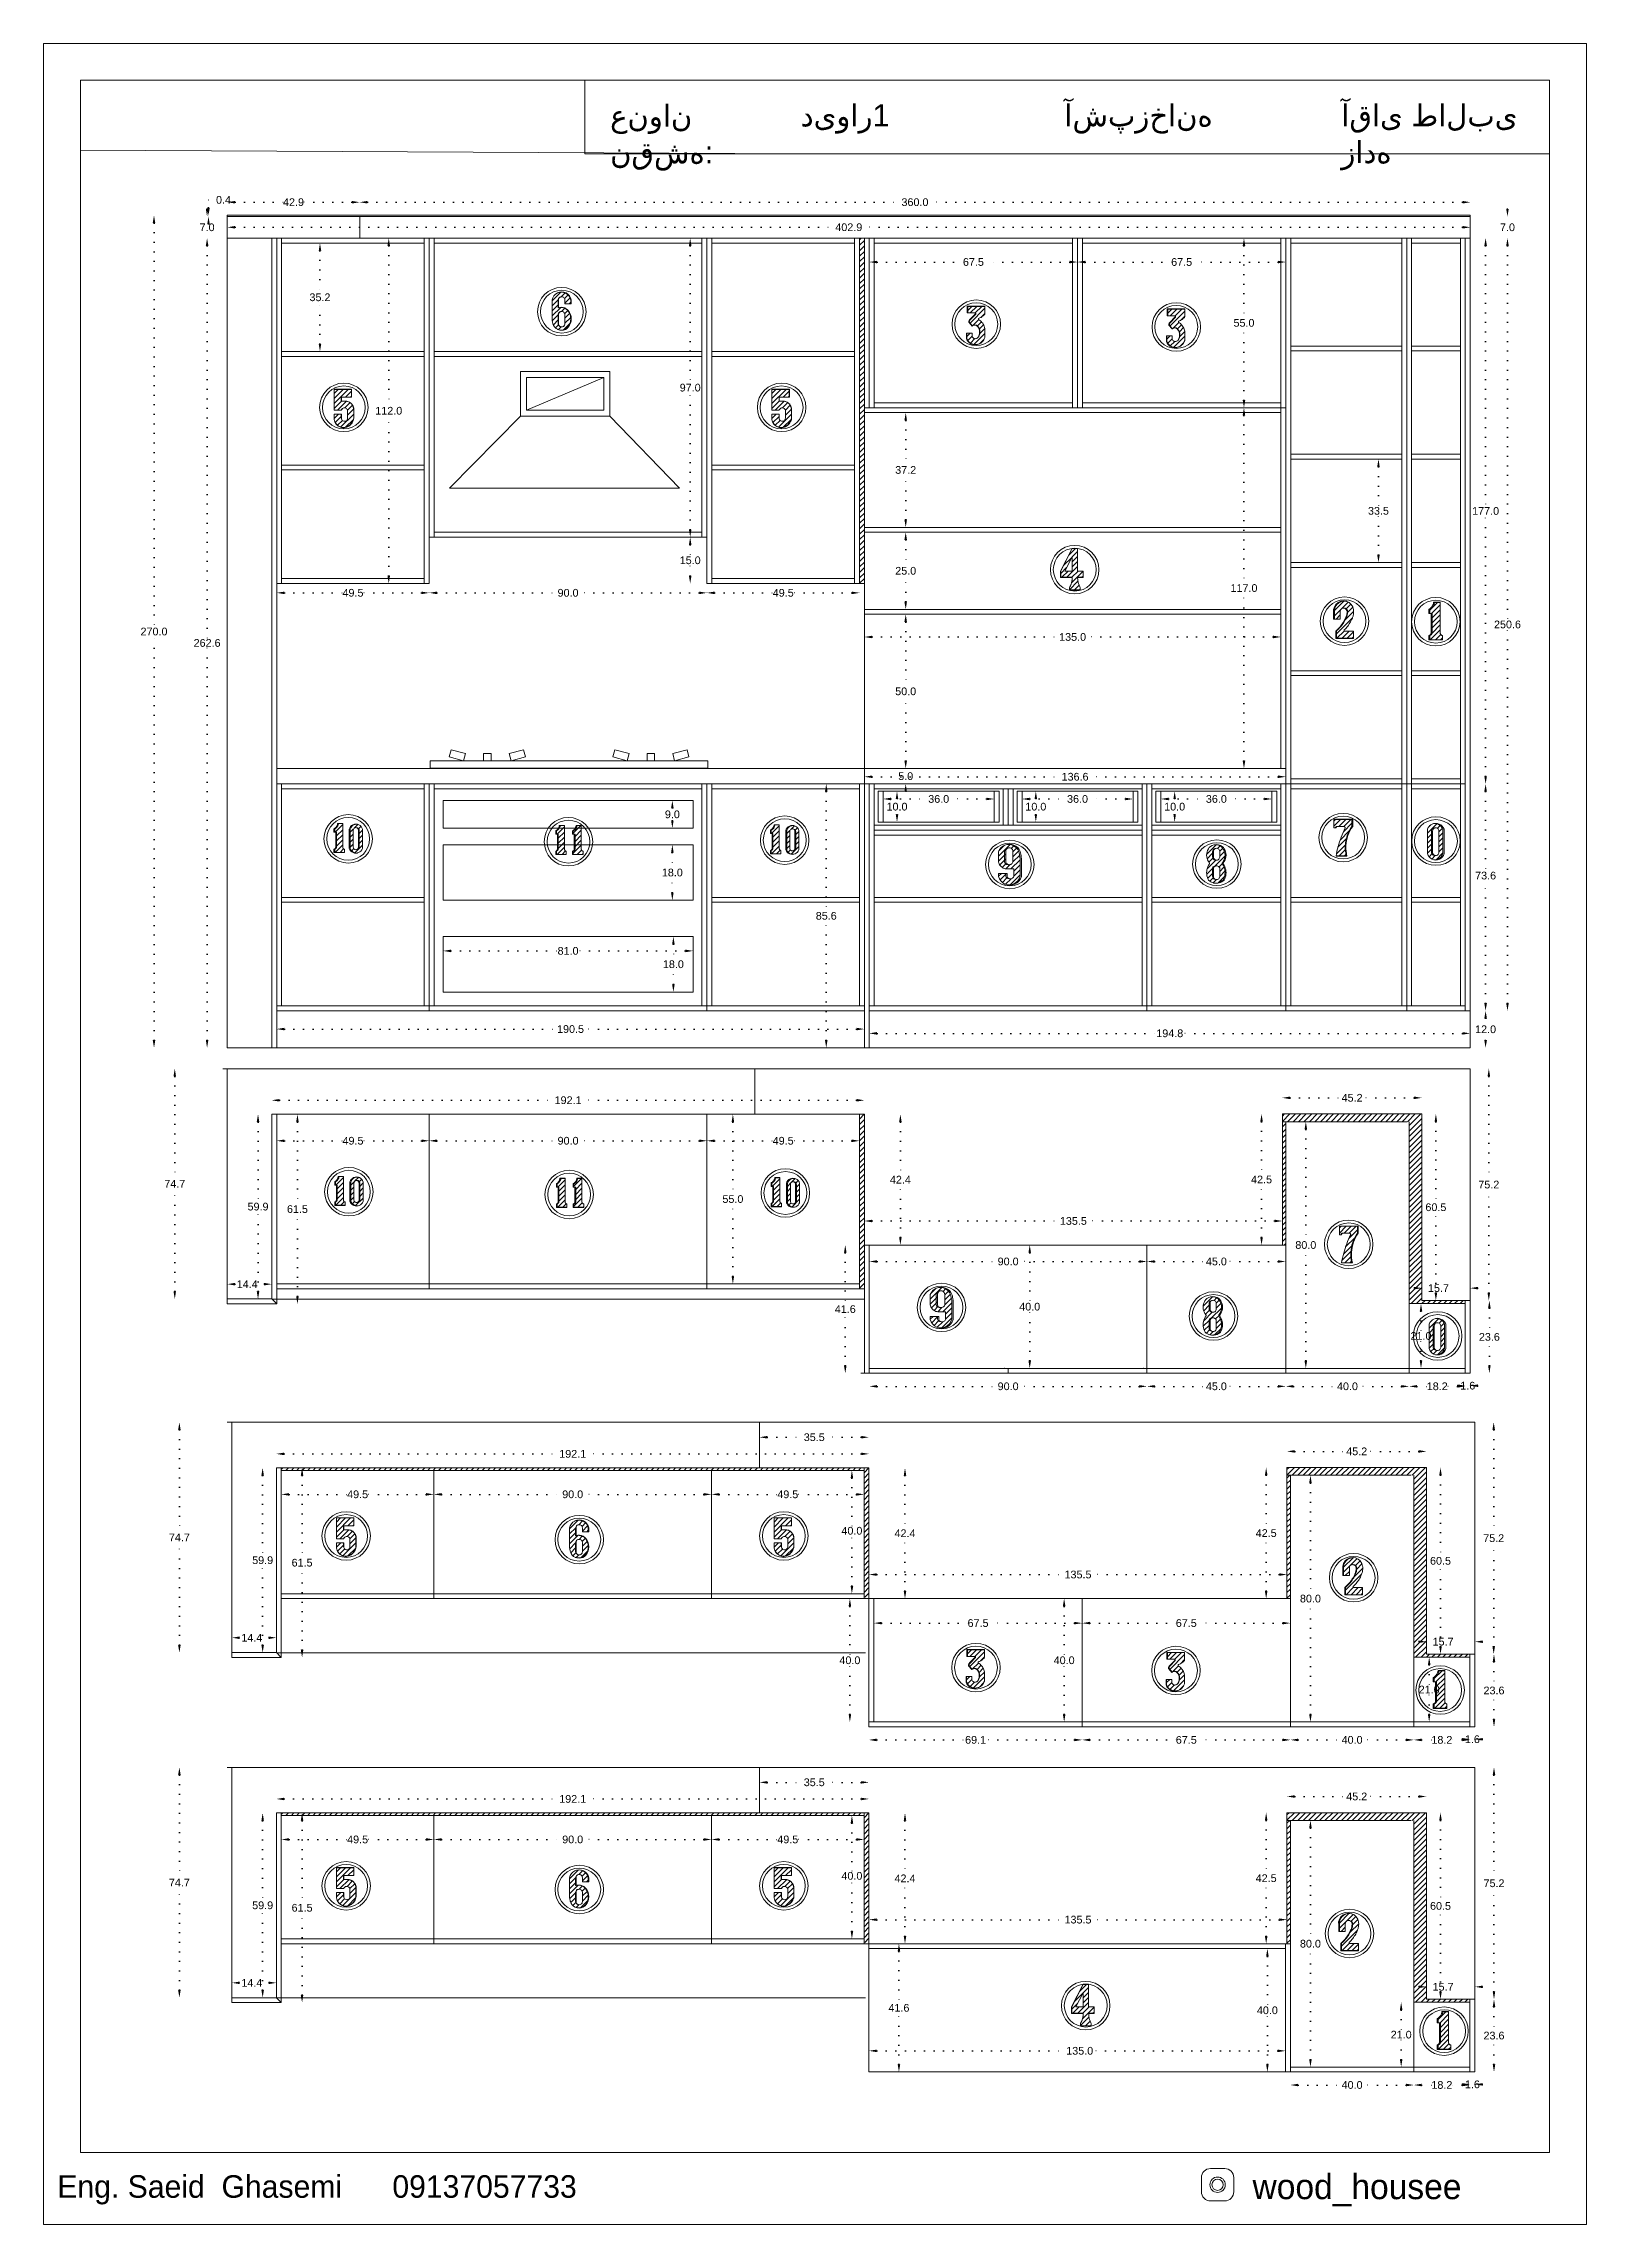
# Model space of a CAD drawing. Header units: inches. Extents: x 104 to 9740, y 936 to 6735.
# Drawn here: x 3346 to 3846, y 1988 to 2696 of the extents above; entities that cross this region are included whole.
import ezdxf

# ---------------------------------------------------------------- set-up
doc = ezdxf.new("R2010")
doc.units = ezdxf.units.IN
doc.header["$MEASUREMENT"] = 0
doc.linetypes.add('ACAD_ISO07W100', pattern=[3, 0, -3])
doc.styles.get("Standard").update_dxf_attribs({"font": 'arial.ttf'})
doc.dimstyles.new('Copy of Standard', dxfattribs={"dimtxt": 2.5, "dimasz": 2.5, "dimexe": 0.18, "dimexo": 0.0625, "dimgap": 0.09, "dimtad": 0, "dimtih": 1, "dimtoh": 1, "dimdec": 1, "dimzin": 0, "dimdsep": 46, "dimtxsty": 'Standard', "dimcen": 0.09, "dimse1": 1, "dimse2": 1, "dimadec": 0, "dimazin": 0, "dimtfac": 1, "dimtdec": 1, "dimtix": 1, "dimtofl": 0, "dimtmove": 0, "dimatfit": 3, "dimfxl": 1, "dimtolj": 1, "dimtzin": 0, "dimarcsym": 0})
pattern_1 = [(45, (2999.934, 2983.1166), (-0.8148213, 0.8148213), [])]
pattern_2 = [(45, (2858.4439, 2983.5282), (-0.8148213, 0.8148213), [])]
pattern_3 = [(45, (2946.7768, 2982.9348), (-0.8148213, 0.8148213), [])]
pattern_4 = [(45, (1875.476, 8.6844), (-0.8838835, 0.8838835), [])]
pattern_5 = [(45, (1876.976, 801.6527), (-0.8838835, 0.8838835), [])]
pattern_6 = [(45, (1876.976, -105.9893), (-0.8838835, 0.8838835), [])]
pattern_7 = [(45, (1876.976, 689.729), (-0.8838835, 0.8838835), [])]
pattern_8 = [(45, (1876.976, -217.913), (-0.8838835, 0.8838835), [])]
pattern_9 = [(45, (3000.1555, 2868.6846), (-0.8148213, 0.8148213), [])]
pattern_10 = [(45, (2858.6654, 2869.0962), (-0.8148213, 0.8148213), [])]
pattern_11 = [(45, (2946.9984, 2868.5028), (-0.8148213, 0.8148213), [])]

msp = doc.modelspace()

# ---------------------------------------------------------------- texts
at = {"lineweight": 20, "attachment_point": 1}
for s, width, gutter_width, heights, insert, char_height in [('{\\fArial|b0|i0|c178|p34;عنوان نقشه}:', 52.9987, 323.85, [0], (3529.93, 2675.77), 7.1441), ('{\\fArial|b0|i0|c178|p34;دیوار1}', 61.9241, 323.85, [0], (3591.7, 2675.88), 7.1441), ('{\\fArial|b0|i0|c178|p34;آشپزخانه}', 61.9241, 323.85, [0], (3677.19, 2675.88), 7.1441), ('{\\fArial|b0|i0|c178|p34;آقای طالبی زاده}', 61.9241, 323.85, [0], (3766.96, 2675.88), 7.1441), ('{\\fPlantagenet Cherokee|b0|i0|c0|p18;^IEng. Saeid  Ghasemi      09137057733}', 322.7126, 36.09, [0], (3321.5, 2004.23), 7.306), ('{\\fPlantagenet Cherokee|b0|i0|c0|p18;wood_housee}', 1.593, 40.17, [0.251], (3738.16, 2004.6), 8.1327)]:
    msp.add_mtext_dynamic_manual_height_columns(s, width=width, gutter_width=gutter_width, heights=heights, dxfattribs=dict(at, insert=insert, char_height=char_height))

# ---------------------------------------------------------------- blocks, each defined once
blk = doc.blocks.new('*D260')
at = {"color": 0, "linetype": 'ACAD_ISO07W100', "lineweight": -2, "transparency": 16777216}
for p, q in [((3735.39, 2629.97), (3735.39, 2606.33)), ((3735.39, 2579.97), (3735.39, 2603.6))]:
    blk.add_line(p, q, dxfattribs=at)
at = {"color": 0, "transparency": 16777216}
for points in [[(3734.97, 2629.97), (3735.81, 2629.97), (3735.39, 2632.47)], [(3734.97, 2579.97), (3735.81, 2579.97), (3735.39, 2577.47)]]:
    blk.add_solid(points, dxfattribs=at)
at = {"layer": 'Defpoints', "color": 0, "transparency": 16777216}
for p in [(3735.39, 2632.47), (3748.94, 2632.47), (3748.94, 2577.47)]:
    blk.add_point(p, dxfattribs=at)
at = {"color": 0, "lineweight": 20, "transparency": 16777216, "insert": (3735.39, 2604.97), "char_height": 2.5, "attachment_point": 5}
blk.add_mtext('\\A1;55.0', dxfattribs=at)
blk = doc.blocks.new('*D261')
at = {"color": 0, "linetype": 'ACAD_ISO07W100', "lineweight": -2, "transparency": 16777216}
for p, q in [((3735.39, 2574.97), (3735.39, 2520.33)), ((3735.39, 2462.97), (3735.39, 2517.6))]:
    blk.add_line(p, q, dxfattribs=at)
at = {"color": 0, "transparency": 16777216}
for points in [[(3734.97, 2574.97), (3735.81, 2574.97), (3735.39, 2577.47)], [(3734.97, 2462.97), (3735.81, 2462.97), (3735.39, 2460.47)]]:
    blk.add_solid(points, dxfattribs=at)
at = {"layer": 'Defpoints', "color": 0, "transparency": 16777216}
for p in [(3748.94, 2577.47), (3735.39, 2460.47), (3748.94, 2460.47)]:
    blk.add_point(p, dxfattribs=at)
at = {"color": 0, "lineweight": 20, "transparency": 16777216, "insert": (3735.39, 2518.97), "char_height": 2.5, "attachment_point": 5}
blk.add_mtext('\\A1;117.0', dxfattribs=at)
blk = doc.blocks.new('*D262')
at = {"color": 0, "linetype": 'ACAD_ISO07W100', "lineweight": -2, "transparency": 16777216}
for p, q in [((3625.74, 2507.97), (3625.74, 2486.83)), ((3625.74, 2462.97), (3625.74, 2484.1))]:
    blk.add_line(p, q, dxfattribs=at)
at = {"color": 0, "transparency": 16777216}
for points in [[(3625.32, 2507.97), (3626.15, 2507.97), (3625.74, 2510.47)], [(3625.32, 2462.97), (3626.15, 2462.97), (3625.74, 2460.47)]]:
    blk.add_solid(points, dxfattribs=at)
at = {"layer": 'Defpoints', "color": 0, "transparency": 16777216}
for p in [(3612.34, 2510.47), (3612.34, 2460.47), (3625.74, 2460.47)]:
    blk.add_point(p, dxfattribs=at)
at = {"color": 0, "lineweight": 20, "transparency": 16777216, "insert": (3625.74, 2485.47), "char_height": 2.5, "attachment_point": 5}
blk.add_mtext('\\A1;50.0', dxfattribs=at)
blk = doc.blocks.new('*D263')
at = {"color": 0, "linetype": 'ACAD_ISO07W100', "lineweight": -2, "transparency": 16777216}
for p, q in [((3625.74, 2534.57), (3625.74, 2525.93)), ((3625.74, 2514.57), (3625.74, 2523.2))]:
    blk.add_line(p, q, dxfattribs=at)
at = {"color": 0, "transparency": 16777216}
for points in [[(3625.32, 2534.57), (3626.15, 2534.57), (3625.74, 2537.07)], [(3625.32, 2514.57), (3626.15, 2514.57), (3625.74, 2512.07)]]:
    blk.add_solid(points, dxfattribs=at)
at = {"layer": 'Defpoints', "color": 0, "transparency": 16777216}
for p in [(3612.34, 2537.07), (3625.74, 2537.07), (3612.34, 2512.07)]:
    blk.add_point(p, dxfattribs=at)
at = {"color": 0, "lineweight": 20, "transparency": 16777216, "insert": (3625.74, 2524.57), "char_height": 2.5, "attachment_point": 5}
blk.add_mtext('\\A1;25.0', dxfattribs=at)
blk = doc.blocks.new('*D264')
at = {"color": 0, "linetype": 'ACAD_ISO07W100', "lineweight": -2, "transparency": 16777216}
for p, q in [((3625.74, 2573.37), (3625.74, 2558.63)), ((3625.74, 2541.17), (3625.74, 2555.9))]:
    blk.add_line(p, q, dxfattribs=at)
at = {"color": 0, "transparency": 16777216}
for points in [[(3625.32, 2573.37), (3626.15, 2573.37), (3625.74, 2575.87)], [(3625.32, 2541.17), (3626.15, 2541.17), (3625.74, 2538.67)]]:
    blk.add_solid(points, dxfattribs=at)
at = {"layer": 'Defpoints', "color": 0, "transparency": 16777216}
for p in [(3612.34, 2575.87), (3625.74, 2575.87), (3612.34, 2538.67)]:
    blk.add_point(p, dxfattribs=at)
at = {"color": 0, "lineweight": 20, "transparency": 16777216, "insert": (3625.74, 2557.27), "char_height": 2.5, "attachment_point": 5}
blk.add_mtext('\\A1;37.2', dxfattribs=at)
blk = doc.blocks.new('*D265')
at = {"color": 0, "linetype": 'ACAD_ISO07W100', "lineweight": -2, "transparency": 16777216}
for p, q in [((3382.07, 2637.37), (3382.07, 2506.23)), ((3382.07, 2372.37), (3382.07, 2503.5))]:
    blk.add_line(p, q, dxfattribs=at)
at = {"color": 0, "transparency": 16777216}
for points in [[(3381.66, 2637.37), (3382.49, 2637.37), (3382.07, 2639.87)], [(3381.66, 2372.37), (3382.49, 2372.37), (3382.07, 2369.87)]]:
    blk.add_solid(points, dxfattribs=at)
at = {"layer": 'Defpoints', "color": 0, "transparency": 16777216}
for p in [(3382.07, 2639.87), (3405.84, 2639.87), (3405.84, 2369.87)]:
    blk.add_point(p, dxfattribs=at)
at = {"color": 0, "lineweight": 20, "transparency": 16777216, "insert": (3382.07, 2504.87), "char_height": 2.5, "attachment_point": 5}
blk.add_mtext('\\A1;270.0', dxfattribs=at)
blk = doc.blocks.new('*D259')
at = {"color": 0, "linetype": 'ACAD_ISO07W100', "lineweight": -2, "transparency": 16777216}
for p, q in [((3399.28, 2629.97), (3399.28, 2502.53)), ((3399.28, 2372.37), (3399.28, 2499.8))]:
    blk.add_line(p, q, dxfattribs=at)
at = {"color": 0, "transparency": 16777216}
for points in [[(3398.87, 2629.97), (3399.7, 2629.97), (3399.28, 2632.47)], [(3398.87, 2372.37), (3399.7, 2372.37), (3399.28, 2369.87)]]:
    blk.add_solid(points, dxfattribs=at)
at = {"layer": 'Defpoints', "color": 0, "transparency": 16777216}
for p in [(3405.84, 2632.47), (3399.28, 2369.87), (3405.84, 2369.87)]:
    blk.add_point(p, dxfattribs=at)
at = {"color": 0, "lineweight": 20, "transparency": 16777216, "insert": (3399.28, 2501.17), "char_height": 2.5, "attachment_point": 5}
blk.add_mtext('\\A1;262.6', dxfattribs=at)
blk = doc.blocks.new('*D266')
at = {"color": 0, "linetype": 'ACAD_ISO07W100', "lineweight": -2, "transparency": 16777216}
for p, q in [((3399.28, 2641.97), (3399.28, 2644.47)), ((3399.28, 2629.97), (3399.28, 2627.47))]:
    blk.add_line(p, q, dxfattribs=at)
at = {"color": 0, "transparency": 16777216}
for points in [[(3398.87, 2641.97), (3399.7, 2641.97), (3399.28, 2639.47)], [(3398.87, 2629.97), (3399.7, 2629.97), (3399.28, 2632.47)]]:
    blk.add_solid(points, dxfattribs=at)
at = {"layer": 'Defpoints', "color": 0, "transparency": 16777216}
for p in [(3399.28, 2639.47), (3405.84, 2639.47), (3405.84, 2632.47)]:
    blk.add_point(p, dxfattribs=at)
at = {"color": 0, "lineweight": 20, "transparency": 16777216, "insert": (3399.28, 2635.97), "char_height": 2.5, "attachment_point": 5}
blk.add_mtext('\\A1;7.0', dxfattribs=at)
blk = doc.blocks.new('*D267')
at = {"color": 0, "linetype": 'ACAD_ISO07W100', "lineweight": -2, "transparency": 16777216}
for p, q in [((3399.74, 2642.37), (3399.74, 2644.87)), ((3399.74, 2644.87), (3402.24, 2644.87)), ((3399.74, 2636.97), (3399.74, 2634.47))]:
    blk.add_line(p, q, dxfattribs=at)
at = {"color": 0, "transparency": 16777216}
for points in [[(3399.32, 2642.37), (3400.15, 2642.37), (3399.74, 2639.87)], [(3399.32, 2636.97), (3400.15, 2636.97), (3399.74, 2639.47)]]:
    blk.add_solid(points, dxfattribs=at)
at = {"layer": 'Defpoints', "color": 0, "transparency": 16777216}
for p in [(3399.74, 2639.87), (3405.84, 2639.87), (3405.84, 2639.47)]:
    blk.add_point(p, dxfattribs=at)
at = {"color": 0, "lineweight": 20, "transparency": 16777216, "insert": (3404.6, 2644.87), "char_height": 2.5, "attachment_point": 5}
blk.add_mtext('\\A1;0.4', dxfattribs=at)
blk = doc.blocks.new('*D274')
at = {"color": 0, "linetype": 'ACAD_ISO07W100', "lineweight": -2, "transparency": 16777216}
for p, q in [((3550.1, 2447.58), (3550.1, 2446.94)), ((3550.1, 2443.58), (3550.1, 2444.21))]:
    blk.add_line(p, q, dxfattribs=at)
at = {"color": 0, "transparency": 16777216}
for points in [[(3549.69, 2447.58), (3550.52, 2447.58), (3550.1, 2450.08)], [(3549.69, 2443.58), (3550.52, 2443.58), (3550.1, 2441.08)]]:
    blk.add_solid(points, dxfattribs=at)
at = {"layer": 'Defpoints', "color": 0, "transparency": 16777216}
for p in [(3550.1, 2450.08), (3556.79, 2450.08), (3556.79, 2441.08)]:
    blk.add_point(p, dxfattribs=at)
at = {"color": 0, "lineweight": 20, "transparency": 16777216, "insert": (3550.1, 2445.58), "char_height": 2.5, "attachment_point": 5}
blk.add_mtext('\\A1;9.0', dxfattribs=at)
blk = doc.blocks.new('*D275')
at = {"color": 0, "linetype": 'ACAD_ISO07W100', "lineweight": -2, "transparency": 16777216}
for p, q in [((3550.09, 2433.21), (3550.09, 2428.08)), ((3550.09, 2420.21), (3550.09, 2425.34))]:
    blk.add_line(p, q, dxfattribs=at)
at = {"color": 0, "transparency": 16777216}
for points in [[(3549.68, 2433.21), (3550.51, 2433.21), (3550.09, 2435.71)], [(3549.68, 2420.21), (3550.51, 2420.21), (3550.09, 2417.71)]]:
    blk.add_solid(points, dxfattribs=at)
at = {"layer": 'Defpoints', "color": 0, "transparency": 16777216}
for p in [(3550.09, 2435.71), (3556.79, 2435.71), (3556.79, 2417.71)]:
    blk.add_point(p, dxfattribs=at)
at = {"color": 0, "lineweight": 20, "transparency": 16777216, "insert": (3550.09, 2426.71), "char_height": 2.5, "attachment_point": 5}
blk.add_mtext('\\A1;18.0', dxfattribs=at)
blk = doc.blocks.new('*D276')
at = {"color": 0, "linetype": 'ACAD_ISO07W100', "lineweight": -2, "transparency": 16777216}
for p, q in [((3550.43, 2403.47), (3550.43, 2398.33)), ((3550.43, 2390.47), (3550.43, 2395.6))]:
    blk.add_line(p, q, dxfattribs=at)
at = {"color": 0, "transparency": 16777216}
for points in [[(3550.02, 2403.47), (3550.85, 2403.47), (3550.43, 2405.97)], [(3550.02, 2390.47), (3550.85, 2390.47), (3550.43, 2387.97)]]:
    blk.add_solid(points, dxfattribs=at)
at = {"layer": 'Defpoints', "color": 0, "transparency": 16777216}
for p in [(3550.43, 2405.97), (3556.79, 2405.97), (3556.79, 2387.97)]:
    blk.add_point(p, dxfattribs=at)
at = {"color": 0, "lineweight": 20, "transparency": 16777216, "insert": (3550.43, 2396.97), "char_height": 2.5, "attachment_point": 5}
blk.add_mtext('\\A1;18.0', dxfattribs=at)
blk = doc.blocks.new('*D277')
at = {"color": 0, "linetype": 'ACAD_ISO07W100', "lineweight": -2, "transparency": 16777216}
for p, q in [((3435.87, 2628.37), (3435.87, 2614.63)), ((3435.87, 2598.17), (3435.87, 2611.9))]:
    blk.add_line(p, q, dxfattribs=at)
at = {"color": 0, "transparency": 16777216}
for points in [[(3435.45, 2628.37), (3436.29, 2628.37), (3435.87, 2630.87)], [(3435.45, 2598.17), (3436.29, 2598.17), (3435.87, 2595.67)]]:
    blk.add_solid(points, dxfattribs=at)
at = {"layer": 'Defpoints', "color": 0, "transparency": 16777216}
for p in [(3435.87, 2630.87), (3446.57, 2630.87), (3446.57, 2595.67)]:
    blk.add_point(p, dxfattribs=at)
at = {"color": 0, "lineweight": 20, "transparency": 16777216, "insert": (3435.87, 2613.27), "char_height": 2.5, "attachment_point": 5}
blk.add_mtext('\\A1;35.2', dxfattribs=at)
blk = doc.blocks.new('*D278')
at = {"color": 0, "linetype": 'ACAD_ISO07W100', "lineweight": -2, "transparency": 16777216}
for p, q in [((3458.17, 2629.97), (3458.17, 2577.83)), ((3458.17, 2522.97), (3458.17, 2575.1))]:
    blk.add_line(p, q, dxfattribs=at)
at = {"color": 0, "transparency": 16777216}
for points in [[(3457.75, 2629.97), (3458.58, 2629.97), (3458.17, 2632.47)], [(3457.75, 2522.97), (3458.58, 2522.97), (3458.17, 2520.47)]]:
    blk.add_solid(points, dxfattribs=at)
at = {"layer": 'Defpoints', "color": 0, "transparency": 16777216}
for p in [(3423.44, 2632.47), (3423.44, 2520.47), (3458.17, 2520.47)]:
    blk.add_point(p, dxfattribs=at)
at = {"color": 0, "lineweight": 20, "transparency": 16777216, "insert": (3458.17, 2576.47), "char_height": 2.5, "attachment_point": 5}
blk.add_mtext('\\A1;112.0', dxfattribs=at)
blk = doc.blocks.new('*D279')
at = {"color": 0, "linetype": 'ACAD_ISO07W100', "lineweight": -2, "transparency": 16777216}
for p, q in [((3424.34, 2517.43), (3443.17, 2517.43)), ((3468.79, 2517.43), (3449.97, 2517.43))]:
    blk.add_line(p, q, dxfattribs=at)
at = {"color": 0, "transparency": 16777216}
for points in [[(3424.34, 2517.84), (3424.34, 2517.01), (3421.84, 2517.43)], [(3468.79, 2517.84), (3468.79, 2517.01), (3471.29, 2517.43)]]:
    blk.add_solid(points, dxfattribs=at)
at = {"layer": 'Defpoints', "color": 0, "transparency": 16777216}
for p in [(3421.84, 2632.47), (3471.29, 2520.47), (3471.29, 2517.43)]:
    blk.add_point(p, dxfattribs=at)
at = {"color": 0, "lineweight": 20, "transparency": 16777216, "insert": (3446.57, 2517.43), "char_height": 2.5, "attachment_point": 5}
blk.add_mtext('\\A1;49.5', dxfattribs=at)
blk = doc.blocks.new('*D280')
at = {"color": 0, "linetype": 'ACAD_ISO07W100', "lineweight": -2, "transparency": 16777216}
for p, q in [((3473.79, 2517.43), (3512.96, 2517.43)), ((3558.79, 2517.43), (3519.63, 2517.43))]:
    blk.add_line(p, q, dxfattribs=at)
at = {"color": 0, "transparency": 16777216}
for points in [[(3473.79, 2517.84), (3473.79, 2517.01), (3471.29, 2517.43)], [(3558.79, 2517.84), (3558.79, 2517.01), (3561.29, 2517.43)]]:
    blk.add_solid(points, dxfattribs=at)
at = {"layer": 'Defpoints', "color": 0, "transparency": 16777216}
for p in [(3471.29, 2520.47), (3561.29, 2520.47), (3561.29, 2517.43)]:
    blk.add_point(p, dxfattribs=at)
at = {"color": 0, "lineweight": 20, "transparency": 16777216, "insert": (3516.29, 2517.43), "char_height": 2.5, "attachment_point": 5}
blk.add_mtext('\\A1;90.0', dxfattribs=at)
blk = doc.blocks.new('*D281')
at = {"color": 0, "linetype": 'ACAD_ISO07W100', "lineweight": -2, "transparency": 16777216}
for p, q in [((3563.79, 2517.43), (3582.65, 2517.43)), ((3608.29, 2517.43), (3589.44, 2517.43))]:
    blk.add_line(p, q, dxfattribs=at)
at = {"color": 0, "transparency": 16777216}
for points in [[(3563.79, 2517.84), (3563.79, 2517.01), (3561.29, 2517.43)], [(3608.29, 2517.84), (3608.29, 2517.01), (3610.79, 2517.43)]]:
    blk.add_solid(points, dxfattribs=at)
at = {"layer": 'Defpoints', "color": 0, "transparency": 16777216}
for p in [(3561.29, 2520.47), (3610.79, 2520.47), (3610.79, 2517.43)]:
    blk.add_point(p, dxfattribs=at)
at = {"color": 0, "lineweight": 20, "transparency": 16777216, "insert": (3586.04, 2517.43), "char_height": 2.5, "attachment_point": 5}
blk.add_mtext('\\A1;49.5', dxfattribs=at)
blk = doc.blocks.new('*D282')
at = {"color": 0, "linetype": 'ACAD_ISO07W100', "lineweight": -2, "transparency": 16777216}
for p, q in [((3616.44, 2624.72), (3644.34, 2624.72)), ((3678.94, 2624.72), (3651.05, 2624.72))]:
    blk.add_line(p, q, dxfattribs=at)
at = {"color": 0, "transparency": 16777216}
for points in [[(3616.44, 2625.13), (3616.44, 2624.3), (3613.94, 2624.72)], [(3678.94, 2625.13), (3678.94, 2624.3), (3681.44, 2624.72)]]:
    blk.add_solid(points, dxfattribs=at)
at = {"layer": 'Defpoints', "color": 0, "transparency": 16777216}
for p in [(3613.94, 2632.47), (3681.44, 2632.47), (3681.44, 2624.72)]:
    blk.add_point(p, dxfattribs=at)
at = {"color": 0, "lineweight": 20, "transparency": 16777216, "insert": (3647.69, 2624.72), "char_height": 2.5, "attachment_point": 5}
blk.add_mtext('\\A1;67.5', dxfattribs=at)
blk = doc.blocks.new('*D283')
at = {"color": 0, "linetype": 'ACAD_ISO07W100', "lineweight": -2, "transparency": 16777216}
for p, q in [((3683.94, 2624.72), (3711.84, 2624.72)), ((3746.44, 2624.72), (3718.55, 2624.72))]:
    blk.add_line(p, q, dxfattribs=at)
at = {"color": 0, "transparency": 16777216}
for points in [[(3683.94, 2625.13), (3683.94, 2624.3), (3681.44, 2624.72)], [(3746.44, 2625.13), (3746.44, 2624.3), (3748.94, 2624.72)]]:
    blk.add_solid(points, dxfattribs=at)
at = {"layer": 'Defpoints', "color": 0, "transparency": 16777216}
for p in [(3681.44, 2632.47), (3748.94, 2632.47), (3748.94, 2624.72)]:
    blk.add_point(p, dxfattribs=at)
at = {"color": 0, "lineweight": 20, "transparency": 16777216, "insert": (3715.19, 2624.72), "char_height": 2.5, "attachment_point": 5}
blk.add_mtext('\\A1;67.5', dxfattribs=at)
blk = doc.blocks.new('*D286')
at = {"color": 0, "linetype": 'ACAD_ISO07W100', "lineweight": -2, "transparency": 16777216}
for p, q in [((3778.99, 2558.27), (3778.99, 2545.38)), ((3778.99, 2529.77), (3778.99, 2542.65))]:
    blk.add_line(p, q, dxfattribs=at)
at = {"color": 0, "transparency": 16777216}
for points in [[(3778.57, 2558.27), (3779.4, 2558.27), (3778.99, 2560.77)], [(3778.57, 2529.77), (3779.4, 2529.77), (3778.99, 2527.27)]]:
    blk.add_solid(points, dxfattribs=at)
at = {"layer": 'Defpoints', "color": 0, "transparency": 16777216}
for p in [(3786.54, 2560.77), (3778.99, 2527.27), (3786.54, 2527.27)]:
    blk.add_point(p, dxfattribs=at)
at = {"color": 0, "lineweight": 20, "transparency": 16777216, "insert": (3778.99, 2544.02), "char_height": 2.5, "attachment_point": 5}
blk.add_mtext('\\A1;33.5', dxfattribs=at)
blk = doc.blocks.new('*D287')
at = {"color": 0, "linetype": 'ACAD_ISO07W100', "lineweight": -2, "transparency": 16777216}
for p, q in [((3625.74, 2462.97), (3625.74, 2465.47)), ((3625.74, 2452.97), (3625.74, 2450.47))]:
    blk.add_line(p, q, dxfattribs=at)
at = {"color": 0, "transparency": 16777216}
for points in [[(3625.32, 2462.97), (3626.15, 2462.97), (3625.74, 2460.47)], [(3625.32, 2452.97), (3626.15, 2452.97), (3625.74, 2455.47)]]:
    blk.add_solid(points, dxfattribs=at)
at = {"layer": 'Defpoints', "color": 0, "transparency": 16777216}
for p in [(3612.34, 2460.47), (3612.34, 2455.47), (3625.74, 2455.47)]:
    blk.add_point(p, dxfattribs=at)
at = {"color": 0, "lineweight": 20, "transparency": 16777216, "insert": (3625.74, 2457.97), "char_height": 2.5, "attachment_point": 5}
blk.add_mtext('\\A1;5.0', dxfattribs=at)
blk = doc.blocks.new('*D288')
at = {"color": 0, "linetype": 'ACAD_ISO07W100', "lineweight": -2, "transparency": 16777216}
for p, q in [((3614.84, 2503.11), (3675.66, 2503.11)), ((3744.84, 2503.11), (3684.03, 2503.11))]:
    blk.add_line(p, q, dxfattribs=at)
at = {"color": 0, "transparency": 16777216}
for points in [[(3614.84, 2503.53), (3614.84, 2502.7), (3612.34, 2503.11)], [(3744.84, 2503.53), (3744.84, 2502.7), (3747.34, 2503.11)]]:
    blk.add_solid(points, dxfattribs=at)
at = {"layer": 'Defpoints', "color": 0, "transparency": 16777216}
for p in [(3747.34, 2503.11), (3612.34, 2460.47), (3747.34, 2460.47)]:
    blk.add_point(p, dxfattribs=at)
at = {"color": 0, "lineweight": 20, "transparency": 16777216, "insert": (3679.84, 2503.11), "char_height": 2.5, "attachment_point": 5}
blk.add_mtext('\\A1;135.0', dxfattribs=at)
blk = doc.blocks.new('*D289')
at = {"color": 0, "linetype": 'ACAD_ISO07W100', "lineweight": -2, "transparency": 16777216}
for p, q in [((3614.84, 2457.78), (3676.46, 2457.78)), ((3746.44, 2457.78), (3684.83, 2457.78))]:
    blk.add_line(p, q, dxfattribs=at)
at = {"color": 0, "transparency": 16777216}
for points in [[(3614.84, 2458.2), (3614.84, 2457.37), (3612.34, 2457.78)], [(3746.44, 2458.2), (3746.44, 2457.37), (3748.94, 2457.78)]]:
    blk.add_solid(points, dxfattribs=at)
at = {"layer": 'Defpoints', "color": 0, "transparency": 16777216}
for p in [(3612.34, 2460.47), (3612.34, 2457.78), (3748.94, 2460.47)]:
    blk.add_point(p, dxfattribs=at)
at = {"color": 0, "lineweight": 20, "transparency": 16777216, "insert": (3680.64, 2457.78), "char_height": 2.5, "attachment_point": 5}
blk.add_mtext('\\A1;136.6', dxfattribs=at)
blk = doc.blocks.new('*D290')
at = {"color": 0, "linetype": 'ACAD_ISO07W100', "lineweight": -2, "transparency": 16777216}
for p, q in [((3820.81, 2629.97), (3820.81, 2508.53)), ((3820.81, 2384.37), (3820.81, 2505.8))]:
    blk.add_line(p, q, dxfattribs=at)
at = {"color": 0, "transparency": 16777216}
for points in [[(3820.4, 2629.97), (3821.23, 2629.97), (3820.81, 2632.47)], [(3820.4, 2384.37), (3821.23, 2384.37), (3820.81, 2381.87)]]:
    blk.add_solid(points, dxfattribs=at)
at = {"layer": 'Defpoints', "color": 0, "transparency": 16777216}
for p in [(3805.54, 2632.47), (3820.81, 2632.47), (3805.54, 2381.87)]:
    blk.add_point(p, dxfattribs=at)
at = {"color": 0, "lineweight": 20, "transparency": 16777216, "insert": (3820.81, 2507.17), "char_height": 2.5, "attachment_point": 5}
blk.add_mtext('\\A1;250.6', dxfattribs=at)
blk = doc.blocks.new('*D291')
at = {"color": 0, "linetype": 'ACAD_ISO07W100', "lineweight": -2, "transparency": 16777216}
for p, q in [((3813.72, 2379.37), (3813.72, 2377.23)), ((3813.72, 2372.37), (3813.72, 2374.5))]:
    blk.add_line(p, q, dxfattribs=at)
at = {"color": 0, "transparency": 16777216}
for points in [[(3813.3, 2379.37), (3814.14, 2379.37), (3813.72, 2381.87)], [(3813.3, 2372.37), (3814.14, 2372.37), (3813.72, 2369.87)]]:
    blk.add_solid(points, dxfattribs=at)
at = {"layer": 'Defpoints', "color": 0, "transparency": 16777216}
for p in [(3807.14, 2381.87), (3807.14, 2369.87), (3813.72, 2369.87)]:
    blk.add_point(p, dxfattribs=at)
at = {"color": 0, "lineweight": 20, "transparency": 16777216, "insert": (3813.72, 2375.87), "char_height": 2.5, "attachment_point": 5}
blk.add_mtext('\\A1;12.0', dxfattribs=at)
blk = doc.blocks.new('*D292')
at = {"color": 0, "linetype": 'ACAD_ISO07W100', "lineweight": -2, "transparency": 16777216}
for p, q in [((3820.81, 2641.97), (3820.81, 2644.47)), ((3820.81, 2629.97), (3820.81, 2627.47))]:
    blk.add_line(p, q, dxfattribs=at)
at = {"color": 0, "transparency": 16777216}
for points in [[(3820.4, 2641.97), (3821.23, 2641.97), (3820.81, 2639.47)], [(3820.4, 2629.97), (3821.23, 2629.97), (3820.81, 2632.47)]]:
    blk.add_solid(points, dxfattribs=at)
at = {"layer": 'Defpoints', "color": 0, "transparency": 16777216}
for p in [(3808.74, 2639.47), (3820.81, 2639.47), (3808.74, 2632.47)]:
    blk.add_point(p, dxfattribs=at)
at = {"color": 0, "lineweight": 20, "transparency": 16777216, "insert": (3820.81, 2635.97), "char_height": 2.5, "attachment_point": 5}
blk.add_mtext('\\A1;7.0', dxfattribs=at)
blk = doc.blocks.new('*D293')
at = {"color": 0, "linetype": 'ACAD_ISO07W100', "lineweight": -2, "transparency": 16777216}
for p, q in [((3813.72, 2629.97), (3813.72, 2545.33)), ((3813.72, 2457.97), (3813.72, 2542.6))]:
    blk.add_line(p, q, dxfattribs=at)
at = {"color": 0, "transparency": 16777216}
for points in [[(3813.3, 2629.97), (3814.14, 2629.97), (3813.72, 2632.47)], [(3813.3, 2457.97), (3814.14, 2457.97), (3813.72, 2455.47)]]:
    blk.add_solid(points, dxfattribs=at)
at = {"layer": 'Defpoints', "color": 0, "transparency": 16777216}
for p in [(3768.54, 2632.47), (3813.72, 2632.47), (3768.54, 2455.47)]:
    blk.add_point(p, dxfattribs=at)
at = {"color": 0, "lineweight": 20, "transparency": 16777216, "insert": (3813.72, 2543.97), "char_height": 2.5, "attachment_point": 5}
blk.add_mtext('\\A1;177.0', dxfattribs=at)
blk = doc.blocks.new('*D294')
at = {"color": 0, "linetype": 'ACAD_ISO07W100', "lineweight": -2, "transparency": 16777216}
for p, q in [((3813.72, 2452.97), (3813.72, 2427.08)), ((3813.72, 2384.37), (3813.72, 2424.35))]:
    blk.add_line(p, q, dxfattribs=at)
at = {"color": 0, "transparency": 16777216}
for points in [[(3813.3, 2452.97), (3814.14, 2452.97), (3813.72, 2455.47)], [(3813.3, 2384.37), (3814.14, 2384.37), (3813.72, 2381.87)]]:
    blk.add_solid(points, dxfattribs=at)
at = {"layer": 'Defpoints', "color": 0, "transparency": 16777216}
for p in [(3813.72, 2455.47), (3756.95, 2381.87), (3813.72, 2381.87)]:
    blk.add_point(p, dxfattribs=at)
at = {"color": 0, "lineweight": 20, "transparency": 16777216, "insert": (3813.72, 2425.72), "char_height": 2.5, "attachment_point": 5}
blk.add_mtext('\\A1;73.6', dxfattribs=at)
blk = doc.blocks.new('*D321')
at = {"color": 0, "linetype": 'ACAD_ISO07W100', "lineweight": -2, "transparency": 16777216}
for p, q in [((3478.29, 2401.3), (3512.96, 2401.3)), ((3554.29, 2401.3), (3519.63, 2401.3))]:
    blk.add_line(p, q, dxfattribs=at)
at = {"color": 0, "transparency": 16777216}
for points in [[(3478.29, 2401.72), (3478.29, 2400.88), (3475.79, 2401.3)], [(3554.29, 2401.72), (3554.29, 2400.88), (3556.79, 2401.3)]]:
    blk.add_solid(points, dxfattribs=at)
at = {"layer": 'Defpoints', "color": 0, "transparency": 16777216}
for p in [(3475.79, 2405.97), (3556.79, 2405.97), (3556.79, 2401.3)]:
    blk.add_point(p, dxfattribs=at)
at = {"color": 0, "lineweight": 20, "transparency": 16777216, "insert": (3516.29, 2401.3), "char_height": 2.5, "attachment_point": 5}
blk.add_mtext('\\A1;81.0', dxfattribs=at)
blk = doc.blocks.new('*D322')
at = {"color": 0, "linetype": 'ACAD_ISO07W100', "lineweight": -2, "transparency": 16777216}
for p, q in [((3408.34, 2635.99), (3602.93, 2635.99)), ((3806.24, 2635.99), (3611.66, 2635.99))]:
    blk.add_line(p, q, dxfattribs=at)
at = {"color": 0, "transparency": 16777216}
for points in [[(3408.34, 2636.41), (3408.34, 2635.57), (3405.84, 2635.99)], [(3806.24, 2636.41), (3806.24, 2635.57), (3808.74, 2635.99)]]:
    blk.add_solid(points, dxfattribs=at)
at = {"layer": 'Defpoints', "color": 0, "transparency": 16777216}
for p in [(3405.84, 2632.47), (3808.74, 2635.99), (3808.74, 2632.47)]:
    blk.add_point(p, dxfattribs=at)
at = {"color": 0, "lineweight": 20, "transparency": 16777216, "insert": (3607.29, 2635.99), "char_height": 2.5, "attachment_point": 5}
blk.add_mtext('\\A1;402.9', dxfattribs=at)
blk = doc.blocks.new('*D323')
at = {"color": 0, "linetype": 'ACAD_ISO07W100', "lineweight": -2, "transparency": 16777216}
for p, q in [((3408.34, 2644.12), (3423.9, 2644.12)), ((3446.24, 2644.12), (3430.68, 2644.12))]:
    blk.add_line(p, q, dxfattribs=at)
at = {"color": 0, "transparency": 16777216}
for points in [[(3408.34, 2644.53), (3408.34, 2643.7), (3405.84, 2644.12)], [(3446.24, 2644.53), (3446.24, 2643.7), (3448.74, 2644.12)]]:
    blk.add_solid(points, dxfattribs=at)
at = {"layer": 'Defpoints', "color": 0, "transparency": 16777216}
for p in [(3448.74, 2644.12), (3405.84, 2632.47), (3448.74, 2632.47)]:
    blk.add_point(p, dxfattribs=at)
at = {"color": 0, "lineweight": 20, "transparency": 16777216, "insert": (3427.29, 2644.12), "char_height": 2.5, "attachment_point": 5}
blk.add_mtext('\\A1;42.9', dxfattribs=at)
blk = doc.blocks.new('*D324')
at = {"color": 0, "linetype": 'ACAD_ISO07W100', "lineweight": -2, "transparency": 16777216}
for p, q in [((3451.24, 2644.12), (3624.44, 2644.12)), ((3806.24, 2644.12), (3633.05, 2644.12))]:
    blk.add_line(p, q, dxfattribs=at)
at = {"color": 0, "transparency": 16777216}
for points in [[(3451.24, 2644.53), (3451.24, 2643.7), (3448.74, 2644.12)], [(3806.24, 2644.53), (3806.24, 2643.7), (3808.74, 2644.12)]]:
    blk.add_solid(points, dxfattribs=at)
at = {"layer": 'Defpoints', "color": 0, "transparency": 16777216}
for p in [(3448.74, 2639.47), (3808.74, 2644.12), (3808.74, 2639.47)]:
    blk.add_point(p, dxfattribs=at)
at = {"color": 0, "lineweight": 20, "transparency": 16777216, "insert": (3628.74, 2644.12), "char_height": 2.5, "attachment_point": 5}
blk.add_mtext('\\A1;360.0', dxfattribs=at)
blk = doc.blocks.new('*D325')
at = {"color": 0, "linetype": 'ACAD_ISO07W100', "lineweight": -2, "transparency": 16777216}
for p, q in [((3424.34, 2375.95), (3512.89, 2375.95)), ((3609.84, 2375.95), (3521.29, 2375.95))]:
    blk.add_line(p, q, dxfattribs=at)
at = {"color": 0, "transparency": 16777216}
for points in [[(3424.34, 2376.37), (3424.34, 2375.54), (3421.84, 2375.95)], [(3609.84, 2376.37), (3609.84, 2375.54), (3612.34, 2375.95)]]:
    blk.add_solid(points, dxfattribs=at)
at = {"layer": 'Defpoints', "color": 0, "transparency": 16777216}
for p in [(3421.84, 2375.95), (3421.84, 2369.87), (3612.34, 2369.87)]:
    blk.add_point(p, dxfattribs=at)
at = {"color": 0, "lineweight": 20, "transparency": 16777216, "insert": (3517.09, 2375.95), "char_height": 2.5, "attachment_point": 5}
blk.add_mtext('\\A1;190.5', dxfattribs=at)
blk = doc.blocks.new('*D326')
at = {"color": 0, "linetype": 'ACAD_ISO07W100', "lineweight": -2, "transparency": 16777216}
for p, q in [((3616.44, 2374.56), (3707.15, 2374.56)), ((3806.24, 2374.56), (3715.54, 2374.56))]:
    blk.add_line(p, q, dxfattribs=at)
at = {"color": 0, "transparency": 16777216}
for points in [[(3616.44, 2374.98), (3616.44, 2374.14), (3613.94, 2374.56)], [(3806.24, 2374.98), (3806.24, 2374.14), (3808.74, 2374.56)]]:
    blk.add_solid(points, dxfattribs=at)
at = {"layer": 'Defpoints', "color": 0, "transparency": 16777216}
for p in [(3613.94, 2369.87), (3808.74, 2374.56), (3808.74, 2369.87)]:
    blk.add_point(p, dxfattribs=at)
at = {"color": 0, "lineweight": 20, "transparency": 16777216, "insert": (3711.34, 2374.56), "char_height": 2.5, "attachment_point": 5}
blk.add_mtext('\\A1;194.8', dxfattribs=at)
blk = doc.blocks.new('*D346')
at = {"color": 0, "linetype": 'ACAD_ISO07W100', "lineweight": -2, "transparency": 16777216}
for p, q in [((3814.76, 2360.61), (3814.76, 2326.87)), ((3814.76, 2290.41), (3814.76, 2324.14))]:
    blk.add_line(p, q, dxfattribs=at)
at = {"color": 0, "transparency": 16777216}
for points in [[(3814.35, 2360.61), (3815.18, 2360.61), (3814.76, 2363.11)], [(3814.35, 2290.41), (3815.18, 2290.41), (3814.76, 2287.91)]]:
    blk.add_solid(points, dxfattribs=at)
at = {"layer": 'Defpoints', "color": 0, "transparency": 16777216}
for p in [(3808.74, 2363.11), (3808.74, 2287.91), (3814.76, 2287.91)]:
    blk.add_point(p, dxfattribs=at)
at = {"color": 0, "lineweight": 20, "transparency": 16777216, "insert": (3814.76, 2325.51), "char_height": 2.5, "attachment_point": 5}
blk.add_mtext('\\A1;75.2', dxfattribs=at)
blk = doc.blocks.new('*D327')
at = {"color": 0, "linetype": 'ACAD_ISO07W100', "lineweight": -2, "transparency": 16777216}
for p, q in [((3790.54, 2291.93), (3788.04, 2291.93)), ((3811.24, 2291.93), (3813.74, 2291.93))]:
    blk.add_line(p, q, dxfattribs=at)
at = {"color": 0, "transparency": 16777216}
for points in [[(3790.54, 2292.35), (3790.54, 2291.51), (3793.04, 2291.93)], [(3811.24, 2292.35), (3811.24, 2291.51), (3808.74, 2291.93)]]:
    blk.add_solid(points, dxfattribs=at)
at = {"layer": 'Defpoints', "color": 0, "transparency": 16777216}
for p in [(3808.74, 2291.93), (3793.04, 2287.91), (3808.74, 2287.91)]:
    blk.add_point(p, dxfattribs=at)
at = {"color": 0, "lineweight": 20, "transparency": 16777216, "insert": (3798.44, 2291.93), "char_height": 2.5, "attachment_point": 5}
blk.add_mtext('\\A1;15.7', dxfattribs=at)
blk = doc.blocks.new('*D347')
at = {"color": 0, "linetype": 'ACAD_ISO07W100', "lineweight": -2, "transparency": 16777216}
for p, q in [((3797.6, 2345.91), (3797.6, 2319.52)), ((3797.6, 2290.41), (3797.6, 2316.79))]:
    blk.add_line(p, q, dxfattribs=at)
at = {"color": 0, "transparency": 16777216}
for points in [[(3797.18, 2345.91), (3798.02, 2345.91), (3797.6, 2348.41)], [(3797.18, 2290.41), (3798.02, 2290.41), (3797.6, 2287.91)]]:
    blk.add_solid(points, dxfattribs=at)
at = {"layer": 'Defpoints', "color": 0, "transparency": 16777216}
for p in [(3793.04, 2348.41), (3793.04, 2287.91), (3797.6, 2287.91)]:
    blk.add_point(p, dxfattribs=at)
at = {"color": 0, "lineweight": 20, "transparency": 16777216, "insert": (3797.6, 2318.16), "char_height": 2.5, "attachment_point": 5}
blk.add_mtext('\\A1;60.5', dxfattribs=at)
blk = doc.blocks.new('*D348')
at = {"color": 0, "linetype": 'ACAD_ISO07W100', "lineweight": -2, "transparency": 16777216}
for p, q in [((3750.34, 2353.65), (3767.07, 2353.65)), ((3790.54, 2353.65), (3773.82, 2353.65))]:
    blk.add_line(p, q, dxfattribs=at)
at = {"color": 0, "transparency": 16777216}
for points in [[(3750.34, 2354.07), (3750.34, 2353.24), (3747.84, 2353.65)], [(3790.54, 2354.07), (3790.54, 2353.24), (3793.04, 2353.65)]]:
    blk.add_solid(points, dxfattribs=at)
at = {"layer": 'Defpoints', "color": 0, "transparency": 16777216}
for p in [(3747.84, 2353.65), (3747.84, 2348.41), (3793.04, 2348.41)]:
    blk.add_point(p, dxfattribs=at)
at = {"color": 0, "lineweight": 20, "transparency": 16777216, "insert": (3770.44, 2353.65), "char_height": 2.5, "attachment_point": 5}
blk.add_mtext('\\A1;45.2', dxfattribs=at)
blk = doc.blocks.new('*D349')
at = {"color": 0, "linetype": 'ACAD_ISO07W100', "lineweight": -2, "transparency": 16777216}
for p, q in [((3741.09, 2345.91), (3741.09, 2328.52)), ((3741.09, 2308.41), (3741.09, 2325.79))]:
    blk.add_line(p, q, dxfattribs=at)
at = {"color": 0, "transparency": 16777216}
for points in [[(3740.67, 2345.91), (3741.51, 2345.91), (3741.09, 2348.41)], [(3740.67, 2308.41), (3741.51, 2308.41), (3741.09, 2305.91)]]:
    blk.add_solid(points, dxfattribs=at)
at = {"layer": 'Defpoints', "color": 0, "transparency": 16777216}
for p in [(3741.09, 2348.41), (3747.84, 2348.41), (3747.84, 2305.91)]:
    blk.add_point(p, dxfattribs=at)
at = {"color": 0, "lineweight": 20, "transparency": 16777216, "insert": (3741.09, 2327.16), "char_height": 2.5, "attachment_point": 5}
blk.add_mtext('\\A1;42.5', dxfattribs=at)
blk = doc.blocks.new('*D350')
at = {"color": 0, "linetype": 'ACAD_ISO07W100', "lineweight": -2, "transparency": 16777216}
for p, q in [((3624.01, 2345.81), (3624.01, 2328.45)), ((3624.01, 2308.41), (3624.01, 2325.76))]:
    blk.add_line(p, q, dxfattribs=at)
at = {"color": 0, "transparency": 16777216}
for points in [[(3623.6, 2345.81), (3624.43, 2345.81), (3624.01, 2348.31)], [(3623.6, 2308.41), (3624.43, 2308.41), (3624.01, 2305.91)]]:
    blk.add_solid(points, dxfattribs=at)
at = {"layer": 'Defpoints', "color": 0, "transparency": 16777216}
for p in [(3612.34, 2348.31), (3624.01, 2348.31), (3612.34, 2305.91)]:
    blk.add_point(p, dxfattribs=at)
at = {"color": 0, "lineweight": 20, "transparency": 16777216, "insert": (3624.01, 2327.11), "char_height": 2.5, "attachment_point": 5}
blk.add_mtext('\\A1;42.4', dxfattribs=at)
blk = doc.blocks.new('*D351')
at = {"color": 0, "linetype": 'ACAD_ISO07W100', "lineweight": -2, "transparency": 16777216}
for p, q in [((3422.74, 2352.86), (3512.35, 2352.86)), ((3609.84, 2352.86), (3520.24, 2352.86))]:
    blk.add_line(p, q, dxfattribs=at)
at = {"color": 0, "transparency": 16777216}
for points in [[(3422.74, 2353.27), (3422.74, 2352.44), (3420.24, 2352.86)], [(3609.84, 2353.27), (3609.84, 2352.44), (3612.34, 2352.86)]]:
    blk.add_solid(points, dxfattribs=at)
at = {"layer": 'Defpoints', "color": 0, "transparency": 16777216}
for p in [(3420.24, 2352.86), (3420.24, 2348.31), (3612.34, 2348.31)]:
    blk.add_point(p, dxfattribs=at)
at = {"color": 0, "lineweight": 20, "transparency": 16777216, "insert": (3516.29, 2352.86), "char_height": 2.5, "attachment_point": 5}
blk.add_mtext('\\A1;192.1', dxfattribs=at)
blk = doc.blocks.new('*D352')
at = {"color": 0, "linetype": 'ACAD_ISO07W100', "lineweight": -2, "transparency": 16777216}
for p, q in [((3415.79, 2345.81), (3415.79, 2319.72)), ((3415.79, 2290.91), (3415.79, 2316.99))]:
    blk.add_line(p, q, dxfattribs=at)
at = {"color": 0, "transparency": 16777216}
for points in [[(3415.37, 2345.81), (3416.21, 2345.81), (3415.79, 2348.31)], [(3415.37, 2290.91), (3416.21, 2290.91), (3415.79, 2288.41)]]:
    blk.add_solid(points, dxfattribs=at)
at = {"layer": 'Defpoints', "color": 0, "transparency": 16777216}
for p in [(3415.79, 2348.31), (3420.24, 2348.31), (3420.24, 2288.41)]:
    blk.add_point(p, dxfattribs=at)
at = {"color": 0, "lineweight": 20, "transparency": 16777216, "insert": (3415.79, 2318.36), "char_height": 2.5, "attachment_point": 5}
blk.add_mtext('\\A1;59.9', dxfattribs=at)
blk = doc.blocks.new('*D328')
at = {"color": 0, "linetype": 'ACAD_ISO07W100', "lineweight": -2, "transparency": 16777216}
for p, q in [((3388.8, 2360.61), (3388.8, 2327.1)), ((3388.8, 2290.91), (3388.8, 2324.42))]:
    blk.add_line(p, q, dxfattribs=at)
at = {"color": 0, "transparency": 16777216}
for points in [[(3388.38, 2360.61), (3389.21, 2360.61), (3388.8, 2363.11)], [(3388.38, 2290.91), (3389.21, 2290.91), (3388.8, 2288.41)]]:
    blk.add_solid(points, dxfattribs=at)
at = {"layer": 'Defpoints', "color": 0, "transparency": 16777216}
for p in [(3388.8, 2363.11), (3404.34, 2363.11), (3404.34, 2288.41)]:
    blk.add_point(p, dxfattribs=at)
at = {"color": 0, "lineweight": 20, "transparency": 16777216, "insert": (3388.8, 2325.76), "char_height": 2.5, "attachment_point": 5}
blk.add_mtext('\\A1;74.7', dxfattribs=at)
blk = doc.blocks.new('*D353')
at = {"color": 0, "linetype": 'ACAD_ISO07W100', "lineweight": -2, "transparency": 16777216}
for p, q in [((3408.34, 2293.22), (3409.08, 2293.22)), ((3417.74, 2293.22), (3415.51, 2293.22))]:
    blk.add_line(p, q, dxfattribs=at)
at = {"color": 0, "transparency": 16777216}
for points in [[(3408.34, 2293.64), (3408.34, 2292.8), (3405.84, 2293.22)], [(3417.74, 2293.64), (3417.74, 2292.8), (3420.24, 2293.22)]]:
    blk.add_solid(points, dxfattribs=at)
at = {"layer": 'Defpoints', "color": 0, "transparency": 16777216}
for p in [(3420.24, 2293.22), (3405.84, 2288.41), (3420.24, 2288.41)]:
    blk.add_point(p, dxfattribs=at)
at = {"color": 0, "lineweight": 20, "transparency": 16777216, "insert": (3412.29, 2293.22), "char_height": 2.5, "attachment_point": 5}
blk.add_mtext('\\A1;14.4', dxfattribs=at)
blk = doc.blocks.new('*D354')
at = {"color": 0, "linetype": 'ACAD_ISO07W100', "lineweight": -2, "transparency": 16777216}
for p, q in [((3424.34, 2339.72), (3443.17, 2339.72)), ((3468.79, 2339.72), (3449.97, 2339.72))]:
    blk.add_line(p, q, dxfattribs=at)
at = {"color": 0, "transparency": 16777216}
for points in [[(3424.34, 2340.14), (3424.34, 2339.3), (3421.84, 2339.72)], [(3468.79, 2340.14), (3468.79, 2339.3), (3471.29, 2339.72)]]:
    blk.add_solid(points, dxfattribs=at)
at = {"layer": 'Defpoints', "color": 0, "transparency": 16777216}
for p in [(3421.84, 2348.31), (3471.29, 2348.31), (3421.84, 2339.72)]:
    blk.add_point(p, dxfattribs=at)
at = {"color": 0, "lineweight": 20, "transparency": 16777216, "insert": (3446.57, 2339.72), "char_height": 2.5, "attachment_point": 5}
blk.add_mtext('\\A1;49.5', dxfattribs=at)
blk = doc.blocks.new('*D355')
at = {"color": 0, "linetype": 'ACAD_ISO07W100', "lineweight": -2, "transparency": 16777216}
for p, q in [((3473.79, 2339.72), (3512.96, 2339.72)), ((3558.79, 2339.72), (3519.63, 2339.72))]:
    blk.add_line(p, q, dxfattribs=at)
at = {"color": 0, "transparency": 16777216}
for points in [[(3473.79, 2340.14), (3473.79, 2339.3), (3471.29, 2339.72)], [(3558.79, 2340.14), (3558.79, 2339.3), (3561.29, 2339.72)]]:
    blk.add_solid(points, dxfattribs=at)
at = {"layer": 'Defpoints', "color": 0, "transparency": 16777216}
for p in [(3471.29, 2348.31), (3561.29, 2348.31), (3471.29, 2339.72)]:
    blk.add_point(p, dxfattribs=at)
at = {"color": 0, "lineweight": 20, "transparency": 16777216, "insert": (3516.29, 2339.72), "char_height": 2.5, "attachment_point": 5}
blk.add_mtext('\\A1;90.0', dxfattribs=at)
blk = doc.blocks.new('*D356')
at = {"color": 0, "linetype": 'ACAD_ISO07W100', "lineweight": -2, "transparency": 16777216}
for p, q in [((3563.79, 2339.72), (3582.62, 2339.72)), ((3608.24, 2339.72), (3589.42, 2339.72))]:
    blk.add_line(p, q, dxfattribs=at)
at = {"color": 0, "transparency": 16777216}
for points in [[(3563.79, 2340.14), (3563.79, 2339.3), (3561.29, 2339.72)], [(3608.24, 2340.14), (3608.24, 2339.3), (3610.74, 2339.72)]]:
    blk.add_solid(points, dxfattribs=at)
at = {"layer": 'Defpoints', "color": 0, "transparency": 16777216}
for p in [(3561.29, 2348.31), (3610.74, 2348.31), (3610.74, 2339.72)]:
    blk.add_point(p, dxfattribs=at)
at = {"color": 0, "lineweight": 20, "transparency": 16777216, "insert": (3586.02, 2339.72), "char_height": 2.5, "attachment_point": 5}
blk.add_mtext('\\A1;49.5', dxfattribs=at)
blk = doc.blocks.new('*D357')
at = {"color": 0, "linetype": 'ACAD_ISO07W100', "lineweight": -2, "transparency": 16777216}
for p, q in [((3614.84, 2313.71), (3675.89, 2313.71)), ((3745.34, 2313.71), (3684.29, 2313.71))]:
    blk.add_line(p, q, dxfattribs=at)
at = {"color": 0, "transparency": 16777216}
for points in [[(3614.84, 2314.13), (3614.84, 2313.29), (3612.34, 2313.71)], [(3745.34, 2314.13), (3745.34, 2313.29), (3747.84, 2313.71)]]:
    blk.add_solid(points, dxfattribs=at)
at = {"layer": 'Defpoints', "color": 0, "transparency": 16777216}
for p in [(3747.84, 2313.71), (3612.34, 2305.91), (3747.84, 2305.91)]:
    blk.add_point(p, dxfattribs=at)
at = {"color": 0, "lineweight": 20, "transparency": 16777216, "insert": (3680.09, 2313.71), "char_height": 2.5, "attachment_point": 5}
blk.add_mtext('\\A1;135.5', dxfattribs=at)
blk = doc.blocks.new('*D329')
at = {"color": 0, "linetype": 'ACAD_ISO07W100', "lineweight": -2, "transparency": 16777216}
for p, q in [((3706.44, 2300.57), (3723.07, 2300.57)), ((3746.44, 2300.57), (3729.84, 2300.57))]:
    blk.add_line(p, q, dxfattribs=at)
at = {"color": 0, "transparency": 16777216}
for points in [[(3706.44, 2300.99), (3706.44, 2300.15), (3703.94, 2300.57)], [(3746.44, 2300.99), (3746.44, 2300.15), (3748.94, 2300.57)]]:
    blk.add_solid(points, dxfattribs=at)
at = {"layer": 'Defpoints', "color": 0, "transparency": 16777216}
for p in [(3748.94, 2300.57), (3703.94, 2265.91), (3748.94, 2265.91)]:
    blk.add_point(p, dxfattribs=at)
at = {"color": 0, "lineweight": 20, "transparency": 16777216, "insert": (3726.45, 2300.57), "char_height": 2.5, "attachment_point": 5}
blk.add_mtext('\\A1;45.0', dxfattribs=at)
blk = doc.blocks.new('*D358')
at = {"color": 0, "linetype": 'ACAD_ISO07W100', "lineweight": -2, "transparency": 16777216}
for p, q in [((3616.44, 2300.57), (3655.61, 2300.57)), ((3701.44, 2300.57), (3662.28, 2300.57))]:
    blk.add_line(p, q, dxfattribs=at)
at = {"color": 0, "transparency": 16777216}
for points in [[(3616.44, 2300.99), (3616.44, 2300.15), (3613.94, 2300.57)], [(3701.44, 2300.99), (3701.44, 2300.15), (3703.94, 2300.57)]]:
    blk.add_solid(points, dxfattribs=at)
at = {"layer": 'Defpoints', "color": 0, "transparency": 16777216}
for p in [(3613.94, 2305.91), (3703.94, 2305.91), (3613.94, 2300.57)]:
    blk.add_point(p, dxfattribs=at)
at = {"color": 0, "lineweight": 20, "transparency": 16777216, "insert": (3658.94, 2300.57), "char_height": 2.5, "attachment_point": 5}
blk.add_mtext('\\A1;90.0', dxfattribs=at)
blk = doc.blocks.new('*D359')
at = {"color": 0, "linetype": 'ACAD_ISO07W100', "lineweight": -2, "transparency": 16777216}
for p, q in [((3616.44, 2260.08), (3655.61, 2260.08)), ((3701.44, 2260.08), (3662.28, 2260.08))]:
    blk.add_line(p, q, dxfattribs=at)
at = {"color": 0, "transparency": 16777216}
for points in [[(3616.44, 2260.5), (3616.44, 2259.67), (3613.94, 2260.08)], [(3701.44, 2260.5), (3701.44, 2259.67), (3703.94, 2260.08)]]:
    blk.add_solid(points, dxfattribs=at)
at = {"layer": 'Defpoints', "color": 0, "transparency": 16777216}
for p in [(3613.94, 2264.31), (3703.94, 2265.91), (3703.94, 2260.08)]:
    blk.add_point(p, dxfattribs=at)
at = {"color": 0, "lineweight": 20, "transparency": 16777216, "insert": (3658.94, 2260.08), "char_height": 2.5, "attachment_point": 5}
blk.add_mtext('\\A1;90.0', dxfattribs=at)
blk = doc.blocks.new('*D360')
at = {"color": 0, "linetype": 'ACAD_ISO07W100', "lineweight": -2, "transparency": 16777216}
for p, q in [((3706.44, 2260.08), (3723.06, 2260.08)), ((3746.44, 2260.08), (3729.83, 2260.08))]:
    blk.add_line(p, q, dxfattribs=at)
at = {"color": 0, "transparency": 16777216}
for points in [[(3706.44, 2260.5), (3706.44, 2259.67), (3703.94, 2260.08)], [(3746.44, 2260.5), (3746.44, 2259.67), (3748.94, 2260.08)]]:
    blk.add_solid(points, dxfattribs=at)
at = {"layer": 'Defpoints', "color": 0, "transparency": 16777216}
for p in [(3703.94, 2264.31), (3748.94, 2264.31), (3703.94, 2260.08)]:
    blk.add_point(p, dxfattribs=at)
at = {"color": 0, "lineweight": 20, "transparency": 16777216, "insert": (3726.44, 2260.08), "char_height": 2.5, "attachment_point": 5}
blk.add_mtext('\\A1;45.0', dxfattribs=at)
blk = doc.blocks.new('*D330')
at = {"color": 0, "linetype": 'ACAD_ISO07W100', "lineweight": -2, "transparency": 16777216}
for p, q in [((3665.94, 2303.41), (3665.94, 2287.27)), ((3665.94, 2268.41), (3665.94, 2284.54))]:
    blk.add_line(p, q, dxfattribs=at)
at = {"color": 0, "transparency": 16777216}
for points in [[(3665.52, 2303.41), (3666.36, 2303.41), (3665.94, 2305.91)], [(3665.52, 2268.41), (3666.36, 2268.41), (3665.94, 2265.91)]]:
    blk.add_solid(points, dxfattribs=at)
at = {"layer": 'Defpoints', "color": 0, "transparency": 16777216}
for p in [(3658.94, 2305.91), (3658.94, 2265.91), (3665.94, 2265.91)]:
    blk.add_point(p, dxfattribs=at)
at = {"color": 0, "lineweight": 20, "transparency": 16777216, "insert": (3665.94, 2285.91), "char_height": 2.5, "attachment_point": 5}
blk.add_mtext('\\A1;40.0', dxfattribs=at)
blk = doc.blocks.new('*D331')
at = {"color": 0, "linetype": 'ACAD_ISO07W100', "lineweight": -2, "transparency": 16777216}
for p, q in [((3569.72, 2345.81), (3569.72, 2322.17)), ((3569.72, 2295.81), (3569.72, 2319.44))]:
    blk.add_line(p, q, dxfattribs=at)
at = {"color": 0, "transparency": 16777216}
for points in [[(3569.3, 2345.81), (3570.13, 2345.81), (3569.72, 2348.31)], [(3569.3, 2295.81), (3570.13, 2295.81), (3569.72, 2293.31)]]:
    blk.add_solid(points, dxfattribs=at)
at = {"layer": 'Defpoints', "color": 0, "transparency": 16777216}
for p in [(3560.79, 2348.31), (3560.79, 2293.31), (3569.72, 2293.31)]:
    blk.add_point(p, dxfattribs=at)
at = {"color": 0, "lineweight": 20, "transparency": 16777216, "insert": (3569.72, 2320.81), "char_height": 2.5, "attachment_point": 5}
blk.add_mtext('\\A1;55.0', dxfattribs=at)
blk = doc.blocks.new('*D361')
at = {"color": 0, "linetype": 'ACAD_ISO07W100', "lineweight": -2, "transparency": 16777216}
for p, q in [((3755.44, 2343.41), (3755.44, 2307.27)), ((3755.44, 2268.41), (3755.44, 2304.54))]:
    blk.add_line(p, q, dxfattribs=at)
at = {"color": 0, "transparency": 16777216}
for points in [[(3755.02, 2343.41), (3755.86, 2343.41), (3755.44, 2345.91)], [(3755.02, 2268.41), (3755.86, 2268.41), (3755.44, 2265.91)]]:
    blk.add_solid(points, dxfattribs=at)
at = {"layer": 'Defpoints', "color": 0, "transparency": 16777216}
for p in [(3747.84, 2345.91), (3747.84, 2265.91), (3755.44, 2265.91)]:
    blk.add_point(p, dxfattribs=at)
at = {"color": 0, "lineweight": 20, "transparency": 16777216, "insert": (3755.44, 2305.91), "char_height": 2.5, "attachment_point": 5}
blk.add_mtext('\\A1;80.0', dxfattribs=at)
blk = doc.blocks.new('*D362')
at = {"color": 0, "linetype": 'ACAD_ISO07W100', "lineweight": -2, "transparency": 16777216}
for p, q in [((3751.44, 2260.08), (3765.56, 2260.08)), ((3786.44, 2260.08), (3772.33, 2260.08))]:
    blk.add_line(p, q, dxfattribs=at)
at = {"color": 0, "transparency": 16777216}
for points in [[(3751.44, 2260.5), (3751.44, 2259.67), (3748.94, 2260.08)], [(3786.44, 2260.5), (3786.44, 2259.67), (3788.94, 2260.08)]]:
    blk.add_solid(points, dxfattribs=at)
at = {"layer": 'Defpoints', "color": 0, "transparency": 16777216}
for p in [(3748.94, 2264.31), (3788.94, 2264.31), (3788.94, 2260.08)]:
    blk.add_point(p, dxfattribs=at)
at = {"color": 0, "lineweight": 20, "transparency": 16777216, "insert": (3768.94, 2260.08), "char_height": 2.5, "attachment_point": 5}
blk.add_mtext('\\A1;40.0', dxfattribs=at)
blk = doc.blocks.new('*D363')
at = {"color": 0, "linetype": 'ACAD_ISO07W100', "lineweight": -2, "transparency": 16777216}
for p, q in [((3791.44, 2260.08), (3794.84, 2260.08)), ((3804.64, 2260.08), (3801.25, 2260.08))]:
    blk.add_line(p, q, dxfattribs=at)
at = {"color": 0, "transparency": 16777216}
for points in [[(3791.44, 2260.5), (3791.44, 2259.67), (3788.94, 2260.08)], [(3804.64, 2260.5), (3804.64, 2259.67), (3807.14, 2260.08)]]:
    blk.add_solid(points, dxfattribs=at)
at = {"layer": 'Defpoints', "color": 0, "transparency": 16777216}
for p in [(3788.94, 2264.31), (3807.14, 2264.31), (3807.14, 2260.08)]:
    blk.add_point(p, dxfattribs=at)
at = {"color": 0, "lineweight": 20, "transparency": 16777216, "insert": (3798.04, 2260.08), "char_height": 2.5, "attachment_point": 5}
blk.add_mtext('\\A1;18.2', dxfattribs=at)
blk = doc.blocks.new('*D364')
at = {"color": 0, "linetype": 'ACAD_ISO07W100', "lineweight": -2, "transparency": 16777216}
for p, q in [((3804.64, 2260.29), (3802.14, 2260.29)), ((3811.24, 2260.29), (3813.74, 2260.29))]:
    blk.add_line(p, q, dxfattribs=at)
at = {"color": 0, "transparency": 16777216}
for points in [[(3804.64, 2260.71), (3804.64, 2259.87), (3807.14, 2260.29)], [(3811.24, 2260.71), (3811.24, 2259.87), (3808.74, 2260.29)]]:
    blk.add_solid(points, dxfattribs=at)
at = {"layer": 'Defpoints', "color": 0, "transparency": 16777216}
for p in [(3807.14, 2264.31), (3808.74, 2264.31), (3808.74, 2260.29)]:
    blk.add_point(p, dxfattribs=at)
at = {"color": 0, "lineweight": 20, "transparency": 16777216, "insert": (3807.94, 2260.29), "char_height": 2.5, "attachment_point": 5}
blk.add_mtext('\\A1;1.6', dxfattribs=at)
blk = doc.blocks.new('*D365')
at = {"color": 0, "linetype": 'ACAD_ISO07W100', "lineweight": -2, "transparency": 16777216}
for p, q in [((3814.94, 2285.41), (3814.94, 2277.47)), ((3814.94, 2266.81), (3814.94, 2274.74))]:
    blk.add_line(p, q, dxfattribs=at)
at = {"color": 0, "transparency": 16777216}
for points in [[(3814.52, 2285.41), (3815.35, 2285.41), (3814.94, 2287.91)], [(3814.52, 2266.81), (3815.35, 2266.81), (3814.94, 2264.31)]]:
    blk.add_solid(points, dxfattribs=at)
at = {"layer": 'Defpoints', "color": 0, "transparency": 16777216}
for p in [(3808.74, 2287.91), (3808.74, 2264.31), (3814.94, 2264.31)]:
    blk.add_point(p, dxfattribs=at)
at = {"color": 0, "lineweight": 20, "transparency": 16777216, "insert": (3814.94, 2276.11), "char_height": 2.5, "attachment_point": 5}
blk.add_mtext('\\A1;23.6', dxfattribs=at)
blk = doc.blocks.new('*D366')
at = {"color": 0, "linetype": 'ACAD_ISO07W100', "lineweight": -2, "transparency": 16777216}
for p, q in [((3792.77, 2284.41), (3792.77, 2277.77)), ((3792.77, 2268.41), (3792.77, 2275.04))]:
    blk.add_line(p, q, dxfattribs=at)
at = {"color": 0, "transparency": 16777216}
for points in [[(3792.36, 2284.41), (3793.19, 2284.41), (3792.77, 2286.91)], [(3792.36, 2268.41), (3793.19, 2268.41), (3792.77, 2265.91)]]:
    blk.add_solid(points, dxfattribs=at)
at = {"layer": 'Defpoints', "color": 0, "transparency": 16777216}
for p in [(3788.94, 2286.91), (3788.94, 2265.91), (3792.77, 2265.91)]:
    blk.add_point(p, dxfattribs=at)
at = {"color": 0, "lineweight": 20, "transparency": 16777216, "insert": (3792.77, 2276.41), "char_height": 2.5, "attachment_point": 5}
blk.add_mtext('\\A1;21.0', dxfattribs=at)
blk = doc.blocks.new('*D367')
at = {"color": 0, "linetype": 'ACAD_ISO07W100', "lineweight": -2, "transparency": 16777216}
for p, q in [((3428.57, 2345.81), (3428.57, 2318.92)), ((3428.57, 2289.31), (3428.57, 2316.19))]:
    blk.add_line(p, q, dxfattribs=at)
at = {"color": 0, "transparency": 16777216}
for points in [[(3428.15, 2345.81), (3428.98, 2345.81), (3428.57, 2348.31)], [(3428.15, 2289.31), (3428.98, 2289.31), (3428.57, 2286.81)]]:
    blk.add_solid(points, dxfattribs=at)
at = {"layer": 'Defpoints', "color": 0, "transparency": 16777216}
for p in [(3421.84, 2348.31), (3428.57, 2348.31), (3421.84, 2286.81)]:
    blk.add_point(p, dxfattribs=at)
at = {"color": 0, "lineweight": 20, "transparency": 16777216, "insert": (3428.57, 2317.56), "char_height": 2.5, "attachment_point": 5}
blk.add_mtext('\\A1;61.5', dxfattribs=at)
blk = doc.blocks.new('*D368')
at = {"color": 0, "linetype": 'ACAD_ISO07W100', "lineweight": -2, "transparency": 16777216}
for p, q in [((3606.15, 2303.41), (3606.15, 2286.47)), ((3606.15, 2266.81), (3606.15, 2283.74))]:
    blk.add_line(p, q, dxfattribs=at)
at = {"color": 0, "transparency": 16777216}
for points in [[(3605.74, 2303.41), (3606.57, 2303.41), (3606.15, 2305.91)], [(3605.74, 2266.81), (3606.57, 2266.81), (3606.15, 2264.31)]]:
    blk.add_solid(points, dxfattribs=at)
at = {"layer": 'Defpoints', "color": 0, "transparency": 16777216}
for p in [(3612.34, 2305.91), (3606.15, 2264.31), (3611.24, 2264.31)]:
    blk.add_point(p, dxfattribs=at)
at = {"color": 0, "lineweight": 20, "transparency": 16777216, "insert": (3606.15, 2285.11), "char_height": 2.5, "attachment_point": 5}
blk.add_mtext('\\A1;41.6', dxfattribs=at)
blk = doc.blocks.new('*D369')
at = {"color": 0, "linetype": 'ACAD_ISO07W100', "lineweight": -2, "transparency": 16777216}
for p, q in [((3816.34, 2245.93), (3816.34, 2212.2)), ((3816.34, 2175.73), (3816.34, 2209.47))]:
    blk.add_line(p, q, dxfattribs=at)
at = {"color": 0, "transparency": 16777216}
for points in [[(3815.93, 2245.93), (3816.76, 2245.93), (3816.34, 2248.43)], [(3815.93, 2175.73), (3816.76, 2175.73), (3816.34, 2173.23)]]:
    blk.add_solid(points, dxfattribs=at)
at = {"layer": 'Defpoints', "color": 0, "transparency": 16777216}
for p in [(3810.24, 2248.43), (3810.24, 2173.23), (3816.34, 2173.23)]:
    blk.add_point(p, dxfattribs=at)
at = {"color": 0, "lineweight": 20, "transparency": 16777216, "insert": (3816.34, 2210.83), "char_height": 2.5, "attachment_point": 5}
blk.add_mtext('\\A1;75.2', dxfattribs=at)
blk = doc.blocks.new('*D332')
at = {"color": 0, "linetype": 'ACAD_ISO07W100', "lineweight": -2, "transparency": 16777216}
for p, q in [((3792.04, 2177.26), (3789.54, 2177.26)), ((3812.74, 2177.26), (3815.24, 2177.26))]:
    blk.add_line(p, q, dxfattribs=at)
at = {"color": 0, "transparency": 16777216}
for points in [[(3792.04, 2177.67), (3792.04, 2176.84), (3794.54, 2177.26)], [(3812.74, 2177.67), (3812.74, 2176.84), (3810.24, 2177.26)]]:
    blk.add_solid(points, dxfattribs=at)
at = {"layer": 'Defpoints', "color": 0, "transparency": 16777216}
for p in [(3794.54, 2173.23), (3810.24, 2177.26), (3810.24, 2173.23)]:
    blk.add_point(p, dxfattribs=at)
at = {"color": 0, "lineweight": 20, "transparency": 16777216, "insert": (3799.94, 2177.26), "char_height": 2.5, "attachment_point": 5}
blk.add_mtext('\\A1;15.7', dxfattribs=at)
blk = doc.blocks.new('*D370')
at = {"color": 0, "linetype": 'ACAD_ISO07W100', "lineweight": -2, "transparency": 16777216}
for p, q in [((3799.1, 2231.23), (3799.1, 2204.85)), ((3799.1, 2175.73), (3799.1, 2202.12))]:
    blk.add_line(p, q, dxfattribs=at)
at = {"color": 0, "transparency": 16777216}
for points in [[(3798.68, 2231.23), (3799.52, 2231.23), (3799.1, 2233.73)], [(3798.68, 2175.73), (3799.52, 2175.73), (3799.1, 2173.23)]]:
    blk.add_solid(points, dxfattribs=at)
at = {"layer": 'Defpoints', "color": 0, "transparency": 16777216}
for p in [(3794.54, 2233.73), (3794.54, 2173.23), (3799.1, 2173.23)]:
    blk.add_point(p, dxfattribs=at)
at = {"color": 0, "lineweight": 20, "transparency": 16777216, "insert": (3799.1, 2203.48), "char_height": 2.5, "attachment_point": 5}
blk.add_mtext('\\A1;60.5', dxfattribs=at)
blk = doc.blocks.new('*D371')
at = {"color": 0, "linetype": 'ACAD_ISO07W100', "lineweight": -2, "transparency": 16777216}
for p, q in [((3751.84, 2238.98), (3768.57, 2238.98)), ((3792.04, 2238.98), (3775.32, 2238.98))]:
    blk.add_line(p, q, dxfattribs=at)
at = {"color": 0, "transparency": 16777216}
for points in [[(3751.84, 2239.4), (3751.84, 2238.56), (3749.34, 2238.98)], [(3792.04, 2239.4), (3792.04, 2238.56), (3794.54, 2238.98)]]:
    blk.add_solid(points, dxfattribs=at)
at = {"layer": 'Defpoints', "color": 0, "transparency": 16777216}
for p in [(3749.34, 2238.98), (3749.34, 2233.73), (3794.54, 2233.73)]:
    blk.add_point(p, dxfattribs=at)
at = {"color": 0, "lineweight": 20, "transparency": 16777216, "insert": (3771.94, 2238.98), "char_height": 2.5, "attachment_point": 5}
blk.add_mtext('\\A1;45.2', dxfattribs=at)
blk = doc.blocks.new('*D372')
at = {"color": 0, "linetype": 'ACAD_ISO07W100', "lineweight": -2, "transparency": 16777216}
for p, q in [((3742.59, 2231.23), (3742.59, 2213.85)), ((3742.59, 2193.73), (3742.59, 2211.12))]:
    blk.add_line(p, q, dxfattribs=at)
at = {"color": 0, "transparency": 16777216}
for points in [[(3742.17, 2231.23), (3743.01, 2231.23), (3742.59, 2233.73)], [(3742.17, 2193.73), (3743.01, 2193.73), (3742.59, 2191.23)]]:
    blk.add_solid(points, dxfattribs=at)
at = {"layer": 'Defpoints', "color": 0, "transparency": 16777216}
for p in [(3742.59, 2233.73), (3749.34, 2233.73), (3749.34, 2191.23)]:
    blk.add_point(p, dxfattribs=at)
at = {"color": 0, "lineweight": 20, "transparency": 16777216, "insert": (3742.59, 2212.48), "char_height": 2.5, "attachment_point": 5}
blk.add_mtext('\\A1;42.5', dxfattribs=at)
blk = doc.blocks.new('*D373')
at = {"color": 0, "linetype": 'ACAD_ISO07W100', "lineweight": -2, "transparency": 16777216}
for p, q in [((3625.51, 2231.13), (3625.51, 2213.78)), ((3625.51, 2193.73), (3625.51, 2211.09))]:
    blk.add_line(p, q, dxfattribs=at)
at = {"color": 0, "transparency": 16777216}
for points in [[(3625.1, 2231.13), (3625.93, 2231.13), (3625.51, 2233.63)], [(3625.1, 2193.73), (3625.93, 2193.73), (3625.51, 2191.23)]]:
    blk.add_solid(points, dxfattribs=at)
at = {"layer": 'Defpoints', "color": 0, "transparency": 16777216}
for p in [(3613.84, 2233.63), (3625.51, 2233.63), (3613.84, 2191.23)]:
    blk.add_point(p, dxfattribs=at)
at = {"color": 0, "lineweight": 20, "transparency": 16777216, "insert": (3625.51, 2212.43), "char_height": 2.5, "attachment_point": 5}
blk.add_mtext('\\A1;42.4', dxfattribs=at)
blk = doc.blocks.new('*D374')
at = {"color": 0, "linetype": 'ACAD_ISO07W100', "lineweight": -2, "transparency": 16777216}
for p, q in [((3580.84, 2243.57), (3592.75, 2243.57)), ((3611.34, 2243.57), (3599.44, 2243.57))]:
    blk.add_line(p, q, dxfattribs=at)
at = {"color": 0, "transparency": 16777216}
for points in [[(3580.84, 2243.99), (3580.84, 2243.16), (3578.34, 2243.57)], [(3611.34, 2243.99), (3611.34, 2243.16), (3613.84, 2243.57)]]:
    blk.add_solid(points, dxfattribs=at)
at = {"layer": 'Defpoints', "color": 0, "transparency": 16777216}
for p in [(3613.84, 2243.57), (3578.34, 2233.63), (3613.84, 2233.63)]:
    blk.add_point(p, dxfattribs=at)
at = {"color": 0, "lineweight": 20, "transparency": 16777216, "insert": (3596.09, 2243.57), "char_height": 2.5, "attachment_point": 5}
blk.add_mtext('\\A1;35.5', dxfattribs=at)
blk = doc.blocks.new('*D375')
at = {"color": 0, "linetype": 'ACAD_ISO07W100', "lineweight": -2, "transparency": 16777216}
for p, q in [((3424.24, 2238.18), (3513.85, 2238.18)), ((3611.34, 2238.18), (3521.74, 2238.18))]:
    blk.add_line(p, q, dxfattribs=at)
at = {"color": 0, "transparency": 16777216}
for points in [[(3424.24, 2238.6), (3424.24, 2237.76), (3421.74, 2238.18)], [(3611.34, 2238.6), (3611.34, 2237.76), (3613.84, 2238.18)]]:
    blk.add_solid(points, dxfattribs=at)
at = {"layer": 'Defpoints', "color": 0, "transparency": 16777216}
for p in [(3421.74, 2238.18), (3421.74, 2233.63), (3613.84, 2233.63)]:
    blk.add_point(p, dxfattribs=at)
at = {"color": 0, "lineweight": 20, "transparency": 16777216, "insert": (3517.79, 2238.18), "char_height": 2.5, "attachment_point": 5}
blk.add_mtext('\\A1;192.1', dxfattribs=at)
blk = doc.blocks.new('*D376')
at = {"color": 0, "linetype": 'ACAD_ISO07W100', "lineweight": -2, "transparency": 16777216}
for p, q in [((3417.29, 2231.13), (3417.29, 2205.05)), ((3417.29, 2176.23), (3417.29, 2202.32))]:
    blk.add_line(p, q, dxfattribs=at)
at = {"color": 0, "transparency": 16777216}
for points in [[(3416.87, 2231.13), (3417.71, 2231.13), (3417.29, 2233.63)], [(3416.87, 2176.23), (3417.71, 2176.23), (3417.29, 2173.73)]]:
    blk.add_solid(points, dxfattribs=at)
at = {"layer": 'Defpoints', "color": 0, "transparency": 16777216}
for p in [(3417.29, 2233.63), (3421.74, 2233.63), (3421.74, 2173.73)]:
    blk.add_point(p, dxfattribs=at)
at = {"color": 0, "lineweight": 20, "transparency": 16777216, "insert": (3417.29, 2203.68), "char_height": 2.5, "attachment_point": 5}
blk.add_mtext('\\A1;59.9', dxfattribs=at)
blk = doc.blocks.new('*D333')
at = {"color": 0, "linetype": 'ACAD_ISO07W100', "lineweight": -2, "transparency": 16777216}
for p, q in [((3390.3, 2245.93), (3390.3, 2212.42)), ((3390.3, 2176.23), (3390.3, 2209.74))]:
    blk.add_line(p, q, dxfattribs=at)
at = {"color": 0, "transparency": 16777216}
for points in [[(3389.88, 2245.93), (3390.71, 2245.93), (3390.3, 2248.43)], [(3389.88, 2176.23), (3390.71, 2176.23), (3390.3, 2173.73)]]:
    blk.add_solid(points, dxfattribs=at)
at = {"layer": 'Defpoints', "color": 0, "transparency": 16777216}
for p in [(3390.3, 2248.43), (3405.84, 2248.43), (3405.84, 2173.73)]:
    blk.add_point(p, dxfattribs=at)
at = {"color": 0, "lineweight": 20, "transparency": 16777216, "insert": (3390.3, 2211.08), "char_height": 2.5, "attachment_point": 5}
blk.add_mtext('\\A1;74.7', dxfattribs=at)
blk = doc.blocks.new('*D377')
at = {"color": 0, "linetype": 'ACAD_ISO07W100', "lineweight": -2, "transparency": 16777216}
for p, q in [((3409.84, 2178.55), (3410.58, 2178.55)), ((3419.24, 2178.55), (3417.01, 2178.55))]:
    blk.add_line(p, q, dxfattribs=at)
at = {"color": 0, "transparency": 16777216}
for points in [[(3409.84, 2178.96), (3409.84, 2178.13), (3407.34, 2178.55)], [(3419.24, 2178.96), (3419.24, 2178.13), (3421.74, 2178.55)]]:
    blk.add_solid(points, dxfattribs=at)
at = {"layer": 'Defpoints', "color": 0, "transparency": 16777216}
for p in [(3421.74, 2178.55), (3407.34, 2173.73), (3421.74, 2173.73)]:
    blk.add_point(p, dxfattribs=at)
at = {"color": 0, "lineweight": 20, "transparency": 16777216, "insert": (3413.79, 2178.55), "char_height": 2.5, "attachment_point": 5}
blk.add_mtext('\\A1;14.4', dxfattribs=at)
blk = doc.blocks.new('*D378')
at = {"color": 0, "linetype": 'ACAD_ISO07W100', "lineweight": -2, "transparency": 16777216}
for p, q in [((3425.84, 2225.05), (3444.67, 2225.05)), ((3470.29, 2225.05), (3451.47, 2225.05))]:
    blk.add_line(p, q, dxfattribs=at)
at = {"color": 0, "transparency": 16777216}
for points in [[(3425.84, 2225.46), (3425.84, 2224.63), (3423.34, 2225.05)], [(3470.29, 2225.46), (3470.29, 2224.63), (3472.79, 2225.05)]]:
    blk.add_solid(points, dxfattribs=at)
at = {"layer": 'Defpoints', "color": 0, "transparency": 16777216}
for p in [(3423.34, 2233.63), (3472.79, 2232.83), (3423.34, 2225.05)]:
    blk.add_point(p, dxfattribs=at)
at = {"color": 0, "lineweight": 20, "transparency": 16777216, "insert": (3448.07, 2225.05), "char_height": 2.5, "attachment_point": 5}
blk.add_mtext('\\A1;49.5', dxfattribs=at)
blk = doc.blocks.new('*D334')
at = {"color": 0, "linetype": 'ACAD_ISO07W100', "lineweight": -2, "transparency": 16777216}
for p, q in [((3475.29, 2225.05), (3514.46, 2225.05)), ((3560.29, 2225.05), (3521.13, 2225.05))]:
    blk.add_line(p, q, dxfattribs=at)
at = {"color": 0, "transparency": 16777216}
for points in [[(3475.29, 2225.46), (3475.29, 2224.63), (3472.79, 2225.05)], [(3560.29, 2225.46), (3560.29, 2224.63), (3562.79, 2225.05)]]:
    blk.add_solid(points, dxfattribs=at)
at = {"layer": 'Defpoints', "color": 0, "transparency": 16777216}
for p in [(3472.79, 2232.83), (3562.79, 2232.83), (3472.79, 2225.05)]:
    blk.add_point(p, dxfattribs=at)
at = {"color": 0, "lineweight": 20, "transparency": 16777216, "insert": (3517.79, 2225.05), "char_height": 2.5, "attachment_point": 5}
blk.add_mtext('\\A1;90.0', dxfattribs=at)
blk = doc.blocks.new('*D335')
at = {"color": 0, "linetype": 'ACAD_ISO07W100', "lineweight": -2, "transparency": 16777216}
for p, q in [((3565.29, 2225.05), (3584.12, 2225.05)), ((3609.74, 2225.05), (3590.92, 2225.05))]:
    blk.add_line(p, q, dxfattribs=at)
at = {"color": 0, "transparency": 16777216}
for points in [[(3565.29, 2225.46), (3565.29, 2224.63), (3562.79, 2225.05)], [(3609.74, 2225.46), (3609.74, 2224.63), (3612.24, 2225.05)]]:
    blk.add_solid(points, dxfattribs=at)
at = {"layer": 'Defpoints', "color": 0, "transparency": 16777216}
for p in [(3562.79, 2232.83), (3612.24, 2233.63), (3612.24, 2225.05)]:
    blk.add_point(p, dxfattribs=at)
at = {"color": 0, "lineweight": 20, "transparency": 16777216, "insert": (3587.52, 2225.05), "char_height": 2.5, "attachment_point": 5}
blk.add_mtext('\\A1;49.5', dxfattribs=at)
blk = doc.blocks.new('*D379')
at = {"color": 0, "linetype": 'ACAD_ISO07W100', "lineweight": -2, "transparency": 16777216}
for p, q in [((3616.34, 2199.04), (3677.39, 2199.04)), ((3746.84, 2199.04), (3685.79, 2199.04))]:
    blk.add_line(p, q, dxfattribs=at)
at = {"color": 0, "transparency": 16777216}
for points in [[(3616.34, 2199.45), (3616.34, 2198.62), (3613.84, 2199.04)], [(3746.84, 2199.45), (3746.84, 2198.62), (3749.34, 2199.04)]]:
    blk.add_solid(points, dxfattribs=at)
at = {"layer": 'Defpoints', "color": 0, "transparency": 16777216}
for p in [(3749.34, 2199.04), (3613.84, 2191.23), (3749.34, 2191.23)]:
    blk.add_point(p, dxfattribs=at)
at = {"color": 0, "lineweight": 20, "transparency": 16777216, "insert": (3681.59, 2199.04), "char_height": 2.5, "attachment_point": 5}
blk.add_mtext('\\A1;135.5', dxfattribs=at)
blk = doc.blocks.new('*D336')
at = {"color": 0, "linetype": 'ACAD_ISO07W100', "lineweight": -2, "transparency": 16777216}
for p, q in [((3608.3, 2230.33), (3608.3, 2214.6)), ((3608.3, 2195.33), (3608.3, 2211.87))]:
    blk.add_line(p, q, dxfattribs=at)
at = {"color": 0, "transparency": 16777216}
for points in [[(3607.89, 2230.33), (3608.72, 2230.33), (3608.3, 2232.83)], [(3607.89, 2195.33), (3608.72, 2195.33), (3608.3, 2192.83)]]:
    blk.add_solid(points, dxfattribs=at)
at = {"layer": 'Defpoints', "color": 0, "transparency": 16777216}
for p in [(3612.24, 2232.83), (3563.4, 2192.83), (3608.3, 2192.83)]:
    blk.add_point(p, dxfattribs=at)
at = {"color": 0, "lineweight": 20, "transparency": 16777216, "insert": (3608.3, 2213.23), "char_height": 2.5, "attachment_point": 5}
blk.add_mtext('\\A1;40.0', dxfattribs=at)
blk = doc.blocks.new('*D380')
at = {"color": 0, "linetype": 'ACAD_ISO07W100', "lineweight": -2, "transparency": 16777216}
for p, q in [((3756.94, 2228.73), (3756.94, 2192.6)), ((3756.94, 2153.73), (3756.94, 2189.87))]:
    blk.add_line(p, q, dxfattribs=at)
at = {"color": 0, "transparency": 16777216}
for points in [[(3756.52, 2228.73), (3757.36, 2228.73), (3756.94, 2231.23)], [(3756.52, 2153.73), (3757.36, 2153.73), (3756.94, 2151.23)]]:
    blk.add_solid(points, dxfattribs=at)
at = {"layer": 'Defpoints', "color": 0, "transparency": 16777216}
for p in [(3749.34, 2231.23), (3750.44, 2151.23), (3756.94, 2151.23)]:
    blk.add_point(p, dxfattribs=at)
at = {"color": 0, "lineweight": 20, "transparency": 16777216, "insert": (3756.94, 2191.23), "char_height": 2.5, "attachment_point": 5}
blk.add_mtext('\\A1;80.0', dxfattribs=at)
blk = doc.blocks.new('*D381')
at = {"color": 0, "linetype": 'ACAD_ISO07W100', "lineweight": -2, "transparency": 16777216}
for p, q in [((3752.94, 2145.41), (3767.06, 2145.41)), ((3787.94, 2145.41), (3773.83, 2145.41))]:
    blk.add_line(p, q, dxfattribs=at)
at = {"color": 0, "transparency": 16777216}
for points in [[(3752.94, 2145.83), (3752.94, 2144.99), (3750.44, 2145.41)], [(3787.94, 2145.83), (3787.94, 2144.99), (3790.44, 2145.41)]]:
    blk.add_solid(points, dxfattribs=at)
at = {"layer": 'Defpoints', "color": 0, "transparency": 16777216}
for p in [(3750.44, 2149.63), (3790.44, 2149.63), (3790.44, 2145.41)]:
    blk.add_point(p, dxfattribs=at)
at = {"color": 0, "lineweight": 20, "transparency": 16777216, "insert": (3770.44, 2145.41), "char_height": 2.5, "attachment_point": 5}
blk.add_mtext('\\A1;40.0', dxfattribs=at)
blk = doc.blocks.new('*D382')
at = {"color": 0, "linetype": 'ACAD_ISO07W100', "lineweight": -2, "transparency": 16777216}
for p, q in [((3792.94, 2145.41), (3796.34, 2145.41)), ((3806.14, 2145.41), (3802.75, 2145.41))]:
    blk.add_line(p, q, dxfattribs=at)
at = {"color": 0, "transparency": 16777216}
for points in [[(3792.94, 2145.83), (3792.94, 2144.99), (3790.44, 2145.41)], [(3806.14, 2145.83), (3806.14, 2144.99), (3808.64, 2145.41)]]:
    blk.add_solid(points, dxfattribs=at)
at = {"layer": 'Defpoints', "color": 0, "transparency": 16777216}
for p in [(3790.44, 2149.63), (3808.64, 2149.63), (3808.64, 2145.41)]:
    blk.add_point(p, dxfattribs=at)
at = {"color": 0, "lineweight": 20, "transparency": 16777216, "insert": (3799.54, 2145.41), "char_height": 2.5, "attachment_point": 5}
blk.add_mtext('\\A1;18.2', dxfattribs=at)
blk = doc.blocks.new('*D383')
at = {"color": 0, "linetype": 'ACAD_ISO07W100', "lineweight": -2, "transparency": 16777216}
for p, q in [((3806.14, 2145.62), (3803.64, 2145.62)), ((3812.74, 2145.62), (3815.24, 2145.62))]:
    blk.add_line(p, q, dxfattribs=at)
at = {"color": 0, "transparency": 16777216}
for points in [[(3806.14, 2146.03), (3806.14, 2145.2), (3808.64, 2145.62)], [(3812.74, 2146.03), (3812.74, 2145.2), (3810.24, 2145.62)]]:
    blk.add_solid(points, dxfattribs=at)
at = {"layer": 'Defpoints', "color": 0, "transparency": 16777216}
for p in [(3808.64, 2149.63), (3810.24, 2149.63), (3810.24, 2145.62)]:
    blk.add_point(p, dxfattribs=at)
at = {"color": 0, "lineweight": 20, "transparency": 16777216, "insert": (3809.44, 2145.62), "char_height": 2.5, "attachment_point": 5}
blk.add_mtext('\\A1;1.6', dxfattribs=at)
blk = doc.blocks.new('*D384')
at = {"color": 0, "linetype": 'ACAD_ISO07W100', "lineweight": -2, "transparency": 16777216}
for p, q in [((3816.44, 2170.73), (3816.44, 2162.8)), ((3816.44, 2152.13), (3816.44, 2160.07))]:
    blk.add_line(p, q, dxfattribs=at)
at = {"color": 0, "transparency": 16777216}
for points in [[(3816.02, 2170.73), (3816.85, 2170.73), (3816.44, 2173.23)], [(3816.02, 2152.13), (3816.85, 2152.13), (3816.44, 2149.63)]]:
    blk.add_solid(points, dxfattribs=at)
at = {"layer": 'Defpoints', "color": 0, "transparency": 16777216}
for p in [(3810.24, 2173.23), (3810.24, 2149.63), (3816.44, 2149.63)]:
    blk.add_point(p, dxfattribs=at)
at = {"color": 0, "lineweight": 20, "transparency": 16777216, "insert": (3816.44, 2161.43), "char_height": 2.5, "attachment_point": 5}
blk.add_mtext('\\A1;23.6', dxfattribs=at)
blk = doc.blocks.new('*D385')
at = {"color": 0, "linetype": 'ACAD_ISO07W100', "lineweight": -2, "transparency": 16777216}
for p, q in [((3795.43, 2169.73), (3795.43, 2163.1)), ((3795.43, 2153.73), (3795.43, 2160.37))]:
    blk.add_line(p, q, dxfattribs=at)
at = {"color": 0, "transparency": 16777216}
for points in [[(3795.01, 2169.73), (3795.85, 2169.73), (3795.43, 2172.23)], [(3795.01, 2153.73), (3795.85, 2153.73), (3795.43, 2151.23)]]:
    blk.add_solid(points, dxfattribs=at)
at = {"layer": 'Defpoints', "color": 0, "transparency": 16777216}
for p in [(3790.44, 2172.23), (3790.44, 2151.23), (3795.43, 2151.23)]:
    blk.add_point(p, dxfattribs=at)
at = {"color": 0, "lineweight": 20, "transparency": 16777216, "insert": (3795.43, 2161.73), "char_height": 2.5, "attachment_point": 5}
blk.add_mtext('\\A1;21.0', dxfattribs=at)
blk = doc.blocks.new('*D386')
at = {"color": 0, "linetype": 'ACAD_ISO07W100', "lineweight": -2, "transparency": 16777216}
for p, q in [((3430.07, 2231.13), (3430.07, 2204.25)), ((3430.07, 2174.63), (3430.07, 2201.52))]:
    blk.add_line(p, q, dxfattribs=at)
at = {"color": 0, "transparency": 16777216}
for points in [[(3429.65, 2231.13), (3430.48, 2231.13), (3430.07, 2233.63)], [(3429.65, 2174.63), (3430.48, 2174.63), (3430.07, 2172.13)]]:
    blk.add_solid(points, dxfattribs=at)
at = {"layer": 'Defpoints', "color": 0, "transparency": 16777216}
for p in [(3423.34, 2233.63), (3430.07, 2233.63), (3423.34, 2172.13)]:
    blk.add_point(p, dxfattribs=at)
at = {"color": 0, "lineweight": 20, "transparency": 16777216, "insert": (3430.07, 2202.88), "char_height": 2.5, "attachment_point": 5}
blk.add_mtext('\\A1;61.5', dxfattribs=at)
blk = doc.blocks.new('*D337')
at = {"color": 0, "linetype": 'ACAD_ISO07W100', "lineweight": -2, "transparency": 16777216}
for p, q in [((3607.65, 2188.73), (3607.65, 2172.6)), ((3607.65, 2153.73), (3607.65, 2169.87))]:
    blk.add_line(p, q, dxfattribs=at)
at = {"color": 0, "transparency": 16777216}
for points in [[(3607.24, 2188.73), (3608.07, 2188.73), (3607.65, 2191.23)], [(3607.24, 2153.73), (3608.07, 2153.73), (3607.65, 2151.23)]]:
    blk.add_solid(points, dxfattribs=at)
at = {"layer": 'Defpoints', "color": 0, "transparency": 16777216}
for p in [(3613.84, 2191.23), (3607.65, 2151.23), (3613.84, 2151.23)]:
    blk.add_point(p, dxfattribs=at)
at = {"color": 0, "lineweight": 20, "transparency": 16777216, "insert": (3607.65, 2171.23), "char_height": 2.5, "attachment_point": 5}
blk.add_mtext('\\A1;40.0', dxfattribs=at)
blk = doc.blocks.new('*D338')
at = {"color": 0, "linetype": 'ACAD_ISO07W100', "lineweight": -2, "transparency": 16777216}
for p, q in [((3617.94, 2183.29), (3645.84, 2183.29)), ((3680.44, 2183.29), (3652.55, 2183.29))]:
    blk.add_line(p, q, dxfattribs=at)
at = {"color": 0, "transparency": 16777216}
for points in [[(3617.94, 2183.71), (3617.94, 2182.88), (3615.44, 2183.29)], [(3680.44, 2183.71), (3680.44, 2182.88), (3682.94, 2183.29)]]:
    blk.add_solid(points, dxfattribs=at)
at = {"layer": 'Defpoints', "color": 0, "transparency": 16777216}
for p in [(3615.44, 2191.23), (3682.94, 2191.23), (3682.94, 2183.29)]:
    blk.add_point(p, dxfattribs=at)
at = {"color": 0, "lineweight": 20, "transparency": 16777216, "insert": (3649.19, 2183.29), "char_height": 2.5, "attachment_point": 5}
blk.add_mtext('\\A1;67.5', dxfattribs=at)
blk = doc.blocks.new('*D339')
at = {"color": 0, "linetype": 'ACAD_ISO07W100', "lineweight": -2, "transparency": 16777216}
for p, q in [((3685.44, 2183.29), (3713.34, 2183.29)), ((3747.94, 2183.29), (3720.05, 2183.29))]:
    blk.add_line(p, q, dxfattribs=at)
at = {"color": 0, "transparency": 16777216}
for points in [[(3685.44, 2183.71), (3685.44, 2182.88), (3682.94, 2183.29)], [(3747.94, 2183.71), (3747.94, 2182.88), (3750.44, 2183.29)]]:
    blk.add_solid(points, dxfattribs=at)
at = {"layer": 'Defpoints', "color": 0, "transparency": 16777216}
for p in [(3682.94, 2191.23), (3750.44, 2191.23), (3750.44, 2183.29)]:
    blk.add_point(p, dxfattribs=at)
at = {"color": 0, "lineweight": 20, "transparency": 16777216, "insert": (3716.69, 2183.29), "char_height": 2.5, "attachment_point": 5}
blk.add_mtext('\\A1;67.5', dxfattribs=at)
blk = doc.blocks.new('*D387')
at = {"color": 0, "linetype": 'ACAD_ISO07W100', "lineweight": -2, "transparency": 16777216}
for p, q in [((3616.34, 2145.41), (3645.29, 2145.41)), ((3680.44, 2145.41), (3651.5, 2145.41))]:
    blk.add_line(p, q, dxfattribs=at)
at = {"color": 0, "transparency": 16777216}
for points in [[(3616.34, 2145.83), (3616.34, 2144.99), (3613.84, 2145.41)], [(3680.44, 2145.83), (3680.44, 2144.99), (3682.94, 2145.41)]]:
    blk.add_solid(points, dxfattribs=at)
at = {"layer": 'Defpoints', "color": 0, "transparency": 16777216}
for p in [(3682.94, 2151.23), (3613.84, 2149.63), (3682.94, 2145.41)]:
    blk.add_point(p, dxfattribs=at)
at = {"color": 0, "lineweight": 20, "transparency": 16777216, "insert": (3648.39, 2145.41), "char_height": 2.5, "attachment_point": 5}
blk.add_mtext('\\A1;69.1', dxfattribs=at)
blk = doc.blocks.new('*D388')
at = {"color": 0, "linetype": 'ACAD_ISO07W100', "lineweight": -2, "transparency": 16777216}
for p, q in [((3685.44, 2145.41), (3713.34, 2145.41)), ((3747.94, 2145.41), (3720.05, 2145.41))]:
    blk.add_line(p, q, dxfattribs=at)
at = {"color": 0, "transparency": 16777216}
for points in [[(3685.44, 2145.83), (3685.44, 2144.99), (3682.94, 2145.41)], [(3747.94, 2145.83), (3747.94, 2144.99), (3750.44, 2145.41)]]:
    blk.add_solid(points, dxfattribs=at)
at = {"layer": 'Defpoints', "color": 0, "transparency": 16777216}
for p in [(3682.94, 2151.23), (3750.44, 2149.63), (3750.44, 2145.41)]:
    blk.add_point(p, dxfattribs=at)
at = {"color": 0, "lineweight": 20, "transparency": 16777216, "insert": (3716.69, 2145.41), "char_height": 2.5, "attachment_point": 5}
blk.add_mtext('\\A1;67.5', dxfattribs=at)
blk = doc.blocks.new('*D394')
at = {"color": 0, "linetype": 'ACAD_ISO07W100', "lineweight": -2, "transparency": 16777216}
for p, q in [((3816.44, 2134.01), (3816.44, 2100.28)), ((3816.44, 2063.81), (3816.44, 2097.54))]:
    blk.add_line(p, q, dxfattribs=at)
at = {"color": 0, "transparency": 16777216}
for points in [[(3816.02, 2134.01), (3816.85, 2134.01), (3816.44, 2136.51)], [(3816.02, 2063.81), (3816.85, 2063.81), (3816.44, 2061.31)]]:
    blk.add_solid(points, dxfattribs=at)
at = {"layer": 'Defpoints', "color": 0, "transparency": 16777216}
for p in [(3810.24, 2136.51), (3810.24, 2061.31), (3816.44, 2061.31)]:
    blk.add_point(p, dxfattribs=at)
at = {"color": 0, "lineweight": 20, "transparency": 16777216, "insert": (3816.44, 2098.91), "char_height": 2.5, "attachment_point": 5}
blk.add_mtext('\\A1;75.2', dxfattribs=at)
blk = doc.blocks.new('*D341')
at = {"color": 0, "linetype": 'ACAD_ISO07W100', "lineweight": -2, "transparency": 16777216}
for p, q in [((3792.04, 2065.33), (3789.54, 2065.33)), ((3812.74, 2065.33), (3815.24, 2065.33))]:
    blk.add_line(p, q, dxfattribs=at)
at = {"color": 0, "transparency": 16777216}
for points in [[(3792.04, 2065.75), (3792.04, 2064.92), (3794.54, 2065.33)], [(3812.74, 2065.75), (3812.74, 2064.92), (3810.24, 2065.33)]]:
    blk.add_solid(points, dxfattribs=at)
at = {"layer": 'Defpoints', "color": 0, "transparency": 16777216}
for p in [(3810.24, 2065.33), (3794.54, 2061.31), (3810.24, 2061.31)]:
    blk.add_point(p, dxfattribs=at)
at = {"color": 0, "lineweight": 20, "transparency": 16777216, "insert": (3799.94, 2065.33), "char_height": 2.5, "attachment_point": 5}
blk.add_mtext('\\A1;15.7', dxfattribs=at)
blk = doc.blocks.new('*D395')
at = {"color": 0, "linetype": 'ACAD_ISO07W100', "lineweight": -2, "transparency": 16777216}
for p, q in [((3799.1, 2119.31), (3799.1, 2092.93)), ((3799.1, 2063.81), (3799.1, 2090.19))]:
    blk.add_line(p, q, dxfattribs=at)
at = {"color": 0, "transparency": 16777216}
for points in [[(3798.68, 2119.31), (3799.52, 2119.31), (3799.1, 2121.81)], [(3798.68, 2063.81), (3799.52, 2063.81), (3799.1, 2061.31)]]:
    blk.add_solid(points, dxfattribs=at)
at = {"layer": 'Defpoints', "color": 0, "transparency": 16777216}
for p in [(3794.54, 2121.81), (3794.54, 2061.31), (3799.1, 2061.31)]:
    blk.add_point(p, dxfattribs=at)
at = {"color": 0, "lineweight": 20, "transparency": 16777216, "insert": (3799.1, 2091.56), "char_height": 2.5, "attachment_point": 5}
blk.add_mtext('\\A1;60.5', dxfattribs=at)
blk = doc.blocks.new('*D396')
at = {"color": 0, "linetype": 'ACAD_ISO07W100', "lineweight": -2, "transparency": 16777216}
for p, q in [((3751.84, 2127.06), (3768.57, 2127.06)), ((3792.04, 2127.06), (3775.32, 2127.06))]:
    blk.add_line(p, q, dxfattribs=at)
at = {"color": 0, "transparency": 16777216}
for points in [[(3751.84, 2127.47), (3751.84, 2126.64), (3749.34, 2127.06)], [(3792.04, 2127.47), (3792.04, 2126.64), (3794.54, 2127.06)]]:
    blk.add_solid(points, dxfattribs=at)
at = {"layer": 'Defpoints', "color": 0, "transparency": 16777216}
for p in [(3749.34, 2127.06), (3749.34, 2121.81), (3794.54, 2121.81)]:
    blk.add_point(p, dxfattribs=at)
at = {"color": 0, "lineweight": 20, "transparency": 16777216, "insert": (3771.94, 2127.06), "char_height": 2.5, "attachment_point": 5}
blk.add_mtext('\\A1;45.2', dxfattribs=at)
blk = doc.blocks.new('*D397')
at = {"color": 0, "linetype": 'ACAD_ISO07W100', "lineweight": -2, "transparency": 16777216}
for p, q in [((3742.59, 2119.31), (3742.59, 2101.93)), ((3742.59, 2081.81), (3742.59, 2099.19))]:
    blk.add_line(p, q, dxfattribs=at)
at = {"color": 0, "transparency": 16777216}
for points in [[(3742.17, 2119.31), (3743.01, 2119.31), (3742.59, 2121.81)], [(3742.17, 2081.81), (3743.01, 2081.81), (3742.59, 2079.31)]]:
    blk.add_solid(points, dxfattribs=at)
at = {"layer": 'Defpoints', "color": 0, "transparency": 16777216}
for p in [(3742.59, 2121.81), (3749.34, 2121.81), (3749.34, 2079.31)]:
    blk.add_point(p, dxfattribs=at)
at = {"color": 0, "lineweight": 20, "transparency": 16777216, "insert": (3742.59, 2100.56), "char_height": 2.5, "attachment_point": 5}
blk.add_mtext('\\A1;42.5', dxfattribs=at)
blk = doc.blocks.new('*D398')
at = {"color": 0, "linetype": 'ACAD_ISO07W100', "lineweight": -2, "transparency": 16777216}
for p, q in [((3625.51, 2119.21), (3625.51, 2101.86)), ((3625.51, 2081.81), (3625.51, 2099.16))]:
    blk.add_line(p, q, dxfattribs=at)
at = {"color": 0, "transparency": 16777216}
for points in [[(3625.1, 2119.21), (3625.93, 2119.21), (3625.51, 2121.71)], [(3625.1, 2081.81), (3625.93, 2081.81), (3625.51, 2079.31)]]:
    blk.add_solid(points, dxfattribs=at)
at = {"layer": 'Defpoints', "color": 0, "transparency": 16777216}
for p in [(3613.84, 2121.71), (3625.51, 2121.71), (3613.84, 2079.31)]:
    blk.add_point(p, dxfattribs=at)
at = {"color": 0, "lineweight": 20, "transparency": 16777216, "insert": (3625.51, 2100.51), "char_height": 2.5, "attachment_point": 5}
blk.add_mtext('\\A1;42.4', dxfattribs=at)
blk = doc.blocks.new('*D399')
at = {"color": 0, "linetype": 'ACAD_ISO07W100', "lineweight": -2, "transparency": 16777216}
for p, q in [((3580.84, 2131.65), (3592.75, 2131.65)), ((3611.34, 2131.65), (3599.44, 2131.65))]:
    blk.add_line(p, q, dxfattribs=at)
at = {"color": 0, "transparency": 16777216}
for points in [[(3580.84, 2132.07), (3580.84, 2131.23), (3578.34, 2131.65)], [(3611.34, 2132.07), (3611.34, 2131.23), (3613.84, 2131.65)]]:
    blk.add_solid(points, dxfattribs=at)
at = {"layer": 'Defpoints', "color": 0, "transparency": 16777216}
for p in [(3613.84, 2131.65), (3578.34, 2121.71), (3613.84, 2121.71)]:
    blk.add_point(p, dxfattribs=at)
at = {"color": 0, "lineweight": 20, "transparency": 16777216, "insert": (3596.09, 2131.65), "char_height": 2.5, "attachment_point": 5}
blk.add_mtext('\\A1;35.5', dxfattribs=at)
blk = doc.blocks.new('*D400')
at = {"color": 0, "linetype": 'ACAD_ISO07W100', "lineweight": -2, "transparency": 16777216}
for p, q in [((3424.24, 2126.26), (3513.85, 2126.26)), ((3611.34, 2126.26), (3521.74, 2126.26))]:
    blk.add_line(p, q, dxfattribs=at)
at = {"color": 0, "transparency": 16777216}
for points in [[(3424.24, 2126.67), (3424.24, 2125.84), (3421.74, 2126.26)], [(3611.34, 2126.67), (3611.34, 2125.84), (3613.84, 2126.26)]]:
    blk.add_solid(points, dxfattribs=at)
at = {"layer": 'Defpoints', "color": 0, "transparency": 16777216}
for p in [(3421.74, 2126.26), (3421.74, 2121.71), (3613.84, 2121.71)]:
    blk.add_point(p, dxfattribs=at)
at = {"color": 0, "lineweight": 20, "transparency": 16777216, "insert": (3517.79, 2126.26), "char_height": 2.5, "attachment_point": 5}
blk.add_mtext('\\A1;192.1', dxfattribs=at)
blk = doc.blocks.new('*D401')
at = {"color": 0, "linetype": 'ACAD_ISO07W100', "lineweight": -2, "transparency": 16777216}
for p, q in [((3417.29, 2119.21), (3417.29, 2093.13)), ((3417.29, 2064.31), (3417.29, 2090.39))]:
    blk.add_line(p, q, dxfattribs=at)
at = {"color": 0, "transparency": 16777216}
for points in [[(3416.87, 2119.21), (3417.71, 2119.21), (3417.29, 2121.71)], [(3416.87, 2064.31), (3417.71, 2064.31), (3417.29, 2061.81)]]:
    blk.add_solid(points, dxfattribs=at)
at = {"layer": 'Defpoints', "color": 0, "transparency": 16777216}
for p in [(3417.29, 2121.71), (3421.74, 2121.71), (3421.74, 2061.81)]:
    blk.add_point(p, dxfattribs=at)
at = {"color": 0, "lineweight": 20, "transparency": 16777216, "insert": (3417.29, 2091.76), "char_height": 2.5, "attachment_point": 5}
blk.add_mtext('\\A1;59.9', dxfattribs=at)
blk = doc.blocks.new('*D342')
at = {"color": 0, "linetype": 'ACAD_ISO07W100', "lineweight": -2, "transparency": 16777216}
for p, q in [((3390.3, 2134.01), (3390.3, 2100.5)), ((3390.3, 2064.31), (3390.3, 2097.82))]:
    blk.add_line(p, q, dxfattribs=at)
at = {"color": 0, "transparency": 16777216}
for points in [[(3389.88, 2134.01), (3390.71, 2134.01), (3390.3, 2136.51)], [(3389.88, 2064.31), (3390.71, 2064.31), (3390.3, 2061.81)]]:
    blk.add_solid(points, dxfattribs=at)
at = {"layer": 'Defpoints', "color": 0, "transparency": 16777216}
for p in [(3390.3, 2136.51), (3405.84, 2136.51), (3405.84, 2061.81)]:
    blk.add_point(p, dxfattribs=at)
at = {"color": 0, "lineweight": 20, "transparency": 16777216, "insert": (3390.3, 2099.16), "char_height": 2.5, "attachment_point": 5}
blk.add_mtext('\\A1;74.7', dxfattribs=at)
blk = doc.blocks.new('*D402')
at = {"color": 0, "linetype": 'ACAD_ISO07W100', "lineweight": -2, "transparency": 16777216}
for p, q in [((3409.84, 2066.62), (3410.58, 2066.62)), ((3419.24, 2066.62), (3417.01, 2066.62))]:
    blk.add_line(p, q, dxfattribs=at)
at = {"color": 0, "transparency": 16777216}
for points in [[(3409.84, 2067.04), (3409.84, 2066.21), (3407.34, 2066.62)], [(3419.24, 2067.04), (3419.24, 2066.21), (3421.74, 2066.62)]]:
    blk.add_solid(points, dxfattribs=at)
at = {"layer": 'Defpoints', "color": 0, "transparency": 16777216}
for p in [(3421.74, 2066.62), (3407.34, 2061.81), (3421.74, 2061.81)]:
    blk.add_point(p, dxfattribs=at)
at = {"color": 0, "lineweight": 20, "transparency": 16777216, "insert": (3413.79, 2066.62), "char_height": 2.5, "attachment_point": 5}
blk.add_mtext('\\A1;14.4', dxfattribs=at)
blk = doc.blocks.new('*D403')
at = {"color": 0, "linetype": 'ACAD_ISO07W100', "lineweight": -2, "transparency": 16777216}
for p, q in [((3425.84, 2113.12), (3444.67, 2113.12)), ((3470.29, 2113.12), (3451.47, 2113.12))]:
    blk.add_line(p, q, dxfattribs=at)
at = {"color": 0, "transparency": 16777216}
for points in [[(3425.84, 2113.54), (3425.84, 2112.7), (3423.34, 2113.12)], [(3470.29, 2113.54), (3470.29, 2112.7), (3472.79, 2113.12)]]:
    blk.add_solid(points, dxfattribs=at)
at = {"layer": 'Defpoints', "color": 0, "transparency": 16777216}
for p in [(3423.34, 2121.71), (3472.79, 2120.91), (3423.34, 2113.12)]:
    blk.add_point(p, dxfattribs=at)
at = {"color": 0, "lineweight": 20, "transparency": 16777216, "insert": (3448.07, 2113.12), "char_height": 2.5, "attachment_point": 5}
blk.add_mtext('\\A1;49.5', dxfattribs=at)
blk = doc.blocks.new('*D343')
at = {"color": 0, "linetype": 'ACAD_ISO07W100', "lineweight": -2, "transparency": 16777216}
for p, q in [((3475.29, 2113.12), (3514.46, 2113.12)), ((3560.29, 2113.12), (3521.13, 2113.12))]:
    blk.add_line(p, q, dxfattribs=at)
at = {"color": 0, "transparency": 16777216}
for points in [[(3475.29, 2113.54), (3475.29, 2112.7), (3472.79, 2113.12)], [(3560.29, 2113.54), (3560.29, 2112.7), (3562.79, 2113.12)]]:
    blk.add_solid(points, dxfattribs=at)
at = {"layer": 'Defpoints', "color": 0, "transparency": 16777216}
for p in [(3472.79, 2120.91), (3562.79, 2120.91), (3472.79, 2113.12)]:
    blk.add_point(p, dxfattribs=at)
at = {"color": 0, "lineweight": 20, "transparency": 16777216, "insert": (3517.79, 2113.12), "char_height": 2.5, "attachment_point": 5}
blk.add_mtext('\\A1;90.0', dxfattribs=at)
blk = doc.blocks.new('*D344')
at = {"color": 0, "linetype": 'ACAD_ISO07W100', "lineweight": -2, "transparency": 16777216}
for p, q in [((3565.29, 2113.12), (3584.12, 2113.12)), ((3609.74, 2113.12), (3590.92, 2113.12))]:
    blk.add_line(p, q, dxfattribs=at)
at = {"color": 0, "transparency": 16777216}
for points in [[(3565.29, 2113.54), (3565.29, 2112.7), (3562.79, 2113.12)], [(3609.74, 2113.54), (3609.74, 2112.7), (3612.24, 2113.12)]]:
    blk.add_solid(points, dxfattribs=at)
at = {"layer": 'Defpoints', "color": 0, "transparency": 16777216}
for p in [(3562.79, 2120.91), (3612.24, 2121.71), (3612.24, 2113.12)]:
    blk.add_point(p, dxfattribs=at)
at = {"color": 0, "lineweight": 20, "transparency": 16777216, "insert": (3587.52, 2113.12), "char_height": 2.5, "attachment_point": 5}
blk.add_mtext('\\A1;49.5', dxfattribs=at)
blk = doc.blocks.new('*D404')
at = {"color": 0, "linetype": 'ACAD_ISO07W100', "lineweight": -2, "transparency": 16777216}
for p, q in [((3616.34, 2087.11), (3677.39, 2087.11)), ((3746.84, 2087.11), (3685.79, 2087.11))]:
    blk.add_line(p, q, dxfattribs=at)
at = {"color": 0, "transparency": 16777216}
for points in [[(3616.34, 2087.53), (3616.34, 2086.7), (3613.84, 2087.11)], [(3746.84, 2087.53), (3746.84, 2086.7), (3749.34, 2087.11)]]:
    blk.add_solid(points, dxfattribs=at)
at = {"layer": 'Defpoints', "color": 0, "transparency": 16777216}
for p in [(3749.34, 2087.11), (3613.84, 2079.31), (3749.34, 2079.31)]:
    blk.add_point(p, dxfattribs=at)
at = {"color": 0, "lineweight": 20, "transparency": 16777216, "insert": (3681.59, 2087.11), "char_height": 2.5, "attachment_point": 5}
blk.add_mtext('\\A1;135.5', dxfattribs=at)
blk = doc.blocks.new('*D345')
at = {"color": 0, "linetype": 'ACAD_ISO07W100', "lineweight": -2, "transparency": 16777216}
for p, q in [((3608.3, 2118.41), (3608.3, 2102.68)), ((3608.3, 2083.41), (3608.3, 2099.94))]:
    blk.add_line(p, q, dxfattribs=at)
at = {"color": 0, "transparency": 16777216}
for points in [[(3607.89, 2118.41), (3608.72, 2118.41), (3608.3, 2120.91)], [(3607.89, 2083.41), (3608.72, 2083.41), (3608.3, 2080.91)]]:
    blk.add_solid(points, dxfattribs=at)
at = {"layer": 'Defpoints', "color": 0, "transparency": 16777216}
for p in [(3612.24, 2120.91), (3563.4, 2080.91), (3608.3, 2080.91)]:
    blk.add_point(p, dxfattribs=at)
at = {"color": 0, "lineweight": 20, "transparency": 16777216, "insert": (3608.3, 2101.31), "char_height": 2.5, "attachment_point": 5}
blk.add_mtext('\\A1;40.0', dxfattribs=at)
blk = doc.blocks.new('*D405')
at = {"color": 0, "linetype": 'ACAD_ISO07W100', "lineweight": -2, "transparency": 16777216}
for p, q in [((3756.94, 2116.81), (3756.94, 2080.68)), ((3756.94, 2041.81), (3756.94, 2077.94))]:
    blk.add_line(p, q, dxfattribs=at)
at = {"color": 0, "transparency": 16777216}
for points in [[(3756.52, 2116.81), (3757.36, 2116.81), (3756.94, 2119.31)], [(3756.52, 2041.81), (3757.36, 2041.81), (3756.94, 2039.31)]]:
    blk.add_solid(points, dxfattribs=at)
at = {"layer": 'Defpoints', "color": 0, "transparency": 16777216}
for p in [(3749.34, 2119.31), (3750.44, 2039.31), (3756.94, 2039.31)]:
    blk.add_point(p, dxfattribs=at)
at = {"color": 0, "lineweight": 20, "transparency": 16777216, "insert": (3756.94, 2079.31), "char_height": 2.5, "attachment_point": 5}
blk.add_mtext('\\A1;80.0', dxfattribs=at)
blk = doc.blocks.new('*D406')
at = {"color": 0, "linetype": 'ACAD_ISO07W100', "lineweight": -2, "transparency": 16777216}
for p, q in [((3752.94, 2033.49), (3767.06, 2033.49)), ((3787.94, 2033.49), (3773.83, 2033.49))]:
    blk.add_line(p, q, dxfattribs=at)
at = {"color": 0, "transparency": 16777216}
for points in [[(3752.94, 2033.9), (3752.94, 2033.07), (3750.44, 2033.49)], [(3787.94, 2033.9), (3787.94, 2033.07), (3790.44, 2033.49)]]:
    blk.add_solid(points, dxfattribs=at)
at = {"layer": 'Defpoints', "color": 0, "transparency": 16777216}
for p in [(3750.44, 2037.71), (3790.44, 2037.71), (3790.44, 2033.49)]:
    blk.add_point(p, dxfattribs=at)
at = {"color": 0, "lineweight": 20, "transparency": 16777216, "insert": (3770.44, 2033.49), "char_height": 2.5, "attachment_point": 5}
blk.add_mtext('\\A1;40.0', dxfattribs=at)
blk = doc.blocks.new('*D389')
at = {"color": 0, "linetype": 'ACAD_ISO07W100', "lineweight": -2, "transparency": 16777216}
for p, q in [((3792.94, 2033.49), (3796.34, 2033.49)), ((3806.14, 2033.49), (3802.75, 2033.49))]:
    blk.add_line(p, q, dxfattribs=at)
at = {"color": 0, "transparency": 16777216}
for points in [[(3792.94, 2033.9), (3792.94, 2033.07), (3790.44, 2033.49)], [(3806.14, 2033.9), (3806.14, 2033.07), (3808.64, 2033.49)]]:
    blk.add_solid(points, dxfattribs=at)
at = {"layer": 'Defpoints', "color": 0, "transparency": 16777216}
for p in [(3790.44, 2037.71), (3808.64, 2037.71), (3808.64, 2033.49)]:
    blk.add_point(p, dxfattribs=at)
at = {"color": 0, "lineweight": 20, "transparency": 16777216, "insert": (3799.54, 2033.49), "char_height": 2.5, "attachment_point": 5}
blk.add_mtext('\\A1;18.2', dxfattribs=at)
blk = doc.blocks.new('*D390')
at = {"color": 0, "linetype": 'ACAD_ISO07W100', "lineweight": -2, "transparency": 16777216}
for p, q in [((3806.14, 2033.69), (3803.64, 2033.69)), ((3812.74, 2033.69), (3815.24, 2033.69))]:
    blk.add_line(p, q, dxfattribs=at)
at = {"color": 0, "transparency": 16777216}
for points in [[(3806.14, 2034.11), (3806.14, 2033.28), (3808.64, 2033.69)], [(3812.74, 2034.11), (3812.74, 2033.28), (3810.24, 2033.69)]]:
    blk.add_solid(points, dxfattribs=at)
at = {"layer": 'Defpoints', "color": 0, "transparency": 16777216}
for p in [(3808.64, 2037.71), (3810.24, 2037.71), (3810.24, 2033.69)]:
    blk.add_point(p, dxfattribs=at)
at = {"color": 0, "lineweight": 20, "transparency": 16777216, "insert": (3809.44, 2033.69), "char_height": 2.5, "attachment_point": 5}
blk.add_mtext('\\A1;1.6', dxfattribs=at)
blk = doc.blocks.new('*D391')
at = {"color": 0, "linetype": 'ACAD_ISO07W100', "lineweight": -2, "transparency": 16777216}
for p, q in [((3816.44, 2058.81), (3816.44, 2050.88)), ((3816.44, 2040.21), (3816.44, 2048.14))]:
    blk.add_line(p, q, dxfattribs=at)
at = {"color": 0, "transparency": 16777216}
for points in [[(3816.02, 2058.81), (3816.85, 2058.81), (3816.44, 2061.31)], [(3816.02, 2040.21), (3816.85, 2040.21), (3816.44, 2037.71)]]:
    blk.add_solid(points, dxfattribs=at)
at = {"layer": 'Defpoints', "color": 0, "transparency": 16777216}
for p in [(3810.24, 2061.31), (3810.24, 2037.71), (3816.44, 2037.71)]:
    blk.add_point(p, dxfattribs=at)
at = {"color": 0, "lineweight": 20, "transparency": 16777216, "insert": (3816.44, 2049.51), "char_height": 2.5, "attachment_point": 5}
blk.add_mtext('\\A1;23.6', dxfattribs=at)
blk = doc.blocks.new('*D392')
at = {"color": 0, "linetype": 'ACAD_ISO07W100', "lineweight": -2, "transparency": 16777216}
for p, q in [((3786.35, 2057.81), (3786.35, 2051.18)), ((3786.35, 2041.81), (3786.35, 2048.44))]:
    blk.add_line(p, q, dxfattribs=at)
at = {"color": 0, "transparency": 16777216}
for points in [[(3785.94, 2057.81), (3786.77, 2057.81), (3786.35, 2060.31)], [(3785.94, 2041.81), (3786.77, 2041.81), (3786.35, 2039.31)]]:
    blk.add_solid(points, dxfattribs=at)
at = {"layer": 'Defpoints', "color": 0, "transparency": 16777216}
for p in [(3790.44, 2060.31), (3786.35, 2039.31), (3790.44, 2039.31)]:
    blk.add_point(p, dxfattribs=at)
at = {"color": 0, "lineweight": 20, "transparency": 16777216, "insert": (3786.35, 2049.81), "char_height": 2.5, "attachment_point": 5}
blk.add_mtext('\\A1;21.0', dxfattribs=at)
blk = doc.blocks.new('*D393')
at = {"color": 0, "linetype": 'ACAD_ISO07W100', "lineweight": -2, "transparency": 16777216}
for p, q in [((3430.07, 2119.21), (3430.07, 2092.33)), ((3430.07, 2062.71), (3430.07, 2089.59))]:
    blk.add_line(p, q, dxfattribs=at)
at = {"color": 0, "transparency": 16777216}
for points in [[(3429.65, 2119.21), (3430.48, 2119.21), (3430.07, 2121.71)], [(3429.65, 2062.71), (3430.48, 2062.71), (3430.07, 2060.21)]]:
    blk.add_solid(points, dxfattribs=at)
at = {"layer": 'Defpoints', "color": 0, "transparency": 16777216}
for p in [(3423.34, 2121.71), (3430.07, 2121.71), (3423.34, 2060.21)]:
    blk.add_point(p, dxfattribs=at)
at = {"color": 0, "lineweight": 20, "transparency": 16777216, "insert": (3430.07, 2090.96), "char_height": 2.5, "attachment_point": 5}
blk.add_mtext('\\A1;61.5', dxfattribs=at)
blk = doc.blocks.new('*D340')
at = {"color": 0, "linetype": 'ACAD_ISO07W100', "lineweight": -2, "transparency": 16777216}
for p, q in [((3616.34, 2044.57), (3677.96, 2044.57)), ((3746.34, 2044.57), (3686.33, 2044.57))]:
    blk.add_line(p, q, dxfattribs=at)
at = {"color": 0, "transparency": 16777216}
for points in [[(3616.34, 2044.98), (3616.34, 2044.15), (3613.84, 2044.57)], [(3746.34, 2044.98), (3746.34, 2044.15), (3748.84, 2044.57)]]:
    blk.add_solid(points, dxfattribs=at)
at = {"layer": 'Defpoints', "color": 0, "transparency": 16777216}
for p in [(3748.84, 2044.57), (3613.84, 2039.31), (3748.84, 2037.71)]:
    blk.add_point(p, dxfattribs=at)
at = {"color": 0, "lineweight": 20, "transparency": 16777216, "insert": (3682.14, 2044.57), "char_height": 2.5, "attachment_point": 5}
blk.add_mtext('\\A1;135.0', dxfattribs=at)
blk = doc.blocks.new('*D407')
at = {"color": 0, "linetype": 'ACAD_ISO07W100', "lineweight": -2, "transparency": 16777216}
for p, q in [((3742.98, 2075.21), (3742.98, 2059.08)), ((3742.98, 2040.21), (3742.98, 2056.34))]:
    blk.add_line(p, q, dxfattribs=at)
at = {"color": 0, "transparency": 16777216}
for points in [[(3742.57, 2075.21), (3743.4, 2075.21), (3742.98, 2077.71)], [(3742.57, 2040.21), (3743.4, 2040.21), (3742.98, 2037.71)]]:
    blk.add_solid(points, dxfattribs=at)
at = {"layer": 'Defpoints', "color": 0, "transparency": 16777216}
for p in [(3748.84, 2077.71), (3742.98, 2037.71), (3748.84, 2037.71)]:
    blk.add_point(p, dxfattribs=at)
at = {"color": 0, "lineweight": 20, "transparency": 16777216, "insert": (3742.98, 2057.71), "char_height": 2.5, "attachment_point": 5}
blk.add_mtext('\\A1;40.0', dxfattribs=at)
blk = doc.blocks.new('*D408')
at = {"color": 0, "linetype": 'ACAD_ISO07W100', "lineweight": -2, "transparency": 16777216}
for p, q in [((3623.55, 2076.81), (3623.55, 2059.88)), ((3623.55, 2040.21), (3623.55, 2057.14))]:
    blk.add_line(p, q, dxfattribs=at)
at = {"color": 0, "transparency": 16777216}
for points in [[(3623.13, 2076.81), (3623.97, 2076.81), (3623.55, 2079.31)], [(3623.13, 2040.21), (3623.97, 2040.21), (3623.55, 2037.71)]]:
    blk.add_solid(points, dxfattribs=at)
at = {"layer": 'Defpoints', "color": 0, "transparency": 16777216}
for p in [(3613.84, 2079.31), (3613.84, 2037.71), (3623.55, 2037.71)]:
    blk.add_point(p, dxfattribs=at)
at = {"color": 0, "lineweight": 20, "transparency": 16777216, "insert": (3623.55, 2058.51), "char_height": 2.5, "attachment_point": 5}
blk.add_mtext('\\A1;41.6', dxfattribs=at)
blk = doc.blocks.new('*D720')
at = {"color": 0, "linetype": 'ACAD_ISO07W100', "lineweight": -2, "transparency": 16777216}
for p, q in [((3555.88, 2532.97), (3555.88, 2529.33)), ((3555.88, 2522.97), (3555.88, 2526.6))]:
    blk.add_line(p, q, dxfattribs=at)
at = {"color": 0, "transparency": 16777216}
for points in [[(3555.47, 2532.97), (3556.3, 2532.97), (3555.88, 2535.47)], [(3555.47, 2522.97), (3556.3, 2522.97), (3555.88, 2520.47)]]:
    blk.add_solid(points, dxfattribs=at)
at = {"layer": 'Defpoints', "color": 0, "transparency": 16777216}
for p in [(3555.88, 2535.47), (3561.29, 2535.47), (3561.29, 2520.47)]:
    blk.add_point(p, dxfattribs=at)
at = {"color": 0, "lineweight": 20, "transparency": 16777216, "insert": (3555.88, 2527.97), "char_height": 2.5, "attachment_point": 5}
blk.add_mtext('\\A1;15.0', dxfattribs=at)
blk = doc.blocks.new('*D721')
at = {"color": 0, "linetype": 'ACAD_ISO07W100', "lineweight": -2, "transparency": 16777216}
for p, q in [((3555.88, 2629.97), (3555.88, 2585.33)), ((3555.88, 2537.97), (3555.88, 2582.6))]:
    blk.add_line(p, q, dxfattribs=at)
at = {"color": 0, "transparency": 16777216}
for points in [[(3555.47, 2629.97), (3556.3, 2629.97), (3555.88, 2632.47)], [(3555.47, 2537.97), (3556.3, 2537.97), (3555.88, 2535.47)]]:
    blk.add_solid(points, dxfattribs=at)
at = {"layer": 'Defpoints', "color": 0, "transparency": 16777216}
for p in [(3555.88, 2632.47), (3561.29, 2632.47), (3561.29, 2535.47)]:
    blk.add_point(p, dxfattribs=at)
at = {"color": 0, "lineweight": 20, "transparency": 16777216, "insert": (3555.88, 2583.97), "char_height": 2.5, "attachment_point": 5}
blk.add_mtext('\\A1;97.0', dxfattribs=at)
blk = doc.blocks.new('*D724')
at = {"color": 0, "linetype": 'ACAD_ISO07W100', "lineweight": -2, "transparency": 16777216}
for p, q in [((3665.94, 2450.57), (3678.11, 2450.57)), ((3696.94, 2450.57), (3684.78, 2450.57))]:
    blk.add_line(p, q, dxfattribs=at)
at = {"color": 0, "transparency": 16777216}
for points in [[(3665.94, 2450.99), (3665.94, 2450.16), (3663.44, 2450.57)], [(3696.94, 2450.99), (3696.94, 2450.16), (3699.44, 2450.57)]]:
    blk.add_solid(points, dxfattribs=at)
at = {"layer": 'Defpoints', "color": 0, "transparency": 16777216}
for p in [(3663.44, 2453.07), (3699.44, 2453.07), (3699.44, 2450.57)]:
    blk.add_point(p, dxfattribs=at)
at = {"color": 0, "lineweight": 20, "transparency": 16777216, "insert": (3681.44, 2450.57), "char_height": 2.5, "attachment_point": 5}
blk.add_mtext('\\A1;36.0', dxfattribs=at)
blk = doc.blocks.new('*D725')
at = {"color": 0, "linetype": 'ACAD_ISO07W100', "lineweight": -2, "transparency": 16777216}
for p, q in [((3667.92, 2450.57), (3667.92, 2449.43)), ((3667.92, 2445.57), (3667.92, 2446.7))]:
    blk.add_line(p, q, dxfattribs=at)
at = {"color": 0, "transparency": 16777216}
for points in [[(3667.51, 2450.57), (3668.34, 2450.57), (3667.92, 2453.07)], [(3667.51, 2445.57), (3668.34, 2445.57), (3667.92, 2443.07)]]:
    blk.add_solid(points, dxfattribs=at)
at = {"layer": 'Defpoints', "color": 0, "transparency": 16777216}
for p in [(3663.44, 2453.07), (3667.92, 2453.07), (3663.44, 2443.07)]:
    blk.add_point(p, dxfattribs=at)
at = {"color": 0, "lineweight": 20, "transparency": 16777216, "insert": (3667.92, 2448.07), "char_height": 2.5, "attachment_point": 5}
blk.add_mtext('\\A1;10.0', dxfattribs=at)
blk = doc.blocks.new('*D726')
at = {"color": 0, "linetype": 'ACAD_ISO07W100', "lineweight": -2, "transparency": 16777216}
for p, q in [((3620.94, 2450.57), (3633.11, 2450.57)), ((3651.94, 2450.57), (3639.78, 2450.57))]:
    blk.add_line(p, q, dxfattribs=at)
at = {"color": 0, "transparency": 16777216}
for points in [[(3620.94, 2450.99), (3620.94, 2450.16), (3618.44, 2450.57)], [(3651.94, 2450.99), (3651.94, 2450.16), (3654.44, 2450.57)]]:
    blk.add_solid(points, dxfattribs=at)
at = {"layer": 'Defpoints', "color": 0, "transparency": 16777216}
for p in [(3618.44, 2453.07), (3654.44, 2453.07), (3654.44, 2450.57)]:
    blk.add_point(p, dxfattribs=at)
at = {"color": 0, "lineweight": 20, "transparency": 16777216, "insert": (3636.44, 2450.57), "char_height": 2.5, "attachment_point": 5}
blk.add_mtext('\\A1;36.0', dxfattribs=at)
blk = doc.blocks.new('*D727')
at = {"color": 0, "linetype": 'ACAD_ISO07W100', "lineweight": -2, "transparency": 16777216}
for p, q in [((3622.92, 2450.57), (3622.92, 2449.43)), ((3622.92, 2445.57), (3622.92, 2446.7))]:
    blk.add_line(p, q, dxfattribs=at)
at = {"color": 0, "transparency": 16777216}
for points in [[(3622.51, 2450.57), (3623.34, 2450.57), (3622.92, 2453.07)], [(3622.51, 2445.57), (3623.34, 2445.57), (3622.92, 2443.07)]]:
    blk.add_solid(points, dxfattribs=at)
at = {"layer": 'Defpoints', "color": 0, "transparency": 16777216}
for p in [(3618.44, 2453.07), (3622.92, 2453.07), (3618.44, 2443.07)]:
    blk.add_point(p, dxfattribs=at)
at = {"color": 0, "lineweight": 20, "transparency": 16777216, "insert": (3622.92, 2448.07), "char_height": 2.5, "attachment_point": 5}
blk.add_mtext('\\A1;10.0', dxfattribs=at)
blk = doc.blocks.new('*D728')
at = {"color": 0, "linetype": 'ACAD_ISO07W100', "lineweight": -2, "transparency": 16777216}
for p, q in [((3710.94, 2450.57), (3723.11, 2450.57)), ((3741.94, 2450.57), (3729.78, 2450.57))]:
    blk.add_line(p, q, dxfattribs=at)
at = {"color": 0, "transparency": 16777216}
for points in [[(3710.94, 2450.99), (3710.94, 2450.16), (3708.44, 2450.57)], [(3741.94, 2450.99), (3741.94, 2450.16), (3744.44, 2450.57)]]:
    blk.add_solid(points, dxfattribs=at)
at = {"layer": 'Defpoints', "color": 0, "transparency": 16777216}
for p in [(3708.44, 2453.07), (3744.44, 2453.07), (3744.44, 2450.57)]:
    blk.add_point(p, dxfattribs=at)
at = {"color": 0, "lineweight": 20, "transparency": 16777216, "insert": (3726.44, 2450.57), "char_height": 2.5, "attachment_point": 5}
blk.add_mtext('\\A1;36.0', dxfattribs=at)
blk = doc.blocks.new('*D729')
at = {"color": 0, "linetype": 'ACAD_ISO07W100', "lineweight": -2, "transparency": 16777216}
for p, q in [((3712.92, 2450.57), (3712.92, 2449.43)), ((3712.92, 2445.57), (3712.92, 2446.7))]:
    blk.add_line(p, q, dxfattribs=at)
at = {"color": 0, "transparency": 16777216}
for points in [[(3712.51, 2450.57), (3713.34, 2450.57), (3712.92, 2453.07)], [(3712.51, 2445.57), (3713.34, 2445.57), (3712.92, 2443.07)]]:
    blk.add_solid(points, dxfattribs=at)
at = {"layer": 'Defpoints', "color": 0, "transparency": 16777216}
for p in [(3708.44, 2453.07), (3712.92, 2453.07), (3708.44, 2443.07)]:
    blk.add_point(p, dxfattribs=at)
at = {"color": 0, "lineweight": 20, "transparency": 16777216, "insert": (3712.92, 2448.07), "char_height": 2.5, "attachment_point": 5}
blk.add_mtext('\\A1;10.0', dxfattribs=at)
blk = doc.blocks.new('*D730')
at = {"color": 0, "linetype": 'ACAD_ISO07W100', "lineweight": -2, "transparency": 16777216}
for p, q in [((3677.1, 2188.73), (3677.1, 2172.6)), ((3677.1, 2153.73), (3677.1, 2169.87))]:
    blk.add_line(p, q, dxfattribs=at)
at = {"color": 0, "transparency": 16777216}
for points in [[(3676.68, 2188.73), (3677.52, 2188.73), (3677.1, 2191.23)], [(3676.68, 2153.73), (3677.52, 2153.73), (3677.1, 2151.23)]]:
    blk.add_solid(points, dxfattribs=at)
at = {"layer": 'Defpoints', "color": 0, "transparency": 16777216}
for p in [(3677.1, 2191.23), (3682.94, 2191.23), (3682.94, 2151.23)]:
    blk.add_point(p, dxfattribs=at)
at = {"color": 0, "lineweight": 20, "transparency": 16777216, "insert": (3677.1, 2171.23), "char_height": 2.5, "attachment_point": 5}
blk.add_mtext('\\A1;40.0', dxfattribs=at)
blk = doc.blocks.new('*D779')
at = {"color": 0, "linetype": 'ACAD_ISO07W100', "lineweight": -2, "transparency": 16777216}
for p, q in [((3599.98, 2452.97), (3599.98, 2414.03)), ((3599.98, 2372.37), (3599.98, 2411.3))]:
    blk.add_line(p, q, dxfattribs=at)
at = {"color": 0, "transparency": 16777216}
for points in [[(3599.57, 2452.97), (3600.4, 2452.97), (3599.98, 2455.47)], [(3599.57, 2372.37), (3600.4, 2372.37), (3599.98, 2369.87)]]:
    blk.add_solid(points, dxfattribs=at)
at = {"layer": 'Defpoints', "color": 0, "transparency": 16777216}
for p in [(3599.98, 2455.47), (3613.94, 2455.47), (3613.94, 2369.87)]:
    blk.add_point(p, dxfattribs=at)
at = {"color": 0, "lineweight": 20, "transparency": 16777216, "insert": (3599.98, 2412.67), "char_height": 2.5, "attachment_point": 5}
blk.add_mtext('\\A1;85.6', dxfattribs=at)

# ---------------------------------------------------------------- dimensions: what is measured, and where the dimension line sits
at = {"lineweight": 20}
for base, p1, p2, angle, picture, middle in [((3399.74, 2639.87), (3405.84, 2639.47), (3405.84, 2639.87), 90, '*D267', (3404.6, 2644.87)), ((3382.07, 2639.87), (3405.84, 2369.87), (3405.84, 2639.87), 270, '*D265', (3382.07, 2504.87)), ((3820.81, 2632.47), (3805.54, 2381.87), (3805.54, 2632.47), 270, '*D290', (3820.81, 2507.17)), ((3813.72, 2381.87), (3813.72, 2455.47), (3756.95, 2381.87), 90, '*D294', (3813.72, 2425.72)), ((3550.1, 2450.08), (3556.79, 2441.08), (3556.79, 2450.08), 270, '*D274', (3550.1, 2445.58)), ((3814.76, 2287.91), (3808.74, 2363.11), (3808.74, 2287.91), 90, '*D346', (3814.76, 2325.51)), ((3415.79, 2348.31), (3420.24, 2288.41), (3420.24, 2348.31), 90, '*D352', (3415.79, 2318.36)), ((3741.09, 2348.41), (3747.84, 2305.91), (3747.84, 2348.41), 90, '*D349', (3741.09, 2327.16)), ((3797.6, 2287.91), (3793.04, 2348.41), (3793.04, 2287.91), 90, '*D347', (3797.6, 2318.16)), ((3792.77, 2265.91), (3788.94, 2286.91), (3788.94, 2265.91), 90, '*D366', (3792.77, 2276.41)), ((3816.34, 2173.23), (3810.24, 2248.43), (3810.24, 2173.23), 90, '*D369', (3816.34, 2210.83)), ((3417.29, 2233.63), (3421.74, 2173.73), (3421.74, 2233.63), 90, '*D376', (3417.29, 2203.68)), ((3608.3, 2192.83), (3612.24, 2232.83), (3563.4, 2192.83), 90, '*D336', (3608.3, 2213.23)), ((3742.59, 2233.73), (3749.34, 2191.23), (3749.34, 2233.73), 90, '*D372', (3742.59, 2212.48)), ((3799.1, 2173.23), (3794.54, 2233.73), (3794.54, 2173.23), 90, '*D370', (3799.1, 2203.48)), ((3742.59, 2121.81), (3749.34, 2079.31), (3749.34, 2121.81), 90, '*D397', (3742.59, 2100.56)), ((3799.1, 2061.31), (3794.54, 2121.81), (3794.54, 2061.31), 90, '*D395', (3799.1, 2091.56)), ((3417.29, 2121.71), (3421.74, 2061.81), (3421.74, 2121.71), 90, '*D401', (3417.29, 2091.76)), ((3608.3, 2080.91), (3612.24, 2120.91), (3563.4, 2080.91), 90, '*D345', (3608.3, 2101.31)), ((3786.35, 2039.31), (3790.44, 2060.31), (3790.44, 2039.31), 90, '*D392', (3786.35, 2049.81))]:
    dim = msp.add_linear_dim(base=base, p1=p1, p2=p2, angle=angle, dimstyle='Copy of Standard', dxfattribs=at)
    dim.commit()
    dim.dimension.update_dxf_attribs({"geometry": picture, "text_midpoint": middle, "dimtype": 160})
for base, p1, p2, picture, middle in [((3448.74, 2644.12), (3405.84, 2632.47), (3448.74, 2632.47), '*D323', (3427.29, 2644.12)), ((3808.74, 2644.12), (3448.74, 2639.47), (3808.74, 2639.47), '*D324', (3628.74, 2644.12)), ((3808.74, 2635.99), (3405.84, 2632.47), (3808.74, 2632.47), '*D322', (3607.29, 2635.99)), ((3471.29475803, 2517.42663215), (3421.84475803, 2632.46766304), (3471.29475803, 2520.46766304), '*D279', (3446.56975803, 2517.42663215)), ((3681.44, 2624.72), (3613.94, 2632.47), (3681.44, 2632.47), '*D282', (3647.69, 2624.72)), ((3748.94, 2624.72), (3681.44, 2632.47), (3748.94, 2632.47), '*D283', (3715.19, 2624.72)), ((3561.29, 2517.43), (3471.29, 2520.47), (3561.29, 2520.47), '*D280', (3516.29, 2517.43)), ((3610.79, 2517.43), (3561.29, 2520.47), (3610.79, 2520.47), '*D281', (3586.04, 2517.43)), ((3612.34, 2457.78), (3748.94, 2460.47), (3612.34, 2460.47), '*D289', (3680.64, 2457.78)), ((3654.44, 2450.57), (3618.44, 2453.07), (3654.44, 2453.07), '*D726', (3636.44, 2450.57)), ((3699.44, 2450.57), (3663.44, 2453.07), (3699.44, 2453.07), '*D724', (3681.44, 2450.57)), ((3744.44, 2450.57), (3708.44, 2453.07), (3744.44, 2453.07), '*D728', (3726.44, 2450.57)), ((3556.79, 2401.3), (3475.79, 2405.97), (3556.79, 2405.97), '*D321', (3516.29, 2401.3)), ((3421.84, 2375.95), (3612.34, 2369.87), (3421.84, 2369.87), '*D325', (3517.09, 2375.95)), ((3808.74, 2374.56), (3613.94, 2369.87), (3808.74, 2369.87), '*D326', (3711.34, 2374.56)), ((3421.84475803, 2339.71894033), (3471.29475803, 2348.30743095), (3421.84475803, 2348.30743095), '*D354', (3446.56975803, 2339.71894033)), ((3471.29, 2339.72), (3561.29, 2348.31), (3471.29, 2348.31), '*D355', (3516.29, 2339.72)), ((3610.74475803, 2339.71894033), (3561.29475803, 2348.30743095), (3610.74475803, 2348.30743095), '*D356', (3586.01975803, 2339.71894033)), ((3747.84, 2313.71), (3612.34, 2305.91), (3747.84, 2305.91), '*D357', (3680.09, 2313.71)), ((3613.94, 2300.57), (3703.94, 2305.91), (3613.94, 2305.91), '*D358', (3658.94, 2300.57)), ((3703.94, 2260.08), (3613.94, 2264.31), (3703.94, 2265.91), '*D359', (3658.94, 2260.08)), ((3703.94, 2260.08), (3748.94, 2264.31), (3703.94, 2264.31), '*D360', (3726.44, 2260.08)), ((3788.94, 2260.08), (3748.94, 2264.31), (3788.94, 2264.31), '*D362', (3768.94, 2260.08)), ((3807.14, 2260.08), (3788.94, 2264.31), (3807.14, 2264.31), '*D363', (3798.04, 2260.08)), ((3808.74, 2260.29), (3807.14, 2264.31), (3808.74, 2264.31), '*D364', (3807.94, 2260.29)), ((3423.34475803, 2225.04520273), (3472.79475803, 2232.83369335), (3423.34475803, 2233.63369335), '*D378', (3448.06975803, 2225.04520273)), ((3472.79, 2225.05), (3562.79, 2232.83), (3472.79, 2232.83), '*D334', (3517.79, 2225.05)), ((3612.24475803, 2225.04520273), (3562.79475803, 2232.83369335), (3612.24475803, 2233.63369335), '*D335', (3587.51975803, 2225.04520273)), ((3749.34, 2199.04), (3613.84, 2191.23), (3749.34, 2191.23), '*D379', (3681.59, 2199.04)), ((3682.94, 2183.29), (3615.44, 2191.23), (3682.94, 2191.23), '*D338', (3649.19, 2183.29)), ((3750.44, 2183.29), (3682.94, 2191.23), (3750.44, 2191.23), '*D339', (3716.69, 2183.29)), ((3682.94, 2145.41), (3613.84, 2149.63), (3682.94, 2151.23), '*D387', (3648.39, 2145.41)), ((3750.44, 2145.41), (3682.94, 2151.23), (3750.44, 2149.63), '*D388', (3716.69, 2145.41)), ((3790.44, 2145.41), (3750.44, 2149.63), (3790.44, 2149.63), '*D381', (3770.44, 2145.41)), ((3808.64, 2145.41), (3790.44, 2149.63), (3808.64, 2149.63), '*D382', (3799.54, 2145.41)), ((3810.24, 2145.62), (3808.64, 2149.63), (3810.24, 2149.63), '*D383', (3809.44, 2145.62)), ((3423.34475803, 2113.12156405), (3472.79475803, 2120.91005467), (3423.34475803, 2121.71005467), '*D403', (3448.06975803, 2113.12156405)), ((3472.79, 2113.12), (3562.79, 2120.91), (3472.79, 2120.91), '*D343', (3517.79, 2113.12)), ((3612.24475803, 2113.12156405), (3562.79475803, 2120.91005467), (3612.24475803, 2121.71005467), '*D344', (3587.51975803, 2113.12156405)), ((3749.34, 2087.11), (3613.84, 2079.31), (3749.34, 2079.31), '*D404', (3681.59, 2087.11)), ((3790.44, 2033.49), (3750.44, 2037.71), (3790.44, 2037.71), '*D406', (3770.44, 2033.49)), ((3808.64, 2033.49), (3790.44, 2037.71), (3808.64, 2037.71), '*D389', (3799.54, 2033.49)), ((3810.24, 2033.69), (3808.64, 2037.71), (3810.24, 2037.71), '*D390', (3809.44, 2033.69))]:
    dim = msp.add_linear_dim(base=base, p1=p1, p2=p2, dimstyle='Copy of Standard', dxfattribs=at)
    dim.commit()
    dim.dimension.update_dxf_attribs({"geometry": picture, "text_midpoint": middle})
for base, p1, p2, angle, picture, middle in [((3399.28, 2639.47), (3405.84, 2632.47), (3405.84, 2639.47), 90, '*D266', (3399.28, 2635.97)), ((3820.81, 2639.47), (3808.74, 2632.47), (3808.74, 2639.47), 90, '*D292', (3820.81, 2635.97)), ((3399.28, 2369.87), (3405.84, 2632.47), (3405.84, 2369.87), 90, '*D259', (3399.28, 2501.17)), ((3458.17, 2520.47), (3423.44, 2632.47), (3423.44, 2520.47), 90, '*D278', (3458.17, 2576.47)), ((3555.88, 2632.47), (3561.29, 2535.47), (3561.29, 2632.47), 90, '*D721', (3555.88, 2583.97)), ((3735.39, 2632.47), (3748.94, 2577.47), (3748.94, 2632.47), 90, '*D260', (3735.39, 2604.97)), ((3813.72, 2632.47), (3768.54, 2455.47), (3768.54, 2632.47), 90, '*D293', (3813.72, 2543.97)), ((3435.87, 2630.87), (3446.57, 2595.67), (3446.57, 2630.87), 90, '*D277', (3435.87, 2613.27)), ((3625.74, 2575.87), (3612.34, 2538.67), (3612.34, 2575.87), 90, '*D264', (3625.74, 2557.27)), ((3735.39, 2460.47), (3748.94, 2577.47), (3748.94, 2460.47), 90, '*D261', (3735.39, 2518.97)), ((3778.99, 2527.27), (3786.54, 2560.77), (3786.54, 2527.27), 90, '*D286', (3778.99, 2544.02)), ((3555.88, 2535.47), (3561.29, 2520.47), (3561.29, 2535.47), 90, '*D720', (3555.88, 2527.97)), ((3625.74, 2537.07), (3612.34, 2512.07), (3612.34, 2537.07), 90, '*D263', (3625.74, 2524.57)), ((3625.74, 2460.47), (3612.34, 2510.47), (3612.34, 2460.47), 90, '*D262', (3625.74, 2485.47)), ((3625.74, 2455.47), (3612.34, 2460.47), (3612.34, 2455.47), 90, '*D287', (3625.74, 2457.97)), ((3599.98, 2455.47), (3613.94, 2369.87), (3613.94, 2455.47), 270, '*D779', (3599.98, 2412.67)), ((3622.92, 2453.07), (3618.44, 2443.07), (3618.44, 2453.07), 270, '*D727', (3622.92, 2448.07)), ((3667.92, 2453.07), (3663.44, 2443.07), (3663.44, 2453.07), 270, '*D725', (3667.92, 2448.07)), ((3712.92, 2453.07), (3708.44, 2443.07), (3708.44, 2453.07), 270, '*D729', (3712.92, 2448.07)), ((3550.09, 2435.71), (3556.79, 2417.71), (3556.79, 2435.71), 270, '*D275', (3550.09, 2426.71)), ((3550.43, 2405.97), (3556.79, 2387.97), (3556.79, 2405.97), 270, '*D276', (3550.43, 2396.97)), ((3813.72, 2369.87), (3807.14, 2381.87), (3807.14, 2369.87), 90, '*D291', (3813.72, 2375.87)), ((3388.8, 2363.11), (3404.34, 2288.41), (3404.34, 2363.11), 90, '*D328', (3388.8, 2325.76)), ((3428.57, 2348.31), (3421.84, 2286.81), (3421.84, 2348.31), 90, '*D367', (3428.57, 2317.56)), ((3569.72, 2293.31), (3560.79, 2348.31), (3560.79, 2293.31), 90, '*D331', (3569.72, 2320.81)), ((3624.01, 2348.31), (3612.34, 2305.91), (3612.34, 2348.31), 90, '*D350', (3624.01, 2327.11)), ((3755.44, 2265.91), (3747.84, 2345.91), (3747.84, 2265.91), 90, '*D361', (3755.44, 2305.91)), ((3606.15, 2264.31), (3612.34, 2305.91), (3611.24, 2264.31), 90, '*D368', (3606.15, 2285.11)), ((3665.94, 2265.91), (3658.94, 2305.91), (3658.94, 2265.91), 90, '*D330', (3665.94, 2285.91)), ((3814.94, 2264.31), (3808.74, 2287.91), (3808.74, 2264.31), 90, '*D365', (3814.94, 2276.11)), ((3390.3, 2248.43), (3405.84, 2173.73), (3405.84, 2248.43), 90, '*D333', (3390.3, 2211.08)), ((3430.07, 2233.63), (3423.34, 2172.13), (3423.34, 2233.63), 90, '*D386', (3430.07, 2202.88)), ((3625.51, 2233.63), (3613.84, 2191.23), (3613.84, 2233.63), 90, '*D373', (3625.51, 2212.43)), ((3756.94, 2151.23), (3749.34, 2231.23), (3750.44, 2151.23), 90, '*D380', (3756.94, 2191.23)), ((3607.65, 2151.23), (3613.84, 2191.23), (3613.84, 2151.23), 90, '*D337', (3607.65, 2171.23)), ((3677.1, 2191.23), (3682.94, 2151.23), (3682.94, 2191.23), 270, '*D730', (3677.1, 2171.23)), ((3795.43, 2151.23), (3790.44, 2172.23), (3790.44, 2151.23), 90, '*D385', (3795.43, 2161.73)), ((3816.44, 2149.63), (3810.24, 2173.23), (3810.24, 2149.63), 90, '*D384', (3816.44, 2161.43)), ((3390.3, 2136.51), (3405.84, 2061.81), (3405.84, 2136.51), 90, '*D342', (3390.3, 2099.16)), ((3816.44, 2061.31), (3810.24, 2136.51), (3810.24, 2061.31), 90, '*D394', (3816.44, 2098.91)), ((3430.07, 2121.71), (3423.34, 2060.21), (3423.34, 2121.71), 90, '*D393', (3430.07, 2090.96)), ((3625.51, 2121.71), (3613.84, 2079.31), (3613.84, 2121.71), 90, '*D398', (3625.51, 2100.51)), ((3756.94, 2039.31), (3749.34, 2119.31), (3750.44, 2039.31), 90, '*D405', (3756.94, 2079.31)), ((3623.55, 2037.71), (3613.84, 2079.31), (3613.84, 2037.71), 90, '*D408', (3623.55, 2058.51)), ((3742.98, 2037.71), (3748.84, 2077.71), (3748.84, 2037.71), 90, '*D407', (3742.98, 2057.71)), ((3816.44, 2037.71), (3810.24, 2061.31), (3810.24, 2037.71), 90, '*D391', (3816.44, 2049.51))]:
    dim = msp.add_linear_dim(base=base, p1=p1, p2=p2, angle=angle, dimstyle='Copy of Standard', dxfattribs=at)
    dim.commit()
    dim.dimension.update_dxf_attribs({"geometry": picture, "text_midpoint": middle})
for base, p1, p2, picture, middle in [((3747.34, 2503.11), (3612.34, 2460.47), (3747.34, 2460.47), '*D288', (3679.84, 2503.11)), ((3747.84, 2353.65), (3793.04, 2348.41), (3747.84, 2348.41), '*D348', (3770.44, 2353.65)), ((3420.24, 2352.86), (3612.34, 2348.31), (3420.24, 2348.31), '*D351', (3516.29, 2352.86)), ((3748.94, 2300.57), (3703.94, 2265.91), (3748.94, 2265.91), '*D329', (3726.45, 2300.57)), ((3420.24, 2293.22), (3405.84, 2288.41), (3420.24, 2288.41), '*D353', (3412.29, 2293.22)), ((3808.74, 2291.93), (3793.04, 2287.91), (3808.74, 2287.91), '*D327', (3798.44, 2291.93)), ((3613.84, 2243.57), (3578.34, 2233.63), (3613.84, 2233.63), '*D374', (3596.09, 2243.57)), ((3421.74, 2238.18), (3613.84, 2233.63), (3421.74, 2233.63), '*D375', (3517.79, 2238.18)), ((3749.34, 2238.98), (3794.54, 2233.73), (3749.34, 2233.73), '*D371', (3771.94, 2238.98)), ((3421.74, 2178.55), (3407.34, 2173.73), (3421.74, 2173.73), '*D377', (3413.79, 2178.55)), ((3810.24, 2177.26), (3794.54, 2173.23), (3810.24, 2173.23), '*D332', (3799.94, 2177.26)), ((3613.84, 2131.65), (3578.34, 2121.71), (3613.84, 2121.71), '*D399', (3596.09, 2131.65)), ((3421.74, 2126.26), (3613.84, 2121.71), (3421.74, 2121.71), '*D400', (3517.79, 2126.26)), ((3749.34, 2127.06), (3794.54, 2121.81), (3749.34, 2121.81), '*D396', (3771.94, 2127.06)), ((3421.74, 2066.62), (3407.34, 2061.81), (3421.74, 2061.81), '*D402', (3413.79, 2066.62)), ((3810.24, 2065.33), (3794.54, 2061.31), (3810.24, 2061.31), '*D341', (3799.94, 2065.33)), ((3748.84, 2044.57), (3613.84, 2039.31), (3748.84, 2037.71), '*D340', (3682.14, 2044.57))]:
    dim = msp.add_linear_dim(base=base, p1=p1, p2=p2, dimstyle='Copy of Standard', dxfattribs=at)
    dim.commit()
    dim.dimension.update_dxf_attribs({"geometry": picture, "text_midpoint": middle, "dimtype": 160})

# ---------------------------------------------------------------- hatches: boundary and pattern name
at = {"lineweight": 20}
h = msp.add_hatch(dxfattribs=at)
h.set_pattern_fill('ANSI31', color=256, scale=10)
h.set_pattern_definition([(45, (528.8463, -4.5553), (-0.88388348, 0.88388348), [])])
h.paths.add_polyline_path([(3612.34, 2632.47), (3610.79, 2632.47), (3610.79, 2520.47), (3612.34, 2520.47)])
h = msp.add_hatch(dxfattribs=at)
h.set_pattern_fill('ANSI31', color=256, scale=9.218651)
h.set_pattern_definition([(45, (2854.3432, 3154.7593), (-0.8148213, 0.8148213), [])])
h.paths.add_polyline_path([(3516.22, 2608.95), (3516.03, 2609.17), (3515.81, 2609.36), (3515.58, 2609.53), (3515.33, 2609.68), (3515.07, 2609.8), (3514.8, 2609.9), (3514.51, 2609.97), (3514.23, 2610.01), (3513.94, 2610.02), (3513.74, 2610.01), (3513.48, 2609.97), (3513.2, 2609.89), (3513.08, 2609.88), (3513.08, 2612.39), (3513.12, 2612.66), (3513.22, 2612.91), (3513.38, 2613.12), (3513.6, 2613.28), (3513.84, 2613.39), (3513.97, 2613.43), (3514.24, 2613.47), (3514.51, 2613.43), (3514.76, 2613.33), (3514.97, 2613.16), (3515.14, 2612.95), (3515.24, 2612.7), (3515.28, 2612.43), (3515.28, 2611.14), (3517.18, 2611.14), (3517.18, 2612.39), (3516.96, 2613.08), (3516.6, 2613.7), (3516.1, 2614.23), (3515.5, 2614.62), (3514.82, 2614.87), (3514.11, 2614.95), (3514.1, 2614.95), (3513.38, 2614.87), (3512.77, 2614.64), (3512.21, 2614.28), (3511.71, 2613.75), (3511.34, 2613.12), (3511.12, 2612.43), (3511.12, 2606.39), (3511.13, 2606.13), (3511.15, 2605.88), (3511.17, 2605.62), (3511.21, 2605.36), (3511.27, 2605.11), (3511.33, 2604.86), (3511.37, 2604.7), (3511.62, 2604.13), (3511.98, 2603.61), (3512.44, 2603.19), (3512.9, 2602.92), (3513.45, 2602.73), (3514.07, 2602.67), (3514.69, 2602.73), (3515.27, 2602.93), (3515.81, 2603.24), (3515.98, 2603.4), (3516.22, 2603.65), (3516.63, 2604.24), (3516.93, 2604.89), (3517.11, 2605.59), (3517.18, 2606.3), (3517.11, 2607.02), (3516.93, 2607.71), (3516.63, 2608.36)])
h.paths.add_polyline_path([(3513.12, 2607.93), (3513.22, 2608.18), (3513.38, 2608.4), (3513.6, 2608.56), (3513.84, 2608.66), (3514.11, 2608.7), (3514.24, 2608.69), (3514.51, 2608.66), (3514.76, 2608.56), (3514.97, 2608.39), (3515.14, 2608.18), (3515.24, 2607.92), (3515.28, 2607.66), (3515.28, 2604.7), (3515.24, 2604.44), (3515.14, 2604.19), (3514.97, 2603.97), (3514.76, 2603.81), (3514.51, 2603.7), (3514.24, 2603.67), (3513.97, 2603.7), (3513.84, 2603.75), (3513.72, 2603.81), (3513.6, 2603.86), (3513.38, 2604.02), (3513.22, 2604.23), (3513.12, 2604.48), (3513.08, 2604.75), (3513.08, 2607.67)], flags=16)
h = msp.add_hatch(dxfattribs=at)
h.set_pattern_fill('ANSI31', color=256, scale=9.218651)
h.set_pattern_definition([(45, (2936.8722, 3149.9766), (-0.8148213, 0.8148213), [])])
h.paths.add_polyline_path([(3651.43, 2610.35), (3645.86, 2610.35), (3645.86, 2608.2), (3648.29, 2608.2), (3648.42, 2608.16), (3648.42, 2607.8), (3646.7, 2606.06), (3646.6, 2605.94), (3646.55, 2605.87), (3646.51, 2605.8), (3646.47, 2605.73), (3646.44, 2605.65), (3646.41, 2605.58), (3646.39, 2605.5), (3646.38, 2605.42), (3646.36, 2605.25), (3646.36, 2605.17), (3647.37, 2604), (3647.4, 2604.03), (3647.53, 2604.12), (3647.67, 2604.19), (3647.82, 2604.25), (3647.97, 2604.28), (3648.12, 2604.29), (3648.26, 2604.29), (3648.41, 2604.28), (3648.56, 2604.25), (3648.71, 2604.19), (3648.84, 2604.12), (3648.97, 2604.03), (3649.08, 2603.92), (3649.27, 2603.69), (3649.43, 2603.44), (3649.56, 2603.18), (3649.67, 2602.9), (3649.75, 2602.62), (3649.8, 2602.32), (3649.81, 2602.03), (3649.8, 2601.73), (3649.75, 2601.43), (3649.68, 2601.15), (3649.57, 2600.87), (3649.44, 2600.6), (3649.34, 2600.41), (3649.21, 2600.23), (3649.05, 2600.09), (3648.86, 2599.98), (3648.73, 2599.94), (3648.52, 2599.87), (3648.3, 2599.85), (3648.08, 2599.87), (3647.87, 2599.94), (3647.68, 2600.05), (3647.51, 2600.19), (3647.38, 2600.37), (3647.28, 2600.57), (3647.28, 2601.67), (3645.59, 2601.67), (3645.59, 2599.87), (3645.71, 2599.59), (3645.86, 2599.32), (3646.04, 2599.07), (3646.24, 2598.84), (3646.46, 2598.63), (3646.7, 2598.45), (3646.96, 2598.29), (3647.24, 2598.16), (3647.53, 2598.06), (3647.82, 2597.98), (3648.13, 2597.94), (3648.43, 2597.93), (3648.8, 2597.96), (3649.16, 2598.03), (3649.51, 2598.15), (3649.77, 2598.27), (3650.05, 2598.43), (3650.34, 2598.66), (3650.61, 2598.92), (3650.85, 2599.21), (3651.05, 2599.52), (3651.21, 2599.85), (3651.34, 2600.2), (3651.43, 2600.57), (3651.43, 2602.45), (3651.41, 2602.81), (3651.36, 2603.17), (3651.29, 2603.53), (3651.18, 2603.88), (3651.04, 2604.21), (3650.88, 2604.54), (3650.69, 2604.84), (3650.47, 2605.13), (3650.23, 2605.41), (3649.96, 2605.65), (3649.68, 2605.88), (3649.38, 2606.08), (3649.38, 2606.45), (3649.57, 2606.52), (3649.77, 2606.59), (3649.96, 2606.68), (3650.15, 2606.77), (3650.33, 2606.88), (3650.5, 2606.99), (3650.67, 2607.11), (3650.84, 2607.24), (3651, 2607.38), (3651.15, 2607.52), (3651.29, 2607.67), (3651.43, 2607.83)])
h = msp.add_hatch(dxfattribs=at)
h.set_pattern_fill('ANSI31', color=256, scale=9.218651)
h.set_pattern_definition([(45, (3001.6988, 3149.0599), (-0.8148213, 0.8148213), [])])
h.paths.add_polyline_path([(3716.25, 2609.44), (3710.69, 2609.44), (3710.69, 2607.28), (3713.12, 2607.28), (3713.25, 2607.25), (3713.25, 2606.88), (3711.53, 2605.15), (3711.42, 2605.02), (3711.38, 2604.96), (3711.34, 2604.89), (3711.3, 2604.81), (3711.27, 2604.74), (3711.24, 2604.66), (3711.22, 2604.58), (3711.2, 2604.5), (3711.19, 2604.34), (3711.19, 2604.26), (3712.2, 2603.08), (3712.23, 2603.11), (3712.36, 2603.2), (3712.5, 2603.28), (3712.64, 2603.33), (3712.79, 2603.36), (3712.95, 2603.37), (3713.08, 2603.37), (3713.24, 2603.36), (3713.39, 2603.33), (3713.53, 2603.28), (3713.67, 2603.21), (3713.79, 2603.12), (3713.9, 2603.01), (3714.09, 2602.78), (3714.25, 2602.53), (3714.39, 2602.26), (3714.5, 2601.99), (3714.58, 2601.7), (3714.62, 2601.41), (3714.64, 2601.11), (3714.63, 2600.81), (3714.58, 2600.52), (3714.5, 2600.23), (3714.4, 2599.95), (3714.27, 2599.69), (3714.17, 2599.49), (3714.04, 2599.32), (3713.87, 2599.17), (3713.68, 2599.07), (3713.56, 2599.02), (3713.34, 2598.96), (3713.13, 2598.94), (3712.91, 2598.96), (3712.7, 2599.02), (3712.5, 2599.13), (3712.34, 2599.28), (3712.2, 2599.45), (3712.11, 2599.65), (3712.11, 2600.76), (3710.42, 2600.76), (3710.42, 2598.96), (3710.54, 2598.68), (3710.69, 2598.41), (3710.86, 2598.16), (3711.06, 2597.93), (3711.29, 2597.72), (3711.53, 2597.53), (3711.79, 2597.37), (3712.07, 2597.24), (3712.35, 2597.14), (3712.65, 2597.07), (3712.95, 2597.03), (3713.26, 2597.02), (3713.62, 2597.05), (3713.99, 2597.12), (3714.34, 2597.23), (3714.6, 2597.35), (3714.88, 2597.52), (3715.17, 2597.74), (3715.44, 2598), (3715.67, 2598.29), (3715.88, 2598.6), (3716.04, 2598.94), (3716.17, 2599.29), (3716.25, 2599.65), (3716.25, 2601.53), (3716.24, 2601.9), (3716.19, 2602.26), (3716.11, 2602.61), (3716.01, 2602.96), (3715.87, 2603.3), (3715.7, 2603.62), (3715.51, 2603.93), (3715.29, 2604.22), (3715.05, 2604.49), (3714.79, 2604.74), (3714.51, 2604.96), (3714.2, 2605.16), (3714.2, 2605.53), (3714.4, 2605.6), (3714.6, 2605.68), (3714.79, 2605.76), (3714.97, 2605.86), (3715.15, 2605.96), (3715.33, 2606.07), (3715.5, 2606.19), (3715.66, 2606.32), (3715.82, 2606.46), (3715.97, 2606.6), (3716.12, 2606.76), (3716.25, 2606.91)])
h = msp.add_hatch(dxfattribs=at)
h.set_pattern_fill('ANSI31', color=256, scale=9.218651)
h.set_pattern_definition([(45, (2765.6316, 3122.9865), (-0.8148213, 0.8148213), [])])
h.paths.add_polyline_path([(3446.18, 2578.6), (3445.94, 2578.85), (3445.68, 2579.07), (3445.39, 2579.26), (3445.08, 2579.41), (3444.82, 2579.5), (3444.5, 2579.57), (3444.14, 2579.59), (3442.78, 2579.59), (3442.78, 2580.91), (3446.07, 2580.91), (3446.07, 2583.43), (3440.47, 2583.43), (3440.47, 2576.67), (3442.78, 2576.67), (3442.87, 2576.88), (3443, 2577.05), (3443.16, 2577.2), (3443.35, 2577.31), (3443.56, 2577.38), (3443.81, 2577.41), (3444.05, 2577.38), (3444.26, 2577.31), (3444.46, 2577.2), (3444.62, 2577.05), (3444.75, 2576.87), (3444.84, 2576.67), (3444.84, 2574.09), (3444.81, 2573.82), (3444.71, 2573.58), (3444.55, 2573.37), (3444.34, 2573.21), (3444.09, 2573.11), (3443.83, 2573.07), (3443.57, 2573.11), (3443.32, 2573.21), (3443.09, 2573.39), (3442.91, 2573.62), (3442.81, 2573.86), (3442.78, 2574.12), (3442.78, 2575.38), (3440.47, 2575.38), (3440.47, 2574.09), (3440.49, 2573.67), (3440.58, 2573.26), (3440.7, 2572.91), (3440.88, 2572.54), (3441.12, 2572.2), (3441.4, 2571.89), (3441.71, 2571.62), (3442.06, 2571.4), (3442.44, 2571.22), (3442.83, 2571.1), (3443.24, 2571.03), (3443.65, 2571.02), (3444.04, 2571.09), (3444.42, 2571.21), (3444.78, 2571.36), (3445.12, 2571.56), (3445.44, 2571.79), (3445.74, 2572.05), (3446, 2572.34), (3446.24, 2572.66), (3446.43, 2573), (3446.59, 2573.36), (3446.71, 2573.73), (3446.8, 2574.12), (3446.8, 2576.67), (3446.79, 2577.02), (3446.75, 2577.36), (3446.67, 2577.69), (3446.54, 2578.01), (3446.38, 2578.32)])
h = msp.add_hatch(dxfattribs=at)
h.set_pattern_fill('ANSI31', color=256, scale=9.218651)
h.set_pattern_definition([(45, (2907.5255, 3122.9865), (-0.8148213, 0.8148213), [])])
h.paths.add_polyline_path([(3588.07, 2578.6), (3587.84, 2578.85), (3587.57, 2579.07), (3587.29, 2579.26), (3586.98, 2579.41), (3586.71, 2579.5), (3586.4, 2579.57), (3586.03, 2579.59), (3584.67, 2579.59), (3584.67, 2580.91), (3587.96, 2580.91), (3587.96, 2583.43), (3582.36, 2583.43), (3582.36, 2576.67), (3584.67, 2576.67), (3584.76, 2576.88), (3584.89, 2577.05), (3585.06, 2577.2), (3585.25, 2577.31), (3585.46, 2577.38), (3585.7, 2577.41), (3585.94, 2577.38), (3586.16, 2577.31), (3586.35, 2577.2), (3586.52, 2577.05), (3586.65, 2576.87), (3586.74, 2576.67), (3586.74, 2574.09), (3586.7, 2573.82), (3586.6, 2573.58), (3586.44, 2573.37), (3586.23, 2573.21), (3585.99, 2573.11), (3585.72, 2573.07), (3585.46, 2573.11), (3585.22, 2573.21), (3584.99, 2573.39), (3584.81, 2573.62), (3584.71, 2573.86), (3584.67, 2574.12), (3584.67, 2575.38), (3582.36, 2575.38), (3582.36, 2574.09), (3582.39, 2573.67), (3582.47, 2573.26), (3582.59, 2572.91), (3582.78, 2572.54), (3583.01, 2572.2), (3583.29, 2571.89), (3583.61, 2571.62), (3583.96, 2571.4), (3584.33, 2571.22), (3584.73, 2571.1), (3585.13, 2571.03), (3585.55, 2571.02), (3585.93, 2571.09), (3586.31, 2571.21), (3586.67, 2571.36), (3587.02, 2571.56), (3587.34, 2571.79), (3587.63, 2572.05), (3587.9, 2572.34), (3588.13, 2572.66), (3588.33, 2573), (3588.49, 2573.36), (3588.61, 2573.73), (3588.69, 2574.12), (3588.69, 2576.67), (3588.69, 2577.02), (3588.64, 2577.36), (3588.56, 2577.69), (3588.43, 2578.01), (3588.27, 2578.32)])
h = msp.add_hatch(dxfattribs=at)
h.set_pattern_fill('ANSI31', color=256, scale=9.218651)
h.set_pattern_definition([(45, (2985.8103, 3070.4645), (-0.8148213, 0.8148213), [])])
h.paths.add_polyline_path([(3681.47, 2531.8), (3679.73, 2531.8), (3675.99, 2524.52), (3675.99, 2522.47), (3679.73, 2522.47), (3679.73, 2522.17), (3679.72, 2521.91), (3679.7, 2521.64), (3679.67, 2521.39), (3679.63, 2521.13), (3679.57, 2520.87), (3679.5, 2520.62), (3679.42, 2520.37), (3679.33, 2520.13), (3679.22, 2519.89), (3679.11, 2519.65), (3678.98, 2519.42), (3678.84, 2519.2), (3678.84, 2518.41), (3682.26, 2518.41), (3682.26, 2519.14), (3682.14, 2519.4), (3682.03, 2519.66), (3681.92, 2519.93), (3681.83, 2520.2), (3681.75, 2520.47), (3681.67, 2520.75), (3681.61, 2521.03), (3681.56, 2521.31), (3681.52, 2521.59), (3681.49, 2521.87), (3681.48, 2522.16), (3681.47, 2522.47), (3683.26, 2522.47), (3683.26, 2524.51), (3681.47, 2524.51)])
h.paths.add_polyline_path([(3679.68, 2529.08), (3679.73, 2529.04), (3679.73, 2524.52), (3679.68, 2524.51), (3677.3, 2524.51)], flags=16)
h = msp.add_hatch(dxfattribs=at)
h.set_pattern_fill('ANSI31', color=256, scale=9.218651)
h.set_pattern_definition([(45, (3038.947, 3053.761), (-0.8148213, 0.8148213), [])])
h.paths.add_polyline_path([(3770.91, 2505.04), (3767.87, 2505.04), (3767.87, 2505.39), (3768.18, 2505.69), (3768.47, 2506), (3768.76, 2506.32), (3769.03, 2506.65), (3769.29, 2506.99), (3769.53, 2507.35), (3769.76, 2507.71), (3769.97, 2508.08), (3770.17, 2508.46), (3770.35, 2508.85), (3770.52, 2509.24), (3770.57, 2509.4), (3770.67, 2509.65), (3770.75, 2509.9), (3770.82, 2510.16), (3770.87, 2510.41), (3770.91, 2510.68), (3770.94, 2510.94), (3770.95, 2511.2), (3770.95, 2511.47), (3770.93, 2511.73), (3770.91, 2512), (3770.65, 2512.89), (3770.15, 2513.68), (3769.45, 2514.29), (3768.69, 2514.64), (3767.89, 2514.76), (3766.98, 2514.63), (3766.14, 2514.24), (3765.44, 2513.63), (3764.95, 2512.85), (3764.7, 2511.97), (3764.7, 2511.04), (3764.7, 2508.92), (3766.61, 2508.92), (3766.61, 2511.71), (3766.78, 2512.05), (3767.03, 2512.29), (3767.34, 2512.44), (3767.68, 2512.49), (3767.89, 2512.46), (3768.02, 2512.44), (3768.02, 2512.44), (3768.23, 2512.41), (3768.53, 2512.26), (3768.78, 2512.02), (3768.94, 2511.72), (3769, 2511.38), (3769, 2511.17), (3768.99, 2510.95), (3768.97, 2510.74), (3768.93, 2510.52), (3768.89, 2510.31), (3768.84, 2510.1), (3768.78, 2509.9), (3768.71, 2509.69), (3768.63, 2509.49), (3768.54, 2509.3), (3768.44, 2509.07), (3768.23, 2508.66), (3768.01, 2508.26), (3767.77, 2507.86), (3767.52, 2507.48), (3767.25, 2507.1), (3766.97, 2506.73), (3766.68, 2506.38), (3766.37, 2506.03), (3766.05, 2505.7), (3765.72, 2505.38), (3765.37, 2505.07), (3765.37, 2502.72), (3770.91, 2502.72)])
h = msp.add_hatch(dxfattribs=at)
h.set_pattern_fill('ANSI31', color=256, scale=9.218651)
h.set_pattern_definition([(45, (3049.7831, 3053.3806), (-0.8148213, 0.8148213), [])])
h.paths.add_polyline_path([(3799.55, 2503.63), (3799.46, 2503.67), (3799.37, 2503.73), (3799.3, 2503.79), (3799.23, 2503.86), (3799.17, 2503.94), (3799.11, 2504.03), (3799.07, 2504.12), (3799.04, 2504.21), (3799.03, 2504.31), (3799.02, 2504.41), (3799.02, 2514.34), (3797.16, 2514.34), (3797.13, 2514.11), (3797.08, 2513.88), (3797.02, 2513.65), (3796.93, 2513.44), (3796.83, 2513.23), (3796.7, 2513.03), (3796.56, 2512.84), (3796.41, 2512.67), (3796.24, 2512.51), (3796.06, 2512.36), (3795.86, 2512.23), (3795.66, 2512.12), (3795.66, 2510.71), (3796.06, 2510.71), (3796.37, 2510.69), (3796.37, 2504.45), (3796.36, 2504.36), (3796.33, 2504.26), (3796.3, 2504.17), (3796.26, 2504.08), (3796.21, 2504), (3796.15, 2503.92), (3796.08, 2503.85), (3796.01, 2503.79), (3795.93, 2503.73), (3795.84, 2503.69), (3795.75, 2503.65), (3795.66, 2503.63), (3795.66, 2502.2), (3799.74, 2502.2), (3799.74, 2503.58), (3799.64, 2503.6)])
h = msp.add_hatch(dxfattribs=at)
h.set_pattern_fill('ANSI31', color=256, scale=9.218651)
h.set_pattern_definition(pattern_2)
h.paths.add_polyline_path([(3443.65, 2434.33), (3443.59, 2434.37), (3443.52, 2434.41), (3443.46, 2434.46), (3443.41, 2434.51), (3443.36, 2434.57), (3443.32, 2434.64), (3443.29, 2434.71), (3443.27, 2434.78), (3443.25, 2434.86), (3443.25, 2434.93), (3443.25, 2442.58), (3441.81, 2442.58), (3441.79, 2442.4), (3441.76, 2442.22), (3441.71, 2442.05), (3441.64, 2441.88), (3441.56, 2441.72), (3441.46, 2441.57), (3441.36, 2441.42), (3441.24, 2441.29), (3441.11, 2441.17), (3440.97, 2441.05), (3440.82, 2440.95), (3440.66, 2440.87), (3440.66, 2439.79), (3440.97, 2439.79), (3441.21, 2439.77), (3441.21, 2434.97), (3441.2, 2434.89), (3441.18, 2434.82), (3441.15, 2434.75), (3441.12, 2434.68), (3441.08, 2434.62), (3441.04, 2434.56), (3440.98, 2434.5), (3440.93, 2434.45), (3440.87, 2434.41), (3440.8, 2434.38), (3440.73, 2434.35), (3440.66, 2434.33), (3440.66, 2433.23), (3443.8, 2433.23), (3443.8, 2434.29), (3443.73, 2434.31)])
h = msp.add_hatch(dxfattribs=at)
h.set_pattern_fill('ANSI31', color=256, scale=9.218651)
h.set_pattern_definition(pattern_2)
h.paths.add_polyline_path([(3445.67, 2440.74), (3445.67, 2434.51), (3445.87, 2434.1), (3446.15, 2433.74), (3446.5, 2433.45), (3446.9, 2433.22), (3447.33, 2433.09), (3447.78, 2433.04), (3448.03, 2433.07), (3448.39, 2433.18), (3448.79, 2433.4), (3449.14, 2433.7), (3449.42, 2434.07), (3449.63, 2434.48), (3449.63, 2440.77), (3449.46, 2441.22), (3449.19, 2441.63), (3448.85, 2441.97), (3448.43, 2442.22), (3448.03, 2442.36), (3447.78, 2442.39), (3447.31, 2442.34), (3446.85, 2442.18), (3446.44, 2441.93), (3446.1, 2441.59), (3445.84, 2441.19)])
h.paths.add_polyline_path([(3448.31, 2434.54), (3447.61, 2434.01), (3446.75, 2434.37), (3446.67, 2434.94), (3446.67, 2440.86), (3447.37, 2441.39), (3447.69, 2441.26), (3448.06, 2441.22), (3448.31, 2440.61)], flags=16)
h = msp.add_hatch(dxfattribs=at)
h.set_pattern_fill('ANSI31', color=256, scale=9.218651)
h.set_pattern_definition(pattern_3)
h.paths.add_polyline_path([(3515.52, 2433.69), (3515.45, 2433.73), (3515.39, 2433.77), (3515.33, 2433.82), (3515.28, 2433.87), (3515.23, 2433.93), (3515.19, 2434), (3515.16, 2434.07), (3515.14, 2434.14), (3515.12, 2434.22), (3515.12, 2434.3), (3515.12, 2441.94), (3513.68, 2441.94), (3513.66, 2441.76), (3513.63, 2441.58), (3513.57, 2441.41), (3513.51, 2441.24), (3513.43, 2441.08), (3513.33, 2440.93), (3513.23, 2440.78), (3513.11, 2440.65), (3512.98, 2440.53), (3512.84, 2440.41), (3512.69, 2440.31), (3512.53, 2440.23), (3512.53, 2439.15), (3512.84, 2439.15), (3513.08, 2439.13), (3513.08, 2434.33), (3513.07, 2434.25), (3513.05, 2434.18), (3513.02, 2434.11), (3512.99, 2434.04), (3512.95, 2433.98), (3512.91, 2433.92), (3512.85, 2433.86), (3512.8, 2433.82), (3512.73, 2433.77), (3512.67, 2433.74), (3512.6, 2433.71), (3512.53, 2433.69), (3512.53, 2432.59), (3515.67, 2432.59), (3515.67, 2433.65), (3515.6, 2433.67)])
h = msp.add_hatch(dxfattribs=at)
h.set_pattern_fill('ANSI31', color=256, scale=9.218651)
h.set_pattern_definition(pattern_3)
h.paths.add_polyline_path([(3520.99, 2433.69), (3520.92, 2433.73), (3520.85, 2433.77), (3520.79, 2433.82), (3520.74, 2433.87), (3520.69, 2433.93), (3520.65, 2434), (3520.62, 2434.07), (3520.6, 2434.14), (3520.59, 2434.22), (3520.58, 2434.3), (3520.58, 2441.94), (3519.15, 2441.94), (3519.13, 2441.76), (3519.09, 2441.58), (3519.04, 2441.41), (3518.97, 2441.24), (3518.89, 2441.08), (3518.8, 2440.93), (3518.69, 2440.78), (3518.57, 2440.65), (3518.44, 2440.53), (3518.3, 2440.41), (3518.15, 2440.31), (3517.99, 2440.23), (3517.99, 2439.15), (3518.3, 2439.15), (3518.54, 2439.13), (3518.54, 2434.33), (3518.53, 2434.25), (3518.51, 2434.18), (3518.49, 2434.11), (3518.46, 2434.04), (3518.42, 2433.98), (3518.37, 2433.92), (3518.32, 2433.86), (3518.26, 2433.82), (3518.2, 2433.77), (3518.13, 2433.74), (3518.06, 2433.71), (3517.99, 2433.69), (3517.99, 2432.59), (3521.14, 2432.59), (3521.14, 2433.65), (3521.06, 2433.67)])
h = msp.add_hatch(dxfattribs=at)
h.set_pattern_fill('ANSI31', color=256, scale=9.218651)
h.set_pattern_definition(pattern_1)
h.paths.add_polyline_path([(3585.15, 2433.92), (3585.08, 2433.95), (3585.01, 2434), (3584.95, 2434.04), (3584.9, 2434.1), (3584.85, 2434.16), (3584.81, 2434.23), (3584.78, 2434.3), (3584.76, 2434.37), (3584.74, 2434.45), (3584.74, 2434.52), (3584.74, 2442.16), (3583.3, 2442.16), (3583.28, 2441.99), (3583.25, 2441.81), (3583.2, 2441.64), (3583.13, 2441.47), (3583.05, 2441.31), (3582.95, 2441.16), (3582.85, 2441.01), (3582.73, 2440.88), (3582.6, 2440.75), (3582.46, 2440.64), (3582.31, 2440.54), (3582.15, 2440.46), (3582.15, 2439.37), (3582.46, 2439.37), (3582.7, 2439.36), (3582.7, 2434.55), (3582.69, 2434.48), (3582.67, 2434.41), (3582.64, 2434.34), (3582.61, 2434.27), (3582.57, 2434.2), (3582.53, 2434.15), (3582.47, 2434.09), (3582.42, 2434.04), (3582.36, 2434), (3582.29, 2433.97), (3582.22, 2433.94), (3582.15, 2433.92), (3582.15, 2432.82), (3585.29, 2432.82), (3585.29, 2433.88), (3585.22, 2433.9)])
h = msp.add_hatch(dxfattribs=at)
h.set_pattern_fill('ANSI31', color=256, scale=9.218651)
h.set_pattern_definition(pattern_1)
h.paths.add_polyline_path([(3587.16, 2440.33), (3587.16, 2434.1), (3587.36, 2433.69), (3587.64, 2433.33), (3587.99, 2433.03), (3588.39, 2432.81), (3588.82, 2432.68), (3589.27, 2432.63), (3589.52, 2432.66), (3589.88, 2432.77), (3590.28, 2432.99), (3590.63, 2433.29), (3590.91, 2433.65), (3591.12, 2434.07), (3591.12, 2440.36), (3590.95, 2440.81), (3590.68, 2441.22), (3590.34, 2441.56), (3589.92, 2441.81), (3589.52, 2441.95), (3589.27, 2441.98), (3588.8, 2441.92), (3588.34, 2441.77), (3587.93, 2441.52), (3587.59, 2441.18), (3587.33, 2440.78)])
h.paths.add_polyline_path([(3589.8, 2434.13), (3589.1, 2433.6), (3588.24, 2433.96), (3588.16, 2434.53), (3588.16, 2440.45), (3588.86, 2440.98), (3589.18, 2440.85), (3589.55, 2440.81), (3589.8, 2440.2)], flags=16)
h = msp.add_hatch(dxfattribs=at)
h.set_pattern_fill('ANSI31', color=256, scale=9.218651)
h.set_pattern_definition([(45, (3127.2607, 2984.3215), (-0.8148213, 0.8148213), [])])
h.paths.add_polyline_path([(3768.3, 2436.25), (3768.43, 2437.08), (3768.62, 2437.89), (3768.87, 2438.69), (3769.17, 2439.48), (3769.53, 2440.23), (3769.94, 2440.97), (3770.39, 2441.67), (3770.39, 2443.93), (3764.52, 2443.93), (3764.52, 2441.17), (3765.05, 2441.17), (3765.05, 2441.25), (3765.09, 2441.38), (3765.17, 2441.49), (3765.27, 2441.58), (3765.4, 2441.64), (3765.43, 2441.65), (3765.37, 2441.63), (3765.3, 2441.6), (3765.25, 2441.56), (3765.2, 2441.51), (3765.15, 2441.46), (3765.11, 2441.41), (3765.08, 2441.34), (3765.06, 2441.28), (3765.05, 2441.21), (3765.05, 2441.17), (3765.23, 2441.17), (3765.23, 2441.28), (3765.28, 2441.41), (3765.36, 2441.52), (3765.46, 2441.62), (3765.58, 2441.68), (3765.69, 2441.7), (3765.75, 2441.7), (3767.73, 2441.7), (3767.85, 2441.68), (3767.97, 2441.61), (3768.08, 2441.52), (3768.15, 2441.41), (3768.2, 2441.28), (3768.2, 2441.17), (3767.85, 2440.45), (3767.52, 2439.72), (3767.21, 2438.98), (3766.91, 2438.23), (3766.64, 2437.47), (3766.38, 2436.71), (3766.14, 2435.94), (3765.92, 2435.17), (3765.72, 2434.39), (3765.54, 2433.61), (3765.37, 2432.82), (3765.24, 2432.09), (3768.52, 2432.09), (3768.36, 2432.91), (3768.26, 2433.74), (3768.21, 2434.58), (3768.23, 2435.42)])
h = msp.add_hatch(dxfattribs=at)
h.set_pattern_fill('ANSI31', color=256, scale=9.218651, angle=180)
h.set_pattern_definition([(225, (3032.8701, 2982.8385), (0.8148213, -0.8148213), [])])
h.paths.add_polyline_path([(3799.86, 2432.9), (3799.86, 2440.75), (3799.61, 2441.26), (3799.25, 2441.72), (3798.82, 2442.09), (3798.32, 2442.37), (3797.77, 2442.54), (3797.2, 2442.6), (3796.88, 2442.57), (3796.43, 2442.43), (3795.93, 2442.15), (3795.49, 2441.77), (3795.13, 2441.31), (3794.87, 2440.79), (3794.87, 2432.87), (3795.09, 2432.29), (3795.42, 2431.78), (3795.86, 2431.36), (3796.38, 2431.03), (3796.89, 2430.86), (3797.2, 2430.83), (3797.8, 2430.89), (3798.37, 2431.09), (3798.88, 2431.41), (3799.32, 2431.83), (3799.65, 2432.33)])
h.paths.add_polyline_path([(3796.53, 2440.71), (3797.41, 2441.38), (3798.5, 2440.93), (3798.6, 2440.21), (3798.6, 2432.75), (3797.72, 2432.08), (3797.31, 2432.25), (3796.85, 2432.3), (3796.53, 2433.07)], flags=16)
h = msp.add_hatch(dxfattribs=at)
h.set_pattern_fill('ANSI31', color=256, scale=9.218651)
h.set_pattern_definition([(45, (3054.7722, 2974.9728), (-0.8148213, 0.8148213), [])])
h.paths.add_polyline_path([(3662.81, 2429.26), (3662.82, 2429.44), (3662.83, 2429.87), (3662.83, 2430.3), (3662.82, 2430.73), (3662.8, 2431.16), (3662.77, 2431.66), (3662.72, 2432.13), (3662.64, 2432.6), (3662.54, 2433.07), (3662.43, 2433.52), (3662.08, 2434.18), (3661.61, 2434.75), (3661.03, 2435.21), (3660.38, 2435.56), (3659.67, 2435.78), (3658.94, 2435.85), (3658.5, 2435.81), (3657.89, 2435.62), (3657.23, 2435.27), (3656.66, 2434.8), (3656.18, 2434.22), (3655.83, 2433.56), (3655.83, 2430.13), (3655.91, 2429.82), (3656.03, 2429.52), (3656.19, 2429.24), (3656.37, 2428.98), (3656.58, 2428.74), (3656.82, 2428.52), (3657.08, 2428.34), (3657.36, 2428.18), (3657.66, 2428.06), (3657.97, 2427.97), (3658.28, 2427.91), (3658.33, 2427.91), (3660.33, 2427.91), (3660.75, 2427.89), (3660.75, 2425.45), (3660.66, 2425.23), (3660.52, 2425.04), (3660.34, 2424.88), (3660.14, 2424.76), (3659.91, 2424.69), (3659.68, 2424.67), (3659.44, 2424.69), (3659.03, 2424.74), (3658.81, 2424.81), (3658.61, 2424.93), (3658.43, 2425.08), (3658.3, 2425.27), (3658.2, 2425.49), (3658.2, 2426.43), (3655.83, 2426.43), (3655.83, 2425.45), (3656.13, 2424.67), (3656.6, 2423.98), (3657.21, 2423.4), (3657.92, 2422.97), (3658.62, 2422.74), (3659.13, 2422.68), (3659.95, 2422.77), (3660.74, 2423.03), (3661.44, 2423.46), (3662.04, 2424.03), (3662.5, 2424.72), (3662.81, 2425.49)])
h.paths.add_polyline_path([(3660.26, 2429.68), (3660.07, 2429.5), (3659.85, 2429.37), (3659.61, 2429.29), (3659.35, 2429.26), (3659.09, 2429.29), (3658.85, 2429.37), (3658.63, 2429.5), (3658.44, 2429.68), (3658.29, 2429.89), (3658.19, 2430.13), (3658.19, 2433.56), (3658.23, 2433.86), (3658.35, 2434.14), (3658.53, 2434.38), (3658.77, 2434.57), (3659.05, 2434.68), (3659.35, 2434.72), (3659.65, 2434.68), (3659.93, 2434.57), (3660.17, 2434.38), (3660.35, 2434.14), (3660.46, 2433.86), (3660.5, 2433.56), (3660.5, 2430.13), (3660.41, 2429.89)], flags=16)
h = msp.add_hatch(dxfattribs=at)
h.set_pattern_fill('ANSI31', color=256, scale=9.218651)
h.set_pattern_definition([(45, (3104.2537, 2975.5488), (-0.8148213, 0.8148213), [])])
h.paths.add_polyline_path([(3728.33, 2429.83), (3728.39, 2429.89), (3728.69, 2430.32), (3728.93, 2430.79), (3729.1, 2431.28), (3729.21, 2431.8), (3729.25, 2432.32), (3729.21, 2432.84), (3729.1, 2433.36), (3728.93, 2433.85), (3728.69, 2434.32), (3728.39, 2434.75), (3728.03, 2435.13), (3727.44, 2435.46), (3726.8, 2435.67), (3726.13, 2435.74), (3725.62, 2435.69), (3725.1, 2435.52), (3724.5, 2435.19), (3724.14, 2434.8), (3723.84, 2434.36), (3723.6, 2433.89), (3723.42, 2433.39), (3723.32, 2432.87), (3723.28, 2432.35), (3723.32, 2431.82), (3723.42, 2431.3), (3723.6, 2430.8), (3723.84, 2430.33), (3724.14, 2429.9), (3724.2, 2429.83), (3724.2, 2429.51), (3723.93, 2429.08), (3723.7, 2428.63), (3723.52, 2428.16), (3723.39, 2427.67), (3723.31, 2427.16), (3723.28, 2426.66), (3723.31, 2426.15), (3723.39, 2425.65), (3723.52, 2425.16), (3723.7, 2424.69), (3723.93, 2424.23), (3724.28, 2423.94), (3724.67, 2423.69), (3725.08, 2423.49), (3725.48, 2423.36), (3725.67, 2423.32), (3726.13, 2423.29), (3726.58, 2423.32), (3727.03, 2423.41), (3727.46, 2423.55), (3727.87, 2423.75), (3728.26, 2423.99), (3728.6, 2424.29), (3728.83, 2424.74), (3729.01, 2425.2), (3729.14, 2425.69), (3729.22, 2426.19), (3729.25, 2426.69), (3729.22, 2427.19), (3729.14, 2427.69), (3729.01, 2428.17), (3728.83, 2428.64), (3728.6, 2429.09), (3728.33, 2429.51)])
h.paths.add_polyline_path([(3726.93, 2428.78), (3727.11, 2428.68), (3727.28, 2428.55), (3727.41, 2428.39), (3727.52, 2428.21), (3727.52, 2425.44), (3727.48, 2425.18), (3727.38, 2424.94), (3727.22, 2424.73), (3727.02, 2424.57), (3726.78, 2424.47), (3726.52, 2424.44), (3726.26, 2424.47), (3725.96, 2424.52), (3725.72, 2424.62), (3725.51, 2424.78), (3725.36, 2424.98), (3725.26, 2425.22), (3725.22, 2425.48), (3725.22, 2428.23), (3725.33, 2428.41), (3725.46, 2428.56), (3725.62, 2428.69), (3725.81, 2428.79), (3726.01, 2428.85), (3726.21, 2428.87), (3726.52, 2428.86), (3726.73, 2428.84)], flags=16)
h.paths.add_polyline_path([(3726.78, 2430.76), (3726.52, 2430.73), (3726.21, 2430.72), (3725.96, 2430.75), (3725.72, 2430.85), (3725.51, 2431.01), (3725.36, 2431.21), (3725.26, 2431.45), (3725.22, 2431.71), (3725.22, 2433.54), (3725.26, 2433.8), (3725.36, 2434.03), (3725.51, 2434.24), (3725.72, 2434.4), (3725.96, 2434.5), (3726.26, 2434.54), (3726.52, 2434.58), (3726.78, 2434.54), (3727.02, 2434.44), (3727.22, 2434.28), (3727.38, 2434.08), (3727.48, 2433.84), (3727.52, 2433.58), (3727.52, 2431.73), (3727.48, 2431.47), (3727.38, 2431.23), (3727.22, 2431.02), (3727.02, 2430.86)], flags=16)
h = msp.add_hatch(dxfattribs=at)
h.set_pattern_fill('ANSI31', color=256, scale=10)
h.set_pattern_definition(pattern_4)
h.paths.add_polyline_path([(3610.74, 2291.71), (3612.34, 2291.71), (3612.34, 2305.91), (3612.34, 2348.31), (3610.74, 2348.31)])
h = msp.add_hatch(dxfattribs=at)
h.set_pattern_fill('ANSI31', color=256, scale=10)
h.set_pattern_definition(pattern_4)
h.paths.add_polyline_path([(3793.04, 2348.41), (3747.84, 2348.41), (3747.84, 2345.91), (3788.94, 2345.91), (3788.94, 2287.91), (3788.14, 2286.91), (3807.14, 2286.91), (3807.14, 2287.91), (3793.04, 2287.91)])
h = msp.add_hatch(dxfattribs=at)
h.set_pattern_fill('ANSI31', color=256, scale=10)
h.set_pattern_definition(pattern_4)
h.paths.add_polyline_path([(3748.94, 2345.91), (3747.84, 2345.91), (3747.84, 2305.91), (3748.94, 2305.91)])
h = msp.add_hatch(dxfattribs=at)
h.set_pattern_fill('ANSI31', color=256, scale=9.218651)
h.set_pattern_definition(pattern_10)
h.paths.add_polyline_path([(3443.88, 2319.9), (3443.81, 2319.93), (3443.74, 2319.97), (3443.68, 2320.02), (3443.63, 2320.08), (3443.58, 2320.14), (3443.54, 2320.21), (3443.51, 2320.28), (3443.49, 2320.35), (3443.47, 2320.43), (3443.47, 2320.5), (3443.47, 2328.14), (3442.04, 2328.14), (3442.01, 2327.96), (3441.98, 2327.79), (3441.93, 2327.62), (3441.86, 2327.45), (3441.78, 2327.29), (3441.69, 2327.14), (3441.58, 2326.99), (3441.46, 2326.86), (3441.33, 2326.73), (3441.19, 2326.62), (3441.04, 2326.52), (3440.88, 2326.44), (3440.88, 2325.35), (3441.19, 2325.35), (3441.43, 2325.34), (3441.43, 2320.53), (3441.42, 2320.46), (3441.4, 2320.39), (3441.38, 2320.32), (3441.34, 2320.25), (3441.3, 2320.18), (3441.26, 2320.13), (3441.21, 2320.07), (3441.15, 2320.02), (3441.09, 2319.98), (3441.02, 2319.95), (3440.95, 2319.92), (3440.88, 2319.9), (3440.88, 2318.8), (3444.03, 2318.8), (3444.03, 2319.86), (3443.95, 2319.88)])
h = msp.add_hatch(dxfattribs=at)
h.set_pattern_fill('ANSI31', color=256, scale=9.218651)
h.set_pattern_definition(pattern_10)
h.paths.add_polyline_path([(3445.89, 2326.31), (3445.89, 2320.08), (3446.09, 2319.67), (3446.37, 2319.31), (3446.72, 2319.01), (3447.12, 2318.79), (3447.55, 2318.66), (3448.01, 2318.61), (3448.25, 2318.64), (3448.61, 2318.75), (3449.01, 2318.97), (3449.36, 2319.27), (3449.65, 2319.63), (3449.85, 2320.05), (3449.85, 2326.34), (3449.68, 2326.79), (3449.41, 2327.2), (3449.07, 2327.54), (3448.65, 2327.79), (3448.25, 2327.93), (3448.01, 2327.96), (3447.53, 2327.9), (3447.07, 2327.75), (3446.66, 2327.5), (3446.32, 2327.16), (3446.06, 2326.76)])
h.paths.add_polyline_path([(3448.53, 2320.11), (3447.84, 2319.58), (3446.97, 2319.94), (3446.89, 2320.51), (3446.89, 2326.43), (3447.59, 2326.96), (3447.91, 2326.83), (3448.28, 2326.79), (3448.53, 2326.17)], flags=16)
h = msp.add_hatch(dxfattribs=at)
h.set_pattern_fill('ANSI31', color=256, scale=9.218651)
h.set_pattern_definition(pattern_11)
h.paths.add_polyline_path([(3515.75, 2319.26), (3515.68, 2319.29), (3515.61, 2319.33), (3515.55, 2319.38), (3515.5, 2319.44), (3515.45, 2319.5), (3515.41, 2319.57), (3515.38, 2319.64), (3515.36, 2319.71), (3515.34, 2319.79), (3515.34, 2319.86), (3515.34, 2327.5), (3513.91, 2327.5), (3513.88, 2327.32), (3513.85, 2327.15), (3513.8, 2326.98), (3513.73, 2326.81), (3513.65, 2326.65), (3513.55, 2326.5), (3513.45, 2326.35), (3513.33, 2326.22), (3513.2, 2326.09), (3513.06, 2325.98), (3512.91, 2325.88), (3512.75, 2325.8), (3512.75, 2324.71), (3513.06, 2324.71), (3513.3, 2324.7), (3513.3, 2319.89), (3513.29, 2319.82), (3513.27, 2319.75), (3513.25, 2319.68), (3513.21, 2319.61), (3513.17, 2319.54), (3513.13, 2319.49), (3513.08, 2319.43), (3513.02, 2319.38), (3512.96, 2319.34), (3512.89, 2319.31), (3512.82, 2319.28), (3512.75, 2319.26), (3512.75, 2318.16), (3515.89, 2318.16), (3515.89, 2319.22), (3515.82, 2319.24)])
h = msp.add_hatch(dxfattribs=at)
h.set_pattern_fill('ANSI31', color=256, scale=9.218651)
h.set_pattern_definition(pattern_11)
h.paths.add_polyline_path([(3521.21, 2319.26), (3521.14, 2319.29), (3521.08, 2319.33), (3521.02, 2319.38), (3520.96, 2319.44), (3520.91, 2319.5), (3520.88, 2319.57), (3520.84, 2319.64), (3520.82, 2319.71), (3520.81, 2319.79), (3520.8, 2319.86), (3520.8, 2327.5), (3519.37, 2327.5), (3519.35, 2327.32), (3519.31, 2327.15), (3519.26, 2326.98), (3519.19, 2326.81), (3519.11, 2326.65), (3519.02, 2326.5), (3518.91, 2326.35), (3518.79, 2326.22), (3518.66, 2326.09), (3518.52, 2325.98), (3518.37, 2325.88), (3518.21, 2325.8), (3518.21, 2324.71), (3518.53, 2324.71), (3518.76, 2324.7), (3518.76, 2319.89), (3518.75, 2319.82), (3518.74, 2319.75), (3518.71, 2319.68), (3518.68, 2319.61), (3518.64, 2319.54), (3518.59, 2319.49), (3518.54, 2319.43), (3518.48, 2319.38), (3518.42, 2319.34), (3518.35, 2319.31), (3518.29, 2319.28), (3518.21, 2319.26), (3518.21, 2318.16), (3521.36, 2318.16), (3521.36, 2319.22), (3521.28, 2319.24)])
h = msp.add_hatch(dxfattribs=at)
h.set_pattern_fill('ANSI31', color=256, scale=9.218651)
h.set_pattern_definition(pattern_9)
h.paths.add_polyline_path([(3585.37, 2319.49), (3585.3, 2319.52), (3585.23, 2319.56), (3585.17, 2319.61), (3585.12, 2319.67), (3585.07, 2319.73), (3585.03, 2319.79), (3585, 2319.86), (3584.98, 2319.94), (3584.96, 2320.01), (3584.96, 2320.09), (3584.96, 2327.73), (3583.53, 2327.73), (3583.5, 2327.55), (3583.47, 2327.38), (3583.42, 2327.2), (3583.35, 2327.04), (3583.27, 2326.88), (3583.18, 2326.72), (3583.07, 2326.58), (3582.95, 2326.45), (3582.82, 2326.32), (3582.68, 2326.21), (3582.53, 2326.11), (3582.37, 2326.03), (3582.37, 2324.94), (3582.68, 2324.94), (3582.92, 2324.93), (3582.92, 2320.12), (3582.91, 2320.05), (3582.89, 2319.97), (3582.87, 2319.9), (3582.83, 2319.84), (3582.79, 2319.77), (3582.75, 2319.71), (3582.7, 2319.66), (3582.64, 2319.61), (3582.58, 2319.57), (3582.51, 2319.53), (3582.44, 2319.51), (3582.37, 2319.49), (3582.37, 2318.39), (3585.52, 2318.39), (3585.52, 2319.45), (3585.44, 2319.46)])
h = msp.add_hatch(dxfattribs=at)
h.set_pattern_fill('ANSI31', color=256, scale=9.218651)
h.set_pattern_definition(pattern_9)
h.paths.add_polyline_path([(3587.38, 2325.9), (3587.38, 2319.67), (3587.58, 2319.26), (3587.86, 2318.9), (3588.21, 2318.6), (3588.61, 2318.38), (3589.04, 2318.25), (3589.5, 2318.2), (3589.74, 2318.22), (3590.1, 2318.34), (3590.5, 2318.56), (3590.85, 2318.86), (3591.14, 2319.22), (3591.34, 2319.64), (3591.34, 2325.92), (3591.17, 2326.38), (3590.9, 2326.79), (3590.56, 2327.12), (3590.14, 2327.38), (3589.74, 2327.52), (3589.5, 2327.54), (3589.02, 2327.49), (3588.56, 2327.34), (3588.15, 2327.08), (3587.81, 2326.75), (3587.55, 2326.35)])
h.paths.add_polyline_path([(3590.02, 2319.7), (3589.33, 2319.17), (3588.46, 2319.52), (3588.38, 2320.1), (3588.38, 2326.01), (3589.08, 2326.55), (3589.4, 2326.42), (3589.77, 2326.37), (3590.02, 2325.76)], flags=16)
h = msp.add_hatch(dxfattribs=at)
h.set_pattern_fill('ANSI31', color=256, scale=9.218651)
h.set_pattern_definition([(45, (3129.0501, 2852.4125), (-0.8148213, 0.8148213), [])])
h.paths.add_polyline_path([(3770.09, 2304.34), (3770.22, 2305.17), (3770.41, 2305.99), (3770.66, 2306.79), (3770.96, 2307.57), (3771.32, 2308.33), (3771.72, 2309.06), (3772.18, 2309.76), (3772.18, 2312.02), (3766.31, 2312.02), (3766.31, 2309.26), (3766.84, 2309.26), (3766.84, 2309.34), (3766.88, 2309.47), (3766.96, 2309.58), (3767.06, 2309.67), (3767.19, 2309.73), (3767.22, 2309.74), (3767.16, 2309.72), (3767.09, 2309.69), (3767.04, 2309.65), (3766.99, 2309.6), (3766.94, 2309.55), (3766.9, 2309.5), (3766.87, 2309.44), (3766.85, 2309.37), (3766.84, 2309.3), (3766.84, 2309.26), (3767.02, 2309.26), (3767.02, 2309.37), (3767.07, 2309.5), (3767.14, 2309.61), (3767.25, 2309.71), (3767.37, 2309.77), (3767.48, 2309.79), (3767.54, 2309.79), (3769.52, 2309.79), (3769.64, 2309.77), (3769.76, 2309.71), (3769.87, 2309.61), (3769.94, 2309.5), (3769.99, 2309.37), (3769.99, 2309.26), (3769.64, 2308.54), (3769.31, 2307.81), (3769, 2307.07), (3768.7, 2306.32), (3768.43, 2305.56), (3768.17, 2304.8), (3767.93, 2304.03), (3767.71, 2303.26), (3767.51, 2302.48), (3767.32, 2301.7), (3767.16, 2300.91), (3767.03, 2300.18), (3770.31, 2300.18), (3770.15, 2301), (3770.05, 2301.83), (3770, 2302.67), (3770.02, 2303.51)])
h = msp.add_hatch(dxfattribs=at)
h.set_pattern_fill('ANSI31', color=256, scale=9.218651)
h.set_pattern_definition([(45, (3032.6386, 2831.3148), (-0.8148213, 0.8148213), [])])
h.paths.add_polyline_path([(3640.67, 2285.61), (3640.68, 2285.78), (3640.7, 2286.21), (3640.7, 2286.64), (3640.69, 2287.07), (3640.67, 2287.5), (3640.64, 2288.01), (3640.58, 2288.48), (3640.51, 2288.94), (3640.41, 2289.41), (3640.29, 2289.87), (3639.94, 2290.52), (3639.47, 2291.09), (3638.9, 2291.56), (3638.25, 2291.9), (3637.54, 2292.12), (3636.81, 2292.19), (3636.36, 2292.15), (3635.76, 2291.96), (3635.1, 2291.61), (3634.52, 2291.14), (3634.05, 2290.56), (3633.7, 2289.91), (3633.7, 2286.47), (3633.78, 2286.16), (3633.9, 2285.87), (3634.05, 2285.58), (3634.24, 2285.32), (3634.45, 2285.08), (3634.69, 2284.86), (3634.95, 2284.68), (3635.23, 2284.52), (3635.52, 2284.4), (3635.83, 2284.31), (3636.15, 2284.25), (3636.2, 2284.25), (3638.2, 2284.25), (3638.62, 2284.24), (3638.62, 2281.79), (3638.52, 2281.57), (3638.39, 2281.38), (3638.21, 2281.22), (3638.01, 2281.11), (3637.78, 2281.03), (3637.54, 2281.01), (3637.31, 2281.03), (3636.9, 2281.08), (3636.68, 2281.15), (3636.47, 2281.27), (3636.3, 2281.43), (3636.16, 2281.62), (3636.07, 2281.83), (3636.07, 2282.77), (3633.7, 2282.77), (3633.7, 2281.79), (3634, 2281.01), (3634.47, 2280.32), (3635.07, 2279.74), (3635.79, 2279.31), (3636.48, 2279.08), (3637, 2279.02), (3637.82, 2279.11), (3638.6, 2279.38), (3639.31, 2279.8), (3639.91, 2280.37), (3640.37, 2281.06), (3640.67, 2281.83)])
h.paths.add_polyline_path([(3638.13, 2286.02), (3637.94, 2285.85), (3637.72, 2285.71), (3637.47, 2285.63), (3637.22, 2285.6), (3636.96, 2285.63), (3636.71, 2285.71), (3636.49, 2285.85), (3636.3, 2286.02), (3636.16, 2286.24), (3636.06, 2286.47), (3636.06, 2289.91), (3636.1, 2290.21), (3636.21, 2290.48), (3636.4, 2290.72), (3636.64, 2290.91), (3636.92, 2291.02), (3637.22, 2291.06), (3637.51, 2291.02), (3637.79, 2290.91), (3638.03, 2290.72), (3638.22, 2290.48), (3638.33, 2290.21), (3638.37, 2289.91), (3638.37, 2286.47), (3638.27, 2286.24)], flags=16)
h = msp.add_hatch(dxfattribs=at)
h.set_pattern_fill('ANSI31', color=256, scale=9.218651)
h.set_pattern_definition([(45, (3103.1404, 2828.9644), (-0.8148213, 0.8148213), [])])
h.paths.add_polyline_path([(3727.22, 2283.24), (3727.28, 2283.31), (3727.58, 2283.74), (3727.82, 2284.21), (3727.99, 2284.7), (3728.1, 2285.21), (3728.13, 2285.74), (3728.1, 2286.26), (3727.99, 2286.77), (3727.82, 2287.27), (3727.58, 2287.73), (3727.28, 2288.16), (3726.92, 2288.55), (3726.33, 2288.88), (3725.69, 2289.08), (3725.01, 2289.15), (3724.5, 2289.1), (3723.99, 2288.94), (3723.39, 2288.6), (3723.03, 2288.21), (3722.73, 2287.78), (3722.49, 2287.31), (3722.31, 2286.81), (3722.2, 2286.29), (3722.17, 2285.76), (3722.2, 2285.23), (3722.31, 2284.72), (3722.49, 2284.22), (3722.73, 2283.75), (3723.03, 2283.31), (3723.09, 2283.25), (3723.09, 2282.92), (3722.82, 2282.5), (3722.59, 2282.04), (3722.4, 2281.57), (3722.27, 2281.08), (3722.19, 2280.58), (3722.17, 2280.07), (3722.19, 2279.57), (3722.27, 2279.07), (3722.4, 2278.58), (3722.59, 2278.1), (3722.82, 2277.65), (3723.17, 2277.35), (3723.55, 2277.1), (3723.97, 2276.91), (3724.37, 2276.77), (3724.56, 2276.74), (3725.01, 2276.71), (3725.47, 2276.74), (3725.92, 2276.82), (3726.35, 2276.97), (3726.76, 2277.16), (3727.14, 2277.41), (3727.49, 2277.7), (3727.72, 2278.15), (3727.9, 2278.62), (3728.03, 2279.11), (3728.11, 2279.6), (3728.13, 2280.1), (3728.11, 2280.6), (3728.03, 2281.1), (3727.9, 2281.59), (3727.72, 2282.05), (3727.49, 2282.5), (3727.22, 2282.92)])
h.paths.add_polyline_path([(3725.81, 2282.2), (3726, 2282.1), (3726.16, 2281.97), (3726.3, 2281.81), (3726.4, 2281.63), (3726.4, 2278.85), (3726.37, 2278.59), (3726.27, 2278.35), (3726.11, 2278.15), (3725.9, 2277.99), (3725.66, 2277.89), (3725.4, 2277.85), (3725.15, 2277.89), (3724.84, 2277.94), (3724.61, 2278.04), (3724.4, 2278.19), (3724.24, 2278.4), (3724.14, 2278.64), (3724.11, 2278.89), (3724.11, 2281.64), (3724.21, 2281.82), (3724.35, 2281.98), (3724.51, 2282.11), (3724.69, 2282.2), (3724.89, 2282.26), (3725.1, 2282.28), (3725.4, 2282.27), (3725.61, 2282.25)], flags=16)
h.paths.add_polyline_path([(3725.66, 2284.18), (3725.4, 2284.14), (3725.1, 2284.13), (3724.84, 2284.17), (3724.61, 2284.27), (3724.4, 2284.42), (3724.24, 2284.63), (3724.14, 2284.87), (3724.11, 2285.12), (3724.11, 2286.95), (3724.14, 2287.21), (3724.24, 2287.45), (3724.4, 2287.66), (3724.61, 2287.81), (3724.84, 2287.91), (3725.15, 2287.96), (3725.4, 2287.99), (3725.66, 2287.96), (3725.9, 2287.86), (3726.11, 2287.7), (3726.27, 2287.49), (3726.37, 2287.25), (3726.4, 2286.99), (3726.4, 2285.14), (3726.37, 2284.88), (3726.27, 2284.64), (3726.11, 2284.44), (3725.9, 2284.28)], flags=16)
h = msp.add_hatch(dxfattribs=at)
h.set_pattern_fill('ANSI31', color=256, scale=9.218651, angle=180)
h.set_pattern_definition([(225, (3033.429, 2822.3189), (0.8148213, -0.8148213), [])])
h.paths.add_polyline_path([(3800.42, 2272.38), (3800.42, 2280.23), (3800.16, 2280.74), (3799.81, 2281.2), (3799.38, 2281.57), (3798.87, 2281.85), (3798.33, 2282.02), (3797.75, 2282.08), (3797.44, 2282.05), (3796.99, 2281.91), (3796.49, 2281.63), (3796.04, 2281.25), (3795.69, 2280.79), (3795.43, 2280.27), (3795.43, 2272.35), (3795.65, 2271.77), (3795.98, 2271.26), (3796.42, 2270.84), (3796.94, 2270.52), (3797.45, 2270.34), (3797.75, 2270.31), (3798.36, 2270.37), (3798.93, 2270.57), (3799.44, 2270.89), (3799.88, 2271.31), (3800.21, 2271.82)])
h.paths.add_polyline_path([(3797.09, 2280.19), (3797.97, 2280.86), (3799.06, 2280.41), (3799.16, 2279.69), (3799.16, 2272.23), (3798.28, 2271.56), (3797.87, 2271.73), (3797.41, 2271.78), (3797.09, 2272.55)], flags=16)
h = msp.add_hatch(dxfattribs=at)
h.set_pattern_fill('ANSI31', color=256, scale=10)
h.set_pattern_definition(pattern_5)
h.paths.add_polyline_path([(3612.24, 2233.63), (3578.34, 2233.63), (3423.34, 2233.63), (3423.34, 2232.83), (3612.24, 2232.83)])
h = msp.add_hatch(dxfattribs=at)
h.set_pattern_fill('ANSI31', color=256, scale=10)
h.set_pattern_definition(pattern_6)
h.paths.add_polyline_path([(3612.24, 2192.03), (3612.74, 2191.23), (3613.84, 2191.23), (3613.84, 2233.63), (3612.24, 2233.63)])
h = msp.add_hatch(dxfattribs=at)
h.set_pattern_fill('ANSI31', color=256, scale=10)
h.set_pattern_definition(pattern_6)
h.paths.add_polyline_path([(3794.54, 2233.73), (3749.34, 2233.73), (3749.34, 2231.23), (3790.44, 2231.23), (3790.44, 2173.23), (3789.64, 2172.23), (3808.64, 2172.23), (3808.64, 2173.23), (3794.54, 2173.23)])
h = msp.add_hatch(dxfattribs=at)
h.set_pattern_fill('ANSI31', color=256, scale=10)
h.set_pattern_definition(pattern_5)
h.paths.add_polyline_path([(3750.44, 2231.23), (3749.34, 2231.23), (3749.34, 2191.23), (3750.44, 2191.23)])
h = msp.add_hatch(dxfattribs=at)
h.set_pattern_fill('ANSI31', color=256, scale=9.218651)
h.set_pattern_definition([(45, (2766.3757, 2756.9555), (-0.8148213, 0.8148213), [])])
h.paths.add_polyline_path([(3446.92, 2212.56), (3446.69, 2212.82), (3446.42, 2213.04), (3446.14, 2213.23), (3445.83, 2213.38), (3445.56, 2213.47), (3445.25, 2213.54), (3444.88, 2213.56), (3443.52, 2213.56), (3443.52, 2214.88), (3446.81, 2214.88), (3446.81, 2217.4), (3441.21, 2217.4), (3441.21, 2210.64), (3443.52, 2210.64), (3443.61, 2210.85), (3443.74, 2211.02), (3443.91, 2211.17), (3444.1, 2211.28), (3444.31, 2211.35), (3444.55, 2211.38), (3444.79, 2211.35), (3445.01, 2211.28), (3445.2, 2211.17), (3445.37, 2211.02), (3445.5, 2210.84), (3445.59, 2210.64), (3445.59, 2208.06), (3445.55, 2207.79), (3445.45, 2207.55), (3445.29, 2207.34), (3445.08, 2207.18), (3444.84, 2207.08), (3444.57, 2207.04), (3444.31, 2207.08), (3444.07, 2207.18), (3443.84, 2207.35), (3443.66, 2207.59), (3443.56, 2207.83), (3443.52, 2208.09), (3443.52, 2209.35), (3441.21, 2209.35), (3441.21, 2208.06), (3441.24, 2207.64), (3441.32, 2207.23), (3441.44, 2206.88), (3441.63, 2206.51), (3441.86, 2206.17), (3442.14, 2205.86), (3442.46, 2205.59), (3442.81, 2205.37), (3443.18, 2205.19), (3443.58, 2205.07), (3443.98, 2205), (3444.4, 2204.99), (3444.79, 2205.06), (3445.16, 2205.18), (3445.52, 2205.33), (3445.87, 2205.53), (3446.19, 2205.76), (3446.48, 2206.02), (3446.75, 2206.31), (3446.98, 2206.63), (3447.18, 2206.97), (3447.34, 2207.33), (3447.46, 2207.7), (3447.54, 2208.09), (3447.54, 2210.64), (3447.54, 2210.99), (3447.49, 2211.33), (3447.41, 2211.66), (3447.28, 2211.98), (3447.12, 2212.28)])
h = msp.add_hatch(dxfattribs=at)
h.set_pattern_fill('ANSI31', color=256, scale=9.218651)
h.set_pattern_definition([(45, (2860.0108, 2756.5133), (-0.8148213, 0.8148213), [])])
h.paths.add_polyline_path([(3521.89, 2210.71), (3521.7, 2210.92), (3521.48, 2211.12), (3521.25, 2211.29), (3521, 2211.43), (3520.74, 2211.56), (3520.46, 2211.65), (3520.18, 2211.72), (3519.89, 2211.76), (3519.6, 2211.77), (3519.41, 2211.76), (3519.15, 2211.72), (3518.87, 2211.65), (3518.75, 2211.64), (3518.75, 2214.15), (3518.78, 2214.41), (3518.89, 2214.66), (3519.05, 2214.87), (3519.26, 2215.04), (3519.51, 2215.14), (3519.64, 2215.18), (3519.91, 2215.22), (3520.18, 2215.18), (3520.43, 2215.08), (3520.64, 2214.91), (3520.81, 2214.7), (3520.91, 2214.45), (3520.95, 2214.18), (3520.95, 2212.89), (3522.84, 2212.89), (3522.84, 2214.15), (3522.63, 2214.84), (3522.27, 2215.46), (3521.77, 2215.98), (3521.16, 2216.37), (3520.48, 2216.62), (3519.78, 2216.7), (3519.77, 2216.7), (3519.05, 2216.62), (3518.44, 2216.4), (3517.88, 2216.03), (3517.37, 2215.51), (3517.01, 2214.88), (3516.79, 2214.18), (3516.79, 2208.15), (3516.8, 2207.89), (3516.81, 2207.63), (3516.84, 2207.37), (3516.88, 2207.12), (3516.93, 2206.86), (3516.99, 2206.61), (3517.04, 2206.46), (3517.28, 2205.88), (3517.64, 2205.37), (3518.1, 2204.94), (3518.57, 2204.67), (3519.12, 2204.49), (3519.74, 2204.42), (3520.35, 2204.49), (3520.94, 2204.68), (3521.48, 2205), (3521.64, 2205.15), (3521.89, 2205.4), (3522.3, 2205.99), (3522.6, 2206.65), (3522.78, 2207.34), (3522.84, 2208.06), (3522.78, 2208.77), (3522.6, 2209.46), (3522.3, 2210.12)])
h.paths.add_polyline_path([(3518.78, 2209.69), (3518.89, 2209.94), (3519.05, 2210.15), (3519.26, 2210.31), (3519.51, 2210.42), (3519.78, 2210.45), (3519.91, 2210.45), (3520.18, 2210.41), (3520.43, 2210.31), (3520.64, 2210.14), (3520.81, 2209.93), (3520.91, 2209.68), (3520.95, 2209.41), (3520.95, 2206.46), (3520.91, 2206.19), (3520.81, 2205.94), (3520.64, 2205.72), (3520.43, 2205.56), (3520.18, 2205.46), (3519.91, 2205.42), (3519.64, 2205.46), (3519.51, 2205.51), (3519.39, 2205.56), (3519.26, 2205.61), (3519.05, 2205.77), (3518.89, 2205.99), (3518.78, 2206.23), (3518.75, 2206.5), (3518.75, 2209.42)], flags=16)
h = msp.add_hatch(dxfattribs=at)
h.set_pattern_fill('ANSI31', color=256, scale=9.218651)
h.set_pattern_definition([(45, (2908.2697, 2756.9555), (-0.8148213, 0.8148213), [])])
h.paths.add_polyline_path([(3588.81, 2212.56), (3588.58, 2212.82), (3588.32, 2213.04), (3588.03, 2213.23), (3587.72, 2213.38), (3587.45, 2213.47), (3587.14, 2213.54), (3586.77, 2213.56), (3585.42, 2213.56), (3585.42, 2214.88), (3588.7, 2214.88), (3588.7, 2217.4), (3583.1, 2217.4), (3583.1, 2210.64), (3585.42, 2210.64), (3585.51, 2210.85), (3585.64, 2211.02), (3585.8, 2211.17), (3585.99, 2211.28), (3586.2, 2211.35), (3586.44, 2211.38), (3586.69, 2211.35), (3586.9, 2211.28), (3587.09, 2211.17), (3587.26, 2211.02), (3587.39, 2210.84), (3587.48, 2210.64), (3587.48, 2208.06), (3587.45, 2207.79), (3587.35, 2207.55), (3587.18, 2207.34), (3586.97, 2207.18), (3586.73, 2207.08), (3586.47, 2207.04), (3586.2, 2207.08), (3585.96, 2207.18), (3585.73, 2207.35), (3585.55, 2207.59), (3585.45, 2207.83), (3585.42, 2208.09), (3585.42, 2209.35), (3583.1, 2209.35), (3583.1, 2208.06), (3583.13, 2207.64), (3583.21, 2207.23), (3583.34, 2206.88), (3583.52, 2206.51), (3583.76, 2206.17), (3584.03, 2205.86), (3584.35, 2205.59), (3584.7, 2205.37), (3585.07, 2205.19), (3585.47, 2205.07), (3585.88, 2205), (3586.29, 2204.99), (3586.68, 2205.06), (3587.06, 2205.18), (3587.42, 2205.33), (3587.76, 2205.53), (3588.08, 2205.76), (3588.38, 2206.02), (3588.64, 2206.31), (3588.87, 2206.63), (3589.07, 2206.97), (3589.23, 2207.33), (3589.35, 2207.7), (3589.43, 2208.09), (3589.43, 2210.64), (3589.43, 2210.99), (3589.39, 2211.33), (3589.3, 2211.66), (3589.18, 2211.98), (3589.01, 2212.28)])
h = msp.add_hatch(dxfattribs=at)
h.set_pattern_fill('ANSI31', color=256, scale=9.218651)
h.set_pattern_definition([(45, (3041.8955, 2743.5303), (-0.8148213, 0.8148213), [])])
h.paths.add_polyline_path([(3773.85, 2194.81), (3770.82, 2194.81), (3770.82, 2195.16), (3771.13, 2195.46), (3771.42, 2195.77), (3771.71, 2196.09), (3771.98, 2196.42), (3772.24, 2196.76), (3772.48, 2197.12), (3772.71, 2197.48), (3772.92, 2197.85), (3773.12, 2198.23), (3773.3, 2198.62), (3773.47, 2199.01), (3773.52, 2199.17), (3773.62, 2199.42), (3773.7, 2199.67), (3773.76, 2199.92), (3773.82, 2200.18), (3773.86, 2200.45), (3773.89, 2200.71), (3773.9, 2200.97), (3773.9, 2201.24), (3773.88, 2201.5), (3773.85, 2201.77), (3773.6, 2202.66), (3773.1, 2203.45), (3772.4, 2204.06), (3771.64, 2204.41), (3770.84, 2204.53), (3769.93, 2204.4), (3769.09, 2204.01), (3768.39, 2203.4), (3767.9, 2202.62), (3767.64, 2201.74), (3767.65, 2200.81), (3767.65, 2198.69), (3769.55, 2198.69), (3769.55, 2201.48), (3769.73, 2201.82), (3769.98, 2202.06), (3770.29, 2202.21), (3770.63, 2202.26), (3770.84, 2202.23), (3770.97, 2202.21), (3770.97, 2202.21), (3771.18, 2202.18), (3771.48, 2202.02), (3771.72, 2201.79), (3771.88, 2201.49), (3771.95, 2201.15), (3771.95, 2200.94), (3771.94, 2200.72), (3771.91, 2200.51), (3771.88, 2200.29), (3771.84, 2200.08), (3771.79, 2199.87), (3771.73, 2199.66), (3771.66, 2199.46), (3771.58, 2199.26), (3771.49, 2199.07), (3771.39, 2198.84), (3771.18, 2198.43), (3770.96, 2198.03), (3770.72, 2197.63), (3770.47, 2197.24), (3770.2, 2196.87), (3769.92, 2196.5), (3769.62, 2196.15), (3769.32, 2195.8), (3769, 2195.47), (3768.67, 2195.15), (3768.32, 2194.84), (3768.32, 2192.49), (3773.85, 2192.49)])
h = msp.add_hatch(dxfattribs=at)
h.set_pattern_fill('ANSI31', color=256, scale=9.218651)
h.set_pattern_definition([(45, (2936.7674, 2714.2647), (-0.8148213, 0.8148213), [])])
h.paths.add_polyline_path([(3651.32, 2174.64), (3645.76, 2174.64), (3645.76, 2172.49), (3648.18, 2172.49), (3648.32, 2172.45), (3648.32, 2172.09), (3646.6, 2170.35), (3646.49, 2170.23), (3646.45, 2170.16), (3646.4, 2170.09), (3646.37, 2170.02), (3646.34, 2169.94), (3646.31, 2169.87), (3646.29, 2169.79), (3646.27, 2169.71), (3646.26, 2169.54), (3646.26, 2169.46), (3647.27, 2168.29), (3647.3, 2168.32), (3647.43, 2168.41), (3647.56, 2168.48), (3647.71, 2168.53), (3647.86, 2168.57), (3648.02, 2168.58), (3648.15, 2168.58), (3648.31, 2168.57), (3648.46, 2168.54), (3648.6, 2168.48), (3648.74, 2168.41), (3648.86, 2168.32), (3648.97, 2168.21), (3649.16, 2167.98), (3649.32, 2167.73), (3649.46, 2167.47), (3649.57, 2167.19), (3649.64, 2166.9), (3649.69, 2166.61), (3649.71, 2166.31), (3649.69, 2166.02), (3649.65, 2165.72), (3649.57, 2165.44), (3649.47, 2165.16), (3649.33, 2164.89), (3649.24, 2164.69), (3649.11, 2164.52), (3648.94, 2164.38), (3648.75, 2164.27), (3648.62, 2164.23), (3648.41, 2164.16), (3648.19, 2164.14), (3647.97, 2164.16), (3647.76, 2164.23), (3647.57, 2164.34), (3647.4, 2164.48), (3647.27, 2164.66), (3647.17, 2164.85), (3647.17, 2165.96), (3645.49, 2165.96), (3645.49, 2164.16), (3645.61, 2163.88), (3645.76, 2163.61), (3645.93, 2163.36), (3646.13, 2163.13), (3646.36, 2162.92), (3646.6, 2162.74), (3646.86, 2162.58), (3647.13, 2162.45), (3647.42, 2162.34), (3647.72, 2162.27), (3648.02, 2162.23), (3648.33, 2162.22), (3648.69, 2162.25), (3649.05, 2162.32), (3649.41, 2162.44), (3649.67, 2162.55), (3649.94, 2162.72), (3650.24, 2162.95), (3650.51, 2163.21), (3650.74, 2163.49), (3650.95, 2163.81), (3651.11, 2164.14), (3651.24, 2164.49), (3651.32, 2164.85), (3651.32, 2166.74), (3651.3, 2167.1), (3651.26, 2167.46), (3651.18, 2167.82), (3651.07, 2168.16), (3650.94, 2168.5), (3650.77, 2168.82), (3650.58, 2169.13), (3650.36, 2169.42), (3650.12, 2169.69), (3649.86, 2169.94), (3649.57, 2170.17), (3649.27, 2170.37), (3649.27, 2170.74), (3649.47, 2170.8), (3649.66, 2170.88), (3649.86, 2170.97), (3650.04, 2171.06), (3650.22, 2171.16), (3650.4, 2171.28), (3650.57, 2171.4), (3650.73, 2171.53), (3650.89, 2171.66), (3651.04, 2171.81), (3651.18, 2171.96), (3651.32, 2172.12)])
h = msp.add_hatch(dxfattribs=at)
h.set_pattern_fill('ANSI31', color=256, scale=9.218651)
h.set_pattern_definition([(45, (3001.594, 2713.3481), (-0.8148213, 0.8148213), [])])
h.paths.add_polyline_path([(3716.15, 2173.73), (3710.58, 2173.73), (3710.58, 2171.57), (3713.01, 2171.57), (3713.14, 2171.53), (3713.14, 2171.17), (3711.43, 2169.44), (3711.32, 2169.31), (3711.27, 2169.24), (3711.23, 2169.17), (3711.19, 2169.1), (3711.16, 2169.03), (3711.14, 2168.95), (3711.11, 2168.87), (3711.1, 2168.79), (3711.08, 2168.63), (3711.09, 2168.54), (3712.09, 2167.37), (3712.13, 2167.4), (3712.25, 2167.49), (3712.39, 2167.56), (3712.54, 2167.62), (3712.69, 2167.65), (3712.84, 2167.66), (3712.98, 2167.66), (3713.13, 2167.65), (3713.28, 2167.62), (3713.43, 2167.57), (3713.56, 2167.49), (3713.69, 2167.4), (3713.8, 2167.3), (3713.99, 2167.07), (3714.15, 2166.82), (3714.29, 2166.55), (3714.39, 2166.27), (3714.47, 2165.99), (3714.52, 2165.69), (3714.53, 2165.4), (3714.52, 2165.1), (3714.48, 2164.81), (3714.4, 2164.52), (3714.29, 2164.24), (3714.16, 2163.97), (3714.07, 2163.78), (3713.93, 2163.6), (3713.77, 2163.46), (3713.58, 2163.35), (3713.45, 2163.31), (3713.24, 2163.25), (3713.02, 2163.22), (3712.8, 2163.25), (3712.59, 2163.31), (3712.4, 2163.42), (3712.23, 2163.56), (3712.1, 2163.74), (3712, 2163.94), (3712, 2165.04), (3710.32, 2165.04), (3710.32, 2163.24), (3710.44, 2162.96), (3710.58, 2162.7), (3710.76, 2162.45), (3710.96, 2162.22), (3711.18, 2162.01), (3711.42, 2161.82), (3711.69, 2161.66), (3711.96, 2161.53), (3712.25, 2161.43), (3712.54, 2161.36), (3712.85, 2161.31), (3713.15, 2161.3), (3713.52, 2161.33), (3713.88, 2161.41), (3714.23, 2161.52), (3714.49, 2161.64), (3714.77, 2161.8), (3715.07, 2162.03), (3715.33, 2162.29), (3715.57, 2162.58), (3715.77, 2162.89), (3715.94, 2163.22), (3716.06, 2163.58), (3716.15, 2163.94), (3716.15, 2165.82), (3716.13, 2166.19), (3716.08, 2166.55), (3716.01, 2166.9), (3715.9, 2167.25), (3715.76, 2167.58), (3715.6, 2167.91), (3715.41, 2168.22), (3715.19, 2168.51), (3714.95, 2168.78), (3714.68, 2169.03), (3714.4, 2169.25), (3714.1, 2169.45), (3714.1, 2169.82), (3714.3, 2169.89), (3714.49, 2169.96), (3714.68, 2170.05), (3714.87, 2170.14), (3715.05, 2170.25), (3715.23, 2170.36), (3715.4, 2170.48), (3715.56, 2170.61), (3715.72, 2170.75), (3715.87, 2170.89), (3716.01, 2171.04), (3716.15, 2171.2)])
h = msp.add_hatch(dxfattribs=at)
h.set_pattern_fill('ANSI31', color=256, scale=9.218651)
h.set_pattern_definition([(45, (3051.2172, 2706.8881), (-0.8148213, 0.8148213), [])])
h.paths.add_polyline_path([(3800.98, 2157.14), (3800.89, 2157.18), (3800.81, 2157.23), (3800.73, 2157.3), (3800.66, 2157.37), (3800.6, 2157.45), (3800.55, 2157.53), (3800.51, 2157.63), (3800.48, 2157.72), (3800.46, 2157.82), (3800.46, 2157.92), (3800.46, 2167.85), (3798.59, 2167.85), (3798.57, 2167.61), (3798.52, 2167.38), (3798.45, 2167.16), (3798.36, 2166.94), (3798.26, 2166.74), (3798.14, 2166.54), (3798, 2166.35), (3797.84, 2166.17), (3797.67, 2166.01), (3797.49, 2165.87), (3797.3, 2165.74), (3797.09, 2165.63), (3797.09, 2164.22), (3797.5, 2164.22), (3797.8, 2164.2), (3797.8, 2157.96), (3797.79, 2157.86), (3797.77, 2157.77), (3797.74, 2157.68), (3797.69, 2157.59), (3797.64, 2157.51), (3797.58, 2157.43), (3797.51, 2157.36), (3797.44, 2157.3), (3797.36, 2157.24), (3797.27, 2157.2), (3797.18, 2157.16), (3797.09, 2157.13), (3797.09, 2155.7), (3801.18, 2155.7), (3801.18, 2157.09), (3801.08, 2157.11)])
h = msp.add_hatch(dxfattribs=at)
h.set_pattern_fill('ANSI31', color=256, scale=10)
h.set_pattern_definition(pattern_8)
h.paths.add_polyline_path([(3794.54, 2121.81), (3749.34, 2121.81), (3749.34, 2119.31), (3790.44, 2119.31), (3790.44, 2061.31), (3789.64, 2060.31), (3808.64, 2060.31), (3808.64, 2061.31), (3794.54, 2061.31)])
h = msp.add_hatch(dxfattribs=at)
h.set_pattern_fill('ANSI31', color=256, scale=10)
h.set_pattern_definition(pattern_7)
h.paths.add_polyline_path([(3612.24, 2121.71), (3578.34, 2121.71), (3423.34, 2121.71), (3423.34, 2120.91), (3612.24, 2120.91)])
h = msp.add_hatch(dxfattribs=at)
h.set_pattern_fill('ANSI31', color=256, scale=10)
h.set_pattern_definition(pattern_8)
h.paths.add_polyline_path([(3612.24, 2080.11), (3612.74, 2079.31), (3613.84, 2079.31), (3613.84, 2121.71), (3612.24, 2121.71)])
h = msp.add_hatch(dxfattribs=at)
h.set_pattern_fill('ANSI31', color=256, scale=10)
h.set_pattern_definition(pattern_7)
h.paths.add_polyline_path([(3750.44, 2119.31), (3749.34, 2119.31), (3749.34, 2079.31), (3750.44, 2079.31)])
h = msp.add_hatch(dxfattribs=at)
h.set_pattern_fill('ANSI31', color=256, scale=9.218651)
h.set_pattern_definition([(45, (2766.3757, 2643.4883), (-0.8148213, 0.8148213), [])])
h.paths.add_polyline_path([(3446.92, 2099.1), (3446.69, 2099.35), (3446.42, 2099.57), (3446.14, 2099.76), (3445.83, 2099.91), (3445.56, 2100.01), (3445.25, 2100.07), (3444.88, 2100.1), (3443.52, 2100.1), (3443.52, 2101.41), (3446.81, 2101.41), (3446.81, 2103.93), (3441.21, 2103.93), (3441.21, 2097.18), (3443.52, 2097.18), (3443.61, 2097.38), (3443.74, 2097.56), (3443.91, 2097.7), (3444.1, 2097.82), (3444.31, 2097.88), (3444.55, 2097.91), (3444.79, 2097.88), (3445.01, 2097.81), (3445.2, 2097.7), (3445.37, 2097.55), (3445.5, 2097.37), (3445.59, 2097.17), (3445.59, 2094.59), (3445.55, 2094.33), (3445.45, 2094.08), (3445.29, 2093.87), (3445.08, 2093.71), (3444.84, 2093.61), (3444.57, 2093.58), (3444.31, 2093.61), (3444.07, 2093.71), (3443.84, 2093.89), (3443.66, 2094.12), (3443.56, 2094.36), (3443.52, 2094.62), (3443.52, 2095.88), (3441.21, 2095.88), (3441.21, 2094.59), (3441.24, 2094.17), (3441.32, 2093.76), (3441.44, 2093.41), (3441.63, 2093.04), (3441.86, 2092.7), (3442.14, 2092.39), (3442.46, 2092.12), (3442.81, 2091.9), (3443.18, 2091.73), (3443.58, 2091.6), (3443.98, 2091.53), (3444.4, 2091.52), (3444.79, 2091.59), (3445.16, 2091.71), (3445.52, 2091.87), (3445.87, 2092.06), (3446.19, 2092.29), (3446.48, 2092.55), (3446.75, 2092.84), (3446.98, 2093.16), (3447.18, 2093.5), (3447.34, 2093.86), (3447.46, 2094.24), (3447.54, 2094.62), (3447.54, 2097.18), (3447.54, 2097.52), (3447.49, 2097.86), (3447.41, 2098.19), (3447.28, 2098.51), (3447.12, 2098.82)])
h = msp.add_hatch(dxfattribs=at)
h.set_pattern_fill('ANSI31', color=256, scale=9.218651)
h.set_pattern_definition([(45, (2860.0108, 2643.0461), (-0.8148213, 0.8148213), [])])
h.paths.add_polyline_path([(3521.89, 2097.24), (3521.7, 2097.45), (3521.48, 2097.65), (3521.25, 2097.82), (3521, 2097.97), (3520.74, 2098.09), (3520.46, 2098.19), (3520.18, 2098.25), (3519.89, 2098.29), (3519.6, 2098.31), (3519.41, 2098.29), (3519.15, 2098.25), (3518.87, 2098.18), (3518.75, 2098.17), (3518.75, 2100.68), (3518.78, 2100.95), (3518.89, 2101.19), (3519.05, 2101.41), (3519.26, 2101.57), (3519.51, 2101.67), (3519.64, 2101.72), (3519.91, 2101.75), (3520.18, 2101.72), (3520.43, 2101.61), (3520.64, 2101.45), (3520.81, 2101.23), (3520.91, 2100.98), (3520.95, 2100.71), (3520.95, 2099.42), (3522.84, 2099.42), (3522.84, 2100.68), (3522.63, 2101.37), (3522.27, 2101.99), (3521.77, 2102.51), (3521.16, 2102.91), (3520.48, 2103.15), (3519.78, 2103.24), (3519.77, 2103.24), (3519.05, 2103.15), (3518.44, 2102.93), (3517.88, 2102.57), (3517.37, 2102.04), (3517.01, 2101.41), (3516.79, 2100.71), (3516.79, 2094.68), (3516.8, 2094.42), (3516.81, 2094.16), (3516.84, 2093.91), (3516.88, 2093.65), (3516.93, 2093.4), (3516.99, 2093.15), (3517.04, 2092.99), (3517.28, 2092.41), (3517.64, 2091.9), (3518.1, 2091.47), (3518.57, 2091.2), (3519.12, 2091.02), (3519.74, 2090.95), (3520.35, 2091.02), (3520.94, 2091.21), (3521.48, 2091.53), (3521.64, 2091.68), (3521.89, 2091.94), (3522.3, 2092.53), (3522.6, 2093.18), (3522.78, 2093.87), (3522.84, 2094.59), (3522.78, 2095.3), (3522.6, 2096), (3522.3, 2096.65)])
h.paths.add_polyline_path([(3518.78, 2096.22), (3518.89, 2096.47), (3519.05, 2096.68), (3519.26, 2096.85), (3519.51, 2096.95), (3519.78, 2096.98), (3519.91, 2096.98), (3520.18, 2096.95), (3520.43, 2096.84), (3520.64, 2096.68), (3520.81, 2096.46), (3520.91, 2096.21), (3520.95, 2095.94), (3520.95, 2092.99), (3520.91, 2092.72), (3520.81, 2092.47), (3520.64, 2092.26), (3520.43, 2092.09), (3520.18, 2091.99), (3519.91, 2091.95), (3519.64, 2091.99), (3519.51, 2092.04), (3519.39, 2092.09), (3519.26, 2092.14), (3519.05, 2092.31), (3518.89, 2092.52), (3518.78, 2092.77), (3518.75, 2093.03), (3518.75, 2095.96)], flags=16)
h = msp.add_hatch(dxfattribs=at)
h.set_pattern_fill('ANSI31', color=256, scale=9.218651)
h.set_pattern_definition([(45, (2908.2697, 2643.4883), (-0.8148213, 0.8148213), [])])
h.paths.add_polyline_path([(3588.81, 2099.1), (3588.58, 2099.35), (3588.32, 2099.57), (3588.03, 2099.76), (3587.72, 2099.91), (3587.45, 2100.01), (3587.14, 2100.07), (3586.77, 2100.1), (3585.42, 2100.1), (3585.42, 2101.41), (3588.7, 2101.41), (3588.7, 2103.93), (3583.1, 2103.93), (3583.1, 2097.18), (3585.42, 2097.18), (3585.51, 2097.38), (3585.64, 2097.56), (3585.8, 2097.7), (3585.99, 2097.82), (3586.2, 2097.88), (3586.44, 2097.91), (3586.69, 2097.88), (3586.9, 2097.81), (3587.09, 2097.7), (3587.26, 2097.55), (3587.39, 2097.37), (3587.48, 2097.17), (3587.48, 2094.59), (3587.45, 2094.33), (3587.35, 2094.08), (3587.18, 2093.87), (3586.97, 2093.71), (3586.73, 2093.61), (3586.47, 2093.58), (3586.2, 2093.61), (3585.96, 2093.71), (3585.73, 2093.89), (3585.55, 2094.12), (3585.45, 2094.36), (3585.42, 2094.62), (3585.42, 2095.88), (3583.1, 2095.88), (3583.1, 2094.59), (3583.13, 2094.17), (3583.21, 2093.76), (3583.34, 2093.41), (3583.52, 2093.04), (3583.76, 2092.7), (3584.03, 2092.39), (3584.35, 2092.12), (3584.7, 2091.9), (3585.07, 2091.73), (3585.47, 2091.6), (3585.88, 2091.53), (3586.29, 2091.52), (3586.68, 2091.59), (3587.06, 2091.71), (3587.42, 2091.87), (3587.76, 2092.06), (3588.08, 2092.29), (3588.38, 2092.55), (3588.64, 2092.84), (3588.87, 2093.16), (3589.07, 2093.5), (3589.23, 2093.86), (3589.35, 2094.24), (3589.43, 2094.62), (3589.43, 2097.18), (3589.43, 2097.52), (3589.39, 2097.86), (3589.3, 2098.19), (3589.18, 2098.51), (3589.01, 2098.82)])
h = msp.add_hatch(dxfattribs=at)
h.set_pattern_fill('ANSI31', color=256, scale=9.218651)
h.set_pattern_definition([(45, (3040.5759, 2628.1323), (-0.8148213, 0.8148213), [])])
h.paths.add_polyline_path([(3772.53, 2079.41), (3769.5, 2079.41), (3769.5, 2079.76), (3769.81, 2080.06), (3770.1, 2080.37), (3770.39, 2080.69), (3770.66, 2081.02), (3770.92, 2081.36), (3771.16, 2081.72), (3771.39, 2082.08), (3771.6, 2082.45), (3771.8, 2082.83), (3771.98, 2083.22), (3772.15, 2083.62), (3772.2, 2083.77), (3772.3, 2084.02), (3772.38, 2084.27), (3772.44, 2084.53), (3772.5, 2084.79), (3772.54, 2085.05), (3772.57, 2085.31), (3772.58, 2085.58), (3772.58, 2085.84), (3772.56, 2086.1), (3772.53, 2086.37), (3772.28, 2087.26), (3771.78, 2088.05), (3771.08, 2088.67), (3770.32, 2089.02), (3769.52, 2089.13), (3768.61, 2089), (3767.77, 2088.61), (3767.07, 2088.01), (3766.58, 2087.23), (3766.32, 2086.34), (3766.33, 2085.42), (3766.33, 2083.29), (3768.24, 2083.29), (3768.24, 2086.08), (3768.41, 2086.42), (3768.66, 2086.66), (3768.97, 2086.81), (3769.31, 2086.87), (3769.52, 2086.83), (3769.65, 2086.81), (3769.65, 2086.81), (3769.86, 2086.78), (3770.16, 2086.63), (3770.4, 2086.39), (3770.56, 2086.09), (3770.63, 2085.75), (3770.63, 2085.54), (3770.62, 2085.32), (3770.59, 2085.11), (3770.56, 2084.89), (3770.52, 2084.68), (3770.47, 2084.47), (3770.41, 2084.27), (3770.34, 2084.06), (3770.26, 2083.86), (3770.17, 2083.67), (3770.07, 2083.44), (3769.86, 2083.03), (3769.64, 2082.63), (3769.4, 2082.23), (3769.15, 2081.85), (3768.88, 2081.47), (3768.6, 2081.1), (3768.3, 2080.75), (3768, 2080.41), (3767.68, 2080.07), (3767.35, 2079.75), (3767, 2079.45), (3767, 2077.09), (3772.53, 2077.09)])
h = msp.add_hatch(dxfattribs=at)
h.set_pattern_fill('ANSI31', color=256, scale=9.218651)
h.set_pattern_definition([(45, (2989.3798, 2604.7539), (-0.8148213, 0.8148213), [])])
h.paths.add_polyline_path([(3685.04, 2066.09), (3683.3, 2066.09), (3679.56, 2058.8), (3679.56, 2056.76), (3683.3, 2056.76), (3683.3, 2056.46), (3683.29, 2056.2), (3683.27, 2055.93), (3683.24, 2055.67), (3683.2, 2055.42), (3683.14, 2055.16), (3683.07, 2054.91), (3682.99, 2054.66), (3682.9, 2054.42), (3682.79, 2054.18), (3682.68, 2053.94), (3682.55, 2053.71), (3682.41, 2053.49), (3682.41, 2052.7), (3685.83, 2052.7), (3685.83, 2053.43), (3685.71, 2053.69), (3685.6, 2053.95), (3685.49, 2054.22), (3685.4, 2054.49), (3685.32, 2054.76), (3685.24, 2055.04), (3685.18, 2055.32), (3685.13, 2055.6), (3685.09, 2055.88), (3685.06, 2056.16), (3685.05, 2056.45), (3685.04, 2056.76), (3686.83, 2056.76), (3686.83, 2058.8), (3685.04, 2058.8)])
h.paths.add_polyline_path([(3683.25, 2063.37), (3683.3, 2063.33), (3683.3, 2058.8), (3683.25, 2058.8), (3680.87, 2058.8)], flags=16)
h = msp.add_hatch(dxfattribs=at)
h.set_pattern_fill('ANSI31', color=256, scale=9.218651)
h.set_pattern_definition([(45, (3052.4712, 2596.2712), (-0.8148213, 0.8148213), [])])
h.paths.add_polyline_path([(3802.24, 2046.52), (3802.15, 2046.56), (3802.06, 2046.62), (3801.98, 2046.68), (3801.91, 2046.75), (3801.85, 2046.83), (3801.8, 2046.92), (3801.76, 2047.01), (3801.73, 2047.1), (3801.72, 2047.2), (3801.71, 2047.3), (3801.71, 2057.23), (3799.85, 2057.23), (3799.82, 2057), (3799.77, 2056.77), (3799.7, 2056.54), (3799.62, 2056.33), (3799.51, 2056.12), (3799.39, 2055.92), (3799.25, 2055.73), (3799.1, 2055.56), (3798.93, 2055.4), (3798.74, 2055.25), (3798.55, 2055.12), (3798.34, 2055.01), (3798.34, 2053.61), (3798.75, 2053.61), (3799.06, 2053.58), (3799.06, 2047.34), (3799.05, 2047.25), (3799.02, 2047.15), (3798.99, 2047.06), (3798.95, 2046.97), (3798.9, 2046.89), (3798.84, 2046.81), (3798.77, 2046.74), (3798.69, 2046.68), (3798.61, 2046.62), (3798.53, 2046.58), (3798.44, 2046.54), (3798.34, 2046.52), (3798.34, 2045.09), (3802.43, 2045.09), (3802.43, 2046.47), (3802.33, 2046.49)])

# ---------------------------------------------------------------- linework, layer by layer
for p, q in [((3591.57, 2659.83), (3358.2, 2660.96)), ((3405.84, 2369.87), (3405.84, 2639.87)), ((3405.84, 2639.87), (3808.74, 2639.87)), ((3808.74, 2639.47), (3405.84, 2639.47)), ((3448.74, 2639.47), (3448.74, 2632.47)), ((3808.74, 2639.87), (3808.74, 2369.87)), ((3808.74, 2632.47), (3405.84, 2632.47)), ((3420.24, 2369.87), (3420.24, 2632.47)), ((3421.84, 2369.87), (3421.84, 2632.47)), ((3423.44, 2520.47), (3423.44, 2632.47)), ((3469.69, 2520.47), (3469.69, 2632.47)), ((3471.29, 2520.47), (3471.29, 2632.47)), ((3472.89, 2535.47), (3472.89, 2632.47)), ((3559.69, 2535.47), (3559.69, 2632.47)), ((3561.29, 2520.47), (3561.29, 2632.47)), ((3562.89, 2520.47), (3562.89, 2632.47)), ((3609.19, 2520.47), (3609.19, 2632.47)), ((3610.79, 2520.47), (3610.79, 2632.47)), ((3612.34, 2632.47), (3612.34, 2369.87)), ((3613.94, 2632.47), (3613.94, 2577.47)), ((3615.54, 2632.47), (3615.54, 2577.47)), ((3679.84, 2577.47), (3679.84, 2632.47)), ((3681.44, 2577.47), (3681.44, 2632.47)), ((3683.04, 2577.47), (3683.04, 2632.47)), ((3747.34, 2632.47), (3747.34, 2577.47)), ((3748.94, 2632.47), (3748.94, 2381.87)), ((3750.54, 2632.47), (3750.54, 2383.47)), ((3786.54, 2632.47), (3786.54, 2383.47)), ((3788.14, 2632.47), (3788.14, 2381.87)), ((3789.74, 2632.47), (3789.74, 2383.47)), ((3805.54, 2632.47), (3805.54, 2383.47)), ((3807.14, 2632.47), (3807.14, 2381.87)), ((3469.69, 2630.87), (3423.44, 2630.87)), ((3559.69, 2630.87), (3472.89, 2630.87)), ((3609.19, 2630.87), (3562.89, 2630.87)), ((3679.84, 2630.87), (3615.54, 2630.87)), ((3747.34, 2630.87), (3683.04, 2630.87)), ((3786.54, 2630.87), (3750.54, 2630.87)), ((3805.54, 2630.87), (3789.74, 2630.87)), ((3513.97, 2613.43), (3514.24, 2613.47)), ((3645.71, 2610.41), (3645.71, 2608.2)), ((3645.86, 2610.35), (3645.86, 2608.2)), ((3645.71, 2608.2), (3645.86, 2608.2)), ((3645.86, 2608.2), (3648.29, 2608.2)), ((3648.29, 2608.2), (3648.42, 2608.16)), ((3648.42, 2608.16), (3648.42, 2607.8)), ((3710.53, 2609.5), (3710.53, 2607.28)), ((3710.53, 2607.28), (3710.69, 2607.28)), ((3710.69, 2609.44), (3710.69, 2607.28)), ((3710.69, 2607.28), (3713.12, 2607.28)), ((3713.12, 2607.28), (3713.25, 2607.25)), ((3713.25, 2607.25), (3713.25, 2606.88)), ((3648.73, 2599.94), (3648.52, 2599.87)), ((3713.56, 2599.02), (3713.34, 2598.96)), ((3750.54, 2597.47), (3786.54, 2597.47)), ((3750.54, 2595.87), (3786.54, 2595.87)), ((3789.74, 2597.47), (3805.54, 2597.47)), ((3789.74, 2595.87), (3805.54, 2595.87)), ((3469.69, 2595.67), (3423.44, 2595.67)), ((3469.69, 2594.07), (3423.44, 2594.07)), ((3559.69, 2595.67), (3472.89, 2595.67)), ((3559.69, 2594.07), (3472.89, 2594.07)), ((3609.19, 2595.67), (3562.94, 2595.67)), ((3609.19, 2594.07), (3562.94, 2594.07)), ((3446.07, 2583.43), (3446.07, 2580.91)), ((3587.96, 2583.43), (3587.96, 2580.91)), ((3440.47, 2576.67), (3442.78, 2576.67)), ((3442.82, 2580.91), (3442.82, 2579.62)), ((3443.83, 2577.4), (3444.05, 2577.38)), ((3444.05, 2577.38), (3444.26, 2577.31)), ((3444.26, 2577.31), (3444.46, 2577.2)), ((3444.46, 2577.2), (3444.62, 2577.05)), ((3444.62, 2577.05), (3444.75, 2576.87)), ((3444.75, 2576.87), (3444.84, 2576.67)), ((3444.84, 2576.67), (3444.84, 2574.09)), ((3529.84, 2574.7), (3500.88, 2574.7)), ((3582.36, 2576.67), (3584.67, 2576.67)), ((3584.71, 2580.91), (3584.71, 2579.62)), ((3585.72, 2577.4), (3585.94, 2577.38)), ((3585.94, 2577.38), (3586.16, 2577.31)), ((3586.16, 2577.31), (3586.35, 2577.2)), ((3586.35, 2577.2), (3586.52, 2577.05)), ((3586.52, 2577.05), (3586.65, 2576.87)), ((3586.65, 2576.87), (3586.74, 2576.67)), ((3586.74, 2576.67), (3586.74, 2574.09)), ((3748.94, 2577.47), (3612.34, 2577.47)), ((3747.34, 2575.87), (3612.34, 2575.87)), ((3679.84, 2579.07), (3615.54, 2579.07)), ((3747.34, 2579.07), (3683.04, 2579.07)), ((3747.34, 2577.47), (3747.34, 2460.47)), ((3443.32, 2573.21), (3443.11, 2573.37)), ((3443.57, 2573.11), (3443.32, 2573.21)), ((3443.83, 2573.07), (3443.57, 2573.11)), ((3444.09, 2573.11), (3443.83, 2573.07)), ((3444.34, 2573.21), (3444.09, 2573.11)), ((3444.55, 2573.37), (3444.34, 2573.21)), ((3444.71, 2573.58), (3444.55, 2573.37)), ((3444.81, 2573.82), (3444.71, 2573.58)), ((3444.84, 2574.09), (3444.81, 2573.82)), ((3585.22, 2573.21), (3585.01, 2573.37)), ((3585.46, 2573.11), (3585.22, 2573.21)), ((3585.72, 2573.07), (3585.46, 2573.11)), ((3585.99, 2573.11), (3585.72, 2573.07)), ((3586.23, 2573.21), (3585.99, 2573.11)), ((3586.44, 2573.37), (3586.23, 2573.21)), ((3586.6, 2573.58), (3586.44, 2573.37)), ((3586.7, 2573.82), (3586.6, 2573.58)), ((3586.74, 2574.09), (3586.7, 2573.82)), ((3750.54, 2562.37), (3786.54, 2562.37)), ((3750.54, 2560.77), (3786.54, 2560.77)), ((3789.74, 2562.37), (3805.54, 2562.37)), ((3789.74, 2560.77), (3805.54, 2560.77)), ((3469.69, 2558.87), (3423.44, 2558.87)), ((3469.69, 2557.27), (3423.44, 2557.27)), ((3609.19, 2558.87), (3562.94, 2558.87)), ((3609.19, 2557.27), (3562.94, 2557.27)), ((3561.29, 2535.47), (3471.29, 2535.47)), ((3559.69, 2537.07), (3472.89, 2537.07)), ((3747.34, 2538.67), (3612.34, 2538.67)), ((3747.34, 2537.07), (3612.34, 2537.07)), ((3679.68, 2524.51), (3679.68, 2529.08)), ((3679.73, 2531.8), (3681.47, 2531.8)), ((3750.54, 2527.27), (3786.54, 2527.27)), ((3750.54, 2525.67), (3786.54, 2525.67)), ((3789.74, 2527.27), (3805.54, 2527.27)), ((3789.74, 2525.67), (3805.54, 2525.67)), ((3471.29, 2520.47), (3421.84, 2520.47)), ((3469.69, 2522.07), (3423.44, 2522.07)), ((3612.34, 2520.47), (3561.29, 2520.47)), ((3609.19, 2522.07), (3562.89, 2522.07)), ((3747.34, 2512.07), (3612.34, 2512.07)), ((3795.66, 2512.12), (3795.66, 2510.71)), ((3747.34, 2510.47), (3612.34, 2510.47)), ((3795.66, 2502.2), (3799.74, 2502.2)), ((3750.54, 2492.17), (3786.54, 2492.17)), ((3750.54, 2490.57), (3786.54, 2490.57)), ((3789.74, 2492.17), (3805.54, 2492.17)), ((3789.74, 2490.57), (3805.54, 2490.57)), ((3561.64, 2462.96), (3471.64, 2462.96)), ((3471.64, 2462.96), (3471.64, 2460.56)), ((3478.42, 2466.52), (3477.8, 2464.2)), ((3477.8, 2464.2), (3482.44, 2462.96)), ((3483.06, 2465.28), (3478.42, 2466.52)), ((3482.44, 2462.96), (3483.06, 2465.28)), ((3491.33, 2465.36), (3488.93, 2465.36)), ((3488.93, 2465.36), (3488.93, 2462.96)), ((3488.93, 2462.96), (3491.33, 2462.96)), ((3491.33, 2462.96), (3491.33, 2465.36)), ((3497.2, 2465.28), (3501.83, 2466.52)), ((3497.82, 2462.96), (3497.2, 2465.28)), ((3502.46, 2464.2), (3497.82, 2462.96)), ((3501.83, 2466.52), (3502.46, 2464.2)), ((3531.44, 2466.52), (3530.82, 2464.2)), ((3530.82, 2464.2), (3535.45, 2462.96)), ((3536.07, 2465.28), (3531.44, 2466.52)), ((3535.45, 2462.96), (3536.07, 2465.28)), ((3541.95, 2462.96), (3541.95, 2465.36)), ((3541.95, 2465.36), (3544.35, 2465.36)), ((3544.35, 2462.96), (3541.95, 2462.96)), ((3544.35, 2465.36), (3544.35, 2462.96)), ((3550.22, 2465.28), (3554.85, 2466.52)), ((3550.84, 2462.96), (3550.22, 2465.28)), ((3555.47, 2464.2), (3550.84, 2462.96)), ((3554.85, 2466.52), (3555.47, 2464.2)), ((3561.64, 2460.56), (3561.64, 2462.96)), ((3748.94, 2460.47), (3421.84, 2460.47)), ((3748.94, 2455.47), (3421.84, 2455.47)), ((3423.44, 2383.47), (3423.44, 2455.47)), ((3469.69, 2383.47), (3469.69, 2455.47)), ((3471.29, 2381.87), (3471.29, 2455.47)), ((3471.64, 2460.56), (3561.64, 2460.56)), ((3472.89, 2383.47), (3472.89, 2455.47)), ((3559.69, 2383.47), (3559.69, 2455.47)), ((3561.29, 2381.87), (3561.29, 2455.47)), ((3562.89, 2383.47), (3562.89, 2455.47)), ((3610.74, 2455.47), (3610.74, 2383.47)), ((3613.94, 2455.47), (3613.94, 2369.87)), ((3615.54, 2455.47), (3615.54, 2383.47)), ((3702.34, 2455.47), (3702.34, 2383.47)), ((3703.94, 2455.47), (3703.94, 2381.87)), ((3705.54, 2455.47), (3705.54, 2383.47)), ((3747.34, 2455.47), (3747.34, 2383.47)), ((3748.94, 2455.47), (3788.14, 2455.47)), ((3750.54, 2457.07), (3786.54, 2457.07)), ((3788.14, 2455.47), (3807.14, 2455.47)), ((3789.74, 2457.07), (3805.54, 2457.07)), ((3469.69, 2453.87), (3423.44, 2453.87)), ((3559.69, 2453.87), (3472.89, 2453.87)), ((3556.79, 2450.08), (3475.79, 2450.08)), ((3475.79, 2441.08), (3475.79, 2450.08)), ((3556.79, 2441.08), (3556.79, 2450.08)), ((3610.74, 2453.87), (3562.89, 2453.87)), ((3702.34, 2453.87), (3615.54, 2453.87)), ((3656.04, 2453.07), (3616.84, 2453.07)), ((3616.84, 2443.07), (3616.84, 2453.07)), ((3618.44, 2443.07), (3618.44, 2453.07)), ((3654.44, 2453.07), (3654.44, 2443.07)), ((3656.04, 2453.07), (3656.04, 2443.07)), ((3657.34, 2442.07), (3657.34, 2453.87)), ((3658.94, 2442.07), (3658.94, 2453.87)), ((3660.54, 2442.07), (3660.54, 2453.87)), ((3701.04, 2453.07), (3661.84, 2453.07)), ((3661.84, 2443.07), (3661.84, 2453.07)), ((3663.44, 2443.07), (3663.44, 2453.07)), ((3699.44, 2453.07), (3699.44, 2443.07)), ((3701.04, 2453.07), (3701.04, 2443.07)), ((3747.34, 2453.87), (3705.54, 2453.87)), ((3746.04, 2453.07), (3706.84, 2453.07)), ((3706.84, 2443.07), (3706.84, 2453.07)), ((3708.44, 2443.07), (3708.44, 2453.07)), ((3744.44, 2453.07), (3744.44, 2443.07)), ((3746.04, 2453.07), (3746.04, 2443.07)), ((3750.54, 2453.87), (3786.54, 2453.87)), ((3789.74, 2453.87), (3805.54, 2453.87)), ((3440.66, 2440.87), (3440.66, 2439.79)), ((3556.79, 2441.08), (3475.79, 2441.08)), ((3512.53, 2440.23), (3512.53, 2439.15)), ((3517.99, 2440.23), (3517.99, 2439.15)), ((3582.15, 2440.46), (3582.15, 2439.37)), ((3702.34, 2442.07), (3615.54, 2442.07)), ((3702.34, 2440.47), (3615.54, 2440.47)), ((3656.04, 2443.07), (3616.84, 2443.07)), ((3701.04, 2443.07), (3661.84, 2443.07)), ((3747.34, 2442.07), (3705.54, 2442.07)), ((3747.34, 2440.47), (3705.54, 2440.47)), ((3746.04, 2443.07), (3706.84, 2443.07)), ((3440.66, 2433.23), (3443.8, 2433.23)), ((3556.79, 2435.71), (3475.79, 2435.71)), ((3475.79, 2417.71), (3475.79, 2435.71)), ((3556.79, 2417.71), (3556.79, 2435.71)), ((3702.34, 2438.87), (3615.54, 2438.87)), ((3747.34, 2438.87), (3705.54, 2438.87)), ((3512.53, 2432.59), (3515.67, 2432.59)), ((3517.99, 2432.59), (3521.14, 2432.59)), ((3582.15, 2432.82), (3585.29, 2432.82)), ((3726.31, 2428.84), (3726.11, 2428.78)), ((3726.52, 2428.86), (3726.31, 2428.84)), ((3765.24, 2432.09), (3768.52, 2432.09)), ((3469.69, 2418.67), (3423.44, 2418.67)), ((3469.69, 2417.07), (3423.44, 2417.07)), ((3556.79, 2417.71), (3475.79, 2417.71)), ((3562.89, 2418.67), (3610.74, 2418.67)), ((3562.89, 2417.07), (3610.74, 2417.07)), ((3615.54, 2418.67), (3702.34, 2418.67)), ((3615.54, 2417.07), (3702.34, 2417.07)), ((3705.54, 2418.67), (3747.34, 2418.67)), ((3705.54, 2417.07), (3747.34, 2417.07)), ((3750.54, 2418.67), (3786.54, 2418.67)), ((3750.54, 2417.07), (3786.54, 2417.07)), ((3805.54, 2418.67), (3789.74, 2418.67)), ((3805.54, 2417.07), (3789.74, 2417.07)), ((3475.79, 2387.97), (3475.79, 2405.97)), ((3556.79, 2405.97), (3475.79, 2405.97)), ((3556.79, 2387.97), (3556.79, 2405.97)), ((3556.79, 2387.97), (3475.79, 2387.97)), ((3471.29, 2383.47), (3421.84, 2383.47)), ((3612.34, 2381.87), (3421.84, 2381.87)), ((3561.29, 2383.47), (3471.29, 2383.47)), ((3612.34, 2383.47), (3561.29, 2383.47)), ((3703.94, 2383.47), (3613.94, 2383.47)), ((3808.74, 2381.87), (3613.94, 2381.87)), ((3748.94, 2383.47), (3703.94, 2383.47)), ((3788.14, 2383.47), (3748.94, 2383.47)), ((3807.14, 2383.47), (3788.14, 2383.47)), ((3808.74, 2369.87), (3405.84, 2369.87)), ((3808.74, 2363.11), (3404.34, 2363.11)), ((3405.84, 2288.41), (3405.84, 2363.11)), ((3576.84, 2348.31), (3576.84, 2363.11)), ((3808.74, 2287.91), (3808.74, 2363.11)), ((3420.24, 2288.41), (3420.24, 2348.31)), ((3420.24, 2348.31), (3612.34, 2348.31)), ((3421.84, 2286.81), (3421.84, 2348.31)), ((3471.29, 2291.71), (3471.29, 2348.31)), ((3561.29, 2291.71), (3561.29, 2348.31)), ((3612.34, 2348.31), (3576.84, 2348.31)), ((3610.74, 2348.31), (3610.74, 2291.71)), ((3612.34, 2348.31), (3612.34, 2305.91)), ((3747.84, 2305.91), (3747.84, 2348.41)), ((3747.84, 2348.41), (3793.04, 2348.41)), ((3793.04, 2348.41), (3793.04, 2287.91)), ((3747.84, 2345.91), (3788.14, 2345.91)), ((3748.94, 2305.91), (3748.94, 2345.91)), ((3788.94, 2287.91), (3788.94, 2345.91)), ((3440.88, 2326.44), (3440.88, 2325.35)), ((3512.75, 2325.8), (3512.75, 2324.71)), ((3518.21, 2325.8), (3518.21, 2324.71)), ((3582.37, 2326.03), (3582.37, 2324.94)), ((3440.88, 2318.8), (3444.03, 2318.8)), ((3512.75, 2318.16), (3515.89, 2318.16)), ((3518.21, 2318.16), (3521.36, 2318.16)), ((3582.37, 2318.39), (3585.52, 2318.39)), ((3747.84, 2305.91), (3612.34, 2305.91)), ((3612.34, 2305.91), (3612.34, 2264.31)), ((3613.94, 2305.91), (3613.94, 2264.31)), ((3703.94, 2265.91), (3703.94, 2305.91)), ((3747.84, 2305.91), (3748.94, 2305.91)), ((3748.94, 2305.91), (3748.94, 2264.31)), ((3767.03, 2300.18), (3770.31, 2300.18)), ((3421.84, 2293.31), (3610.74, 2293.31)), ((3421.84, 2291.71), (3612.34, 2291.71)), ((3405.84, 2288.41), (3420.24, 2288.41)), ((3405.84, 2288.41), (3405.84, 2286.81)), ((3421.84, 2286.81), (3405.84, 2286.81)), ((3420.24, 2288.41), (3421.84, 2286.81)), ((3420.24, 2288.31), (3612.34, 2288.31)), ((3788.94, 2287.91), (3788.94, 2264.31)), ((3788.94, 2286.91), (3807.14, 2286.91)), ((3793.04, 2287.91), (3808.74, 2287.91)), ((3807.14, 2287.91), (3807.14, 2264.31)), ((3808.74, 2287.91), (3808.74, 2264.31)), ((3725.2, 2282.25), (3724.99, 2282.2)), ((3725.4, 2282.27), (3725.2, 2282.25)), ((3747.84, 2264.31), (3611.24, 2264.31)), ((3747.84, 2265.91), (3613.94, 2265.91)), ((3658.94, 2265.91), (3658.94, 2264.31)), ((3703.94, 2265.91), (3703.94, 2264.31)), ((3747.84, 2265.91), (3807.14, 2265.91)), ((3747.84, 2264.31), (3808.74, 2264.31)), ((3810.24, 2248.43), (3405.84, 2248.43)), ((3407.34, 2173.73), (3407.34, 2248.43)), ((3578.34, 2233.63), (3578.34, 2248.43)), ((3810.24, 2173.23), (3810.24, 2248.43)), ((3421.74, 2173.73), (3421.74, 2233.63)), ((3421.74, 2233.63), (3613.84, 2233.63)), ((3423.34, 2172.13), (3423.34, 2233.63)), ((3423.34, 2232.83), (3612.24, 2232.83)), ((3472.79, 2191.23), (3472.79, 2232.83)), ((3562.79, 2191.23), (3562.79, 2232.83)), ((3613.84, 2233.63), (3578.34, 2233.63)), ((3612.24, 2233.63), (3612.24, 2191.23)), ((3613.84, 2233.63), (3613.84, 2191.23)), ((3749.34, 2191.23), (3749.34, 2233.73)), ((3749.34, 2233.73), (3794.54, 2233.73)), ((3749.34, 2231.23), (3789.64, 2231.23)), ((3750.44, 2191.23), (3750.44, 2231.23)), ((3790.44, 2173.23), (3790.44, 2231.23)), ((3794.54, 2233.73), (3794.54, 2173.23)), ((3443.56, 2214.88), (3443.56, 2213.59)), ((3446.81, 2217.4), (3446.81, 2214.88)), ((3519.64, 2215.18), (3519.91, 2215.22)), ((3585.45, 2214.88), (3585.45, 2213.59)), ((3588.7, 2217.4), (3588.7, 2214.88)), ((3441.21, 2210.64), (3443.52, 2210.64)), ((3444.07, 2207.18), (3443.86, 2207.34)), ((3444.31, 2207.08), (3444.07, 2207.18)), ((3444.57, 2207.04), (3444.31, 2207.08)), ((3444.57, 2211.37), (3444.79, 2211.35)), ((3444.84, 2207.08), (3444.57, 2207.04)), ((3444.79, 2211.35), (3445.01, 2211.28)), ((3445.08, 2207.18), (3444.84, 2207.08)), ((3445.01, 2211.28), (3445.2, 2211.17)), ((3445.29, 2207.34), (3445.08, 2207.18)), ((3445.2, 2211.17), (3445.37, 2211.02)), ((3445.45, 2207.55), (3445.29, 2207.34)), ((3445.37, 2211.02), (3445.5, 2210.84)), ((3445.55, 2207.79), (3445.45, 2207.55)), ((3445.5, 2210.84), (3445.59, 2210.64)), ((3445.59, 2208.06), (3445.55, 2207.79)), ((3445.59, 2210.64), (3445.59, 2208.06)), ((3583.1, 2210.64), (3585.42, 2210.64)), ((3585.96, 2207.18), (3585.75, 2207.34)), ((3586.2, 2207.08), (3585.96, 2207.18)), ((3586.47, 2207.04), (3586.2, 2207.08)), ((3586.47, 2211.37), (3586.69, 2211.35)), ((3586.73, 2207.08), (3586.47, 2207.04)), ((3586.69, 2211.35), (3586.9, 2211.28)), ((3586.97, 2207.18), (3586.73, 2207.08)), ((3586.9, 2211.28), (3587.09, 2211.17)), ((3587.18, 2207.34), (3586.97, 2207.18)), ((3587.09, 2211.17), (3587.26, 2211.02)), ((3587.35, 2207.55), (3587.18, 2207.34)), ((3587.26, 2211.02), (3587.39, 2210.84)), ((3587.45, 2207.79), (3587.35, 2207.55)), ((3587.39, 2210.84), (3587.48, 2210.64)), ((3587.48, 2208.06), (3587.45, 2207.79)), ((3587.48, 2210.64), (3587.48, 2208.06)), ((3423.34, 2192.83), (3612.24, 2192.83)), ((3423.34, 2191.23), (3612.84, 2191.23)), ((3613.84, 2191.23), (3612.74, 2191.23)), ((3613.84, 2192.03), (3613.84, 2149.63)), ((3749.34, 2191.23), (3613.84, 2191.23)), ((3615.44, 2191.23), (3615.44, 2151.23)), ((3682.94, 2149.63), (3682.94, 2191.23)), ((3750.44, 2191.23), (3749.34, 2191.23)), ((3750.44, 2191.23), (3750.44, 2149.63)), ((3407.34, 2173.73), (3421.74, 2173.73)), ((3407.34, 2173.73), (3407.34, 2172.13)), ((3423.34, 2172.13), (3407.34, 2172.13)), ((3421.74, 2173.73), (3423.34, 2172.13)), ((3421.74, 2173.63), (3612.74, 2173.63)), ((3645.6, 2174.7), (3645.6, 2172.49)), ((3645.6, 2172.49), (3645.76, 2172.49)), ((3645.76, 2174.64), (3645.76, 2172.49)), ((3645.76, 2172.49), (3648.18, 2172.49)), ((3648.18, 2172.49), (3648.32, 2172.45)), ((3648.32, 2172.45), (3648.32, 2172.09)), ((3710.43, 2173.79), (3710.43, 2171.57)), ((3710.43, 2171.57), (3710.58, 2171.57)), ((3710.58, 2173.73), (3710.58, 2171.57)), ((3710.58, 2171.57), (3713.01, 2171.57)), ((3713.01, 2171.57), (3713.14, 2171.53)), ((3713.14, 2171.53), (3713.14, 2171.17)), ((3790.44, 2173.23), (3790.44, 2149.63)), ((3790.44, 2172.23), (3808.64, 2172.23)), ((3794.54, 2173.23), (3810.24, 2173.23)), ((3808.64, 2173.23), (3808.64, 2149.63)), ((3810.24, 2173.23), (3810.24, 2149.63)), ((3797.09, 2165.63), (3797.09, 2164.22)), ((3648.62, 2164.23), (3648.41, 2164.16)), ((3713.45, 2163.31), (3713.24, 2163.25)), ((3750.44, 2151.23), (3613.84, 2151.23)), ((3750.44, 2151.23), (3808.64, 2151.23)), ((3797.09, 2155.7), (3801.18, 2155.7)), ((3749.34, 2149.63), (3613.84, 2149.63)), ((3749.34, 2149.63), (3810.24, 2149.63)), ((3810.24, 2136.51), (3405.84, 2136.51)), ((3407.34, 2061.81), (3407.34, 2136.51)), ((3578.34, 2121.71), (3578.34, 2136.51)), ((3810.24, 2061.31), (3810.24, 2136.51)), ((3749.34, 2079.31), (3749.34, 2121.81)), ((3749.34, 2121.81), (3794.54, 2121.81)), ((3794.54, 2121.81), (3794.54, 2061.31)), ((3421.74, 2061.81), (3421.74, 2121.71)), ((3421.74, 2121.71), (3613.84, 2121.71)), ((3423.34, 2060.21), (3423.34, 2121.71)), ((3423.34, 2120.91), (3612.24, 2120.91)), ((3472.79, 2079.31), (3472.79, 2120.91)), ((3562.79, 2079.31), (3562.79, 2120.91)), ((3613.84, 2121.71), (3578.34, 2121.71)), ((3612.24, 2121.71), (3612.24, 2079.31)), ((3613.84, 2121.71), (3613.84, 2079.31)), ((3749.34, 2119.31), (3789.64, 2119.31)), ((3750.44, 2079.31), (3750.44, 2119.31)), ((3790.44, 2061.31), (3790.44, 2119.31)), ((3443.56, 2101.41), (3443.56, 2100.12)), ((3446.81, 2103.93), (3446.81, 2101.41)), ((3519.64, 2101.72), (3519.91, 2101.75)), ((3585.45, 2101.41), (3585.45, 2100.12)), ((3588.7, 2103.93), (3588.7, 2101.41)), ((3441.21, 2097.18), (3443.52, 2097.18)), ((3444.07, 2093.71), (3443.86, 2093.87)), ((3444.31, 2093.61), (3444.07, 2093.71)), ((3444.57, 2093.58), (3444.31, 2093.61)), ((3444.57, 2097.91), (3444.79, 2097.88)), ((3444.84, 2093.61), (3444.57, 2093.58)), ((3444.79, 2097.88), (3445.01, 2097.81)), ((3445.08, 2093.71), (3444.84, 2093.61)), ((3445.01, 2097.81), (3445.2, 2097.7)), ((3445.29, 2093.87), (3445.08, 2093.71)), ((3445.2, 2097.7), (3445.37, 2097.55)), ((3445.45, 2094.08), (3445.29, 2093.87)), ((3445.37, 2097.55), (3445.5, 2097.37)), ((3445.55, 2094.33), (3445.45, 2094.08)), ((3445.5, 2097.37), (3445.59, 2097.17)), ((3445.59, 2094.59), (3445.55, 2094.33)), ((3445.59, 2097.17), (3445.59, 2094.59)), ((3583.1, 2097.18), (3585.42, 2097.18)), ((3585.96, 2093.71), (3585.75, 2093.87)), ((3586.2, 2093.61), (3585.96, 2093.71)), ((3586.47, 2093.58), (3586.2, 2093.61)), ((3586.47, 2097.91), (3586.69, 2097.88)), ((3586.73, 2093.61), (3586.47, 2093.58)), ((3586.69, 2097.88), (3586.9, 2097.81)), ((3586.97, 2093.71), (3586.73, 2093.61)), ((3586.9, 2097.81), (3587.09, 2097.7)), ((3587.18, 2093.87), (3586.97, 2093.71)), ((3587.09, 2097.7), (3587.26, 2097.55)), ((3587.35, 2094.08), (3587.18, 2093.87)), ((3587.26, 2097.55), (3587.39, 2097.37)), ((3587.45, 2094.33), (3587.35, 2094.08)), ((3587.39, 2097.37), (3587.48, 2097.17)), ((3587.48, 2094.59), (3587.45, 2094.33)), ((3587.48, 2097.17), (3587.48, 2094.59)), ((3423.34, 2080.91), (3612.24, 2080.91)), ((3613.84, 2080.11), (3613.84, 2037.71)), ((3423.34, 2079.31), (3612.84, 2079.31)), ((3613.84, 2079.31), (3612.74, 2079.31)), ((3749.34, 2079.31), (3613.84, 2079.31)), ((3748.84, 2077.71), (3613.84, 2077.71)), ((3748.84, 2079.31), (3748.84, 2037.71)), ((3750.44, 2079.31), (3749.34, 2079.31)), ((3750.44, 2079.31), (3750.44, 2037.71)), ((3683.3, 2066.09), (3685.04, 2066.09)), ((3407.34, 2061.81), (3421.74, 2061.81)), ((3407.34, 2061.81), (3407.34, 2060.21)), ((3423.34, 2060.21), (3407.34, 2060.21)), ((3421.74, 2061.81), (3423.34, 2060.21)), ((3421.74, 2061.71), (3612.74, 2061.71)), ((3683.25, 2058.8), (3683.25, 2063.37)), ((3790.44, 2061.31), (3790.44, 2037.71)), ((3790.44, 2060.31), (3808.64, 2060.31)), ((3794.54, 2061.31), (3810.24, 2061.31)), ((3808.64, 2061.31), (3808.64, 2037.71)), ((3810.24, 2061.31), (3810.24, 2037.71)), ((3798.34, 2055.01), (3798.34, 2053.61)), ((3798.34, 2045.09), (3802.43, 2045.09)), ((3748.84, 2037.71), (3613.84, 2037.71)), ((3748.84, 2037.71), (3810.24, 2037.71)), ((3750.44, 2039.31), (3808.64, 2039.31))]:
    msp.add_line(p, q, dxfattribs=at)
for points in [[(3346.29, 2695.55), (3346.29, 1988.29), (3846.38, 1988.29), (3846.38, 2695.55)], [(3358.2, 2683.65), (3358.2, 2011.58), (3834.47, 2011.58), (3834.47, 2683.65)], [(3521.74, 2659.83), (3834.47, 2659.83), (3834.47, 2683.65), (3521.74, 2683.65)], [(3513.2, 2612.43), (3513.24, 2612.7), (3513.34, 2612.95), (3513.5, 2613.16), (3513.72, 2613.33), (3513.97, 2613.43), (3513.84, 2613.39), (3513.6, 2613.28), (3513.38, 2613.12), (3513.22, 2612.91), (3513.12, 2612.66), (3513.08, 2612.39)], [(3645.86, 2610.35), (3651.43, 2610.35), (3651.43, 2610.41), (3645.71, 2610.41)], [(3514.97, 2603.97), (3514.76, 2603.81), (3514.51, 2603.7), (3514.24, 2603.67), (3513.97, 2603.7), (3513.84, 2603.75), (3513.72, 2603.81), (3513.6, 2603.86), (3513.38, 2604.02), (3513.22, 2604.23), (3513.12, 2604.48), (3513.08, 2604.75), (3513.08, 2607.67), (3513.12, 2607.93), (3513.22, 2608.18), (3513.38, 2608.4), (3513.6, 2608.56), (3513.84, 2608.66), (3514.11, 2608.7), (3514.24, 2608.69), (3514.51, 2608.66), (3514.76, 2608.56), (3514.97, 2608.39), (3515.14, 2608.18), (3515.24, 2607.92), (3515.28, 2607.66), (3515.28, 2604.7), (3515.24, 2604.44), (3515.14, 2604.19)], [(3648.41, 2604.28), (3648.26, 2604.29), (3648.12, 2604.29), (3648.28, 2604.28), (3648.43, 2604.25), (3648.58, 2604.19), (3648.71, 2604.12), (3648.84, 2604.03), (3648.95, 2603.92), (3649.14, 2603.69), (3649.31, 2603.44), (3649.44, 2603.17), (3649.55, 2602.89), (3649.63, 2602.6), (3649.68, 2602.3), (3649.7, 2602), (3649.68, 2601.7), (3649.64, 2601.41), (3649.56, 2601.12), (3649.45, 2600.83), (3649.32, 2600.57), (3649.22, 2600.37), (3649.09, 2600.19), (3648.92, 2600.05), (3648.73, 2599.94), (3648.86, 2599.98), (3649.05, 2600.09), (3649.21, 2600.23), (3649.34, 2600.41), (3649.44, 2600.6), (3649.57, 2600.87), (3649.68, 2601.15), (3649.75, 2601.43), (3649.8, 2601.73), (3649.81, 2602.03), (3649.8, 2602.32), (3649.75, 2602.62), (3649.67, 2602.9), (3649.56, 2603.18), (3649.43, 2603.44), (3649.27, 2603.69), (3649.08, 2603.92), (3648.97, 2604.03), (3648.84, 2604.12), (3648.71, 2604.19), (3648.56, 2604.25)], [(3710.69, 2609.44), (3716.25, 2609.44), (3716.25, 2609.5), (3710.53, 2609.5)], [(3713.24, 2603.36), (3713.08, 2603.37), (3712.95, 2603.37), (3713.1, 2603.36), (3713.26, 2603.33), (3713.4, 2603.28), (3713.54, 2603.2), (3713.67, 2603.11), (3713.78, 2603), (3713.97, 2602.77), (3714.13, 2602.52), (3714.27, 2602.25), (3714.38, 2601.97), (3714.46, 2601.68), (3714.5, 2601.39), (3714.52, 2601.09), (3714.51, 2600.79), (3714.46, 2600.49), (3714.39, 2600.2), (3714.28, 2599.92), (3714.14, 2599.65), (3714.05, 2599.45), (3713.91, 2599.28), (3713.75, 2599.13), (3713.56, 2599.02), (3713.68, 2599.07), (3713.87, 2599.17), (3714.04, 2599.32), (3714.17, 2599.49), (3714.27, 2599.69), (3714.4, 2599.95), (3714.5, 2600.23), (3714.58, 2600.52), (3714.63, 2600.81), (3714.64, 2601.11), (3714.62, 2601.41), (3714.58, 2601.7), (3714.5, 2601.99), (3714.39, 2602.26), (3714.25, 2602.53), (3714.09, 2602.78), (3713.9, 2603.01), (3713.79, 2603.12), (3713.67, 2603.21), (3713.53, 2603.28), (3713.39, 2603.33)], [(3477.91, 2551.4), (3500.88, 2574.7), (3500.88, 2589.18), (3529.84, 2589.18), (3529.84, 2574.7), (3552.41, 2551.4)], [(3442.82, 2576.67), (3442.91, 2576.87), (3443.04, 2577.05), (3443.2, 2577.2), (3443.4, 2577.31), (3443.61, 2577.38), (3443.83, 2577.4), (3443.78, 2577.4), (3443.56, 2577.38), (3443.35, 2577.31), (3443.16, 2577.2), (3443, 2577.05), (3442.87, 2576.88), (3442.78, 2576.67)], [(3584.71, 2576.67), (3584.8, 2576.87), (3584.93, 2577.05), (3585.1, 2577.2), (3585.29, 2577.31), (3585.5, 2577.38), (3585.72, 2577.4), (3585.68, 2577.4), (3585.46, 2577.38), (3585.25, 2577.31), (3585.06, 2577.2), (3584.89, 2577.05), (3584.76, 2576.88), (3584.67, 2576.67)], [(3677.3, 2524.51), (3679.68, 2529.08), (3679.73, 2529.04), (3679.73, 2524.52), (3679.68, 2524.51)], [(3449.14, 2433.7), (3448.79, 2433.4), (3448.39, 2433.18), (3448.03, 2433.07), (3447.95, 2433.04), (3447.49, 2433), (3447.03, 2433.04), (3446.59, 2433.18), (3446.19, 2433.4), (3445.84, 2433.7), (3445.56, 2434.07), (3445.36, 2434.48), (3445.36, 2440.77), (3445.53, 2441.22), (3445.79, 2441.63), (3446.14, 2441.97), (3446.55, 2442.22), (3447.01, 2442.38), (3447.49, 2442.43), (3447.97, 2442.38), (3448.03, 2442.36), (3448.43, 2442.22), (3448.85, 2441.97), (3449.19, 2441.63), (3449.46, 2441.22), (3449.63, 2440.77), (3449.63, 2434.48), (3449.42, 2434.07)], [(3590.63, 2433.29), (3590.28, 2432.99), (3589.88, 2432.77), (3589.52, 2432.66), (3589.44, 2432.63), (3588.98, 2432.58), (3588.52, 2432.63), (3588.08, 2432.77), (3587.68, 2432.99), (3587.33, 2433.29), (3587.05, 2433.65), (3586.85, 2434.07), (3586.85, 2440.36), (3587.02, 2440.81), (3587.28, 2441.22), (3587.63, 2441.56), (3588.04, 2441.81), (3588.5, 2441.97), (3588.98, 2442.02), (3589.46, 2441.97), (3589.52, 2441.95), (3589.92, 2441.81), (3590.34, 2441.56), (3590.68, 2441.22), (3590.95, 2440.81), (3591.12, 2440.36), (3591.12, 2434.07), (3590.91, 2433.65)], [(3795.49, 2441.77), (3795.93, 2442.15), (3796.43, 2442.43), (3796.88, 2442.57), (3796.99, 2442.6), (3797.56, 2442.66), (3798.14, 2442.6), (3798.69, 2442.43), (3799.2, 2442.15), (3799.64, 2441.77), (3800, 2441.31), (3800.25, 2440.79), (3800.25, 2432.87), (3800.04, 2432.29), (3799.71, 2431.78), (3799.27, 2431.36), (3798.75, 2431.03), (3798.17, 2430.84), (3797.56, 2430.77), (3796.96, 2430.84), (3796.89, 2430.86), (3796.38, 2431.03), (3795.86, 2431.36), (3795.42, 2431.78), (3795.09, 2432.29), (3794.87, 2432.87), (3794.87, 2440.79), (3795.13, 2441.31)], [(3725.96, 2430.75), (3725.72, 2430.85), (3725.51, 2431.01), (3725.36, 2431.21), (3725.26, 2431.45), (3725.22, 2431.71), (3725.22, 2433.54), (3725.26, 2433.8), (3725.36, 2434.03), (3725.51, 2434.24), (3725.72, 2434.4), (3725.96, 2434.5), (3726.26, 2434.54), (3726.52, 2434.58), (3726.78, 2434.54), (3727.02, 2434.44), (3727.22, 2434.28), (3727.38, 2434.08), (3727.48, 2433.84), (3727.52, 2433.58), (3727.52, 2431.73), (3727.48, 2431.47), (3727.38, 2431.23), (3727.22, 2431.02), (3727.02, 2430.86), (3726.78, 2430.76), (3726.52, 2430.73), (3726.21, 2430.72)], [(3727.22, 2424.73), (3727.38, 2424.94), (3727.48, 2425.18), (3727.52, 2425.44), (3727.52, 2428.21), (3727.41, 2428.39), (3727.28, 2428.55), (3727.11, 2428.68), (3726.93, 2428.78), (3726.73, 2428.84), (3726.52, 2428.86), (3726.21, 2428.87), (3726.01, 2428.85), (3725.81, 2428.79), (3725.62, 2428.69), (3725.46, 2428.56), (3725.33, 2428.41), (3725.22, 2428.23), (3725.22, 2425.48), (3725.26, 2425.22), (3725.36, 2424.98), (3725.51, 2424.78), (3725.72, 2424.62), (3725.96, 2424.52), (3726.26, 2424.47), (3726.52, 2424.44), (3726.78, 2424.47), (3727.02, 2424.57)], [(3659.68, 2422.61), (3659.68, 2422.63), (3659.54, 2422.61)], [(3449.36, 2319.27), (3449.01, 2318.97), (3448.61, 2318.75), (3448.25, 2318.64), (3448.17, 2318.61), (3447.71, 2318.56), (3447.26, 2318.61), (3446.82, 2318.75), (3446.41, 2318.97), (3446.06, 2319.27), (3445.78, 2319.63), (3445.58, 2320.05), (3445.58, 2326.34), (3445.75, 2326.79), (3446.01, 2327.2), (3446.36, 2327.54), (3446.77, 2327.79), (3447.23, 2327.95), (3447.71, 2328), (3448.2, 2327.95), (3448.25, 2327.93), (3448.65, 2327.79), (3449.07, 2327.54), (3449.41, 2327.2), (3449.68, 2326.79), (3449.85, 2326.34), (3449.85, 2320.05), (3449.65, 2319.63)], [(3590.85, 2318.86), (3590.5, 2318.56), (3590.1, 2318.34), (3589.74, 2318.22), (3589.66, 2318.2), (3589.2, 2318.15), (3588.75, 2318.2), (3588.31, 2318.34), (3587.9, 2318.56), (3587.55, 2318.86), (3587.27, 2319.22), (3587.07, 2319.64), (3587.07, 2325.92), (3587.24, 2326.38), (3587.5, 2326.79), (3587.85, 2327.12), (3588.26, 2327.38), (3588.72, 2327.54), (3589.2, 2327.59), (3589.69, 2327.54), (3589.74, 2327.52), (3590.14, 2327.38), (3590.56, 2327.12), (3590.9, 2326.79), (3591.17, 2326.38), (3591.34, 2325.92), (3591.34, 2319.64), (3591.14, 2319.22)], [(3724.84, 2284.17), (3724.61, 2284.27), (3724.4, 2284.42), (3724.24, 2284.63), (3724.14, 2284.87), (3724.11, 2285.12), (3724.11, 2286.95), (3724.14, 2287.21), (3724.24, 2287.45), (3724.4, 2287.66), (3724.61, 2287.81), (3724.84, 2287.91), (3725.15, 2287.96), (3725.4, 2287.99), (3725.66, 2287.96), (3725.9, 2287.86), (3726.11, 2287.7), (3726.27, 2287.49), (3726.37, 2287.25), (3726.4, 2286.99), (3726.4, 2285.14), (3726.37, 2284.88), (3726.27, 2284.64), (3726.11, 2284.44), (3725.9, 2284.28), (3725.66, 2284.18), (3725.4, 2284.14), (3725.1, 2284.13)], [(3637.54, 2278.95), (3637.54, 2278.97), (3637.41, 2278.95)], [(3726.11, 2278.15), (3726.27, 2278.35), (3726.37, 2278.59), (3726.4, 2278.85), (3726.4, 2281.63), (3726.3, 2281.81), (3726.16, 2281.97), (3726, 2282.1), (3725.81, 2282.2), (3725.61, 2282.25), (3725.4, 2282.27), (3725.1, 2282.28), (3724.89, 2282.26), (3724.69, 2282.2), (3724.51, 2282.11), (3724.35, 2281.98), (3724.21, 2281.82), (3724.11, 2281.64), (3724.11, 2278.89), (3724.14, 2278.64), (3724.24, 2278.4), (3724.4, 2278.19), (3724.61, 2278.04), (3724.84, 2277.94), (3725.15, 2277.89), (3725.4, 2277.85), (3725.66, 2277.89), (3725.9, 2277.99)], [(3796.04, 2281.25), (3796.49, 2281.63), (3796.99, 2281.91), (3797.44, 2282.05), (3797.55, 2282.08), (3798.12, 2282.14), (3798.7, 2282.08), (3799.25, 2281.91), (3799.76, 2281.63), (3800.2, 2281.25), (3800.56, 2280.79), (3800.81, 2280.27), (3800.81, 2272.35), (3800.6, 2271.77), (3800.27, 2271.26), (3799.83, 2270.84), (3799.31, 2270.52), (3798.73, 2270.32), (3798.12, 2270.25), (3797.52, 2270.32), (3797.45, 2270.34), (3796.94, 2270.52), (3796.42, 2270.84), (3795.98, 2271.26), (3795.65, 2271.77), (3795.43, 2272.35), (3795.43, 2280.27), (3795.69, 2280.79)], [(3518.87, 2214.18), (3518.9, 2214.45), (3519.01, 2214.7), (3519.17, 2214.91), (3519.39, 2215.08), (3519.64, 2215.18), (3519.51, 2215.14), (3519.26, 2215.04), (3519.05, 2214.87), (3518.89, 2214.66), (3518.78, 2214.41), (3518.75, 2214.15)], [(3443.56, 2210.64), (3443.65, 2210.84), (3443.78, 2211.02), (3443.95, 2211.17), (3444.14, 2211.28), (3444.35, 2211.35), (3444.57, 2211.37), (3444.53, 2211.37), (3444.31, 2211.35), (3444.1, 2211.28), (3443.91, 2211.17), (3443.74, 2211.02), (3443.61, 2210.85), (3443.52, 2210.64)], [(3520.64, 2205.72), (3520.43, 2205.56), (3520.18, 2205.46), (3519.91, 2205.42), (3519.64, 2205.46), (3519.51, 2205.51), (3519.39, 2205.56), (3519.26, 2205.61), (3519.05, 2205.77), (3518.89, 2205.99), (3518.78, 2206.23), (3518.75, 2206.5), (3518.75, 2209.42), (3518.78, 2209.69), (3518.89, 2209.94), (3519.05, 2210.15), (3519.26, 2210.31), (3519.51, 2210.42), (3519.78, 2210.45), (3519.91, 2210.45), (3520.18, 2210.41), (3520.43, 2210.31), (3520.64, 2210.14), (3520.81, 2209.93), (3520.91, 2209.68), (3520.95, 2209.41), (3520.95, 2206.46), (3520.91, 2206.19), (3520.81, 2205.94)], [(3585.45, 2210.64), (3585.54, 2210.84), (3585.67, 2211.02), (3585.84, 2211.17), (3586.03, 2211.28), (3586.25, 2211.35), (3586.47, 2211.37), (3586.42, 2211.37), (3586.2, 2211.35), (3585.99, 2211.28), (3585.8, 2211.17), (3585.64, 2211.02), (3585.51, 2210.85), (3585.42, 2210.64)], [(3645.76, 2174.64), (3651.32, 2174.64), (3651.32, 2174.7), (3645.6, 2174.7)], [(3710.58, 2173.73), (3716.15, 2173.73), (3716.15, 2173.79), (3710.43, 2173.79)], [(3648.31, 2168.57), (3648.15, 2168.58), (3648.02, 2168.58), (3648.17, 2168.57), (3648.33, 2168.53), (3648.47, 2168.48), (3648.61, 2168.41), (3648.74, 2168.32), (3648.85, 2168.21), (3649.04, 2167.98), (3649.2, 2167.72), (3649.34, 2167.46), (3649.45, 2167.18), (3649.53, 2166.89), (3649.57, 2166.59), (3649.59, 2166.29), (3649.58, 2165.99), (3649.53, 2165.69), (3649.45, 2165.4), (3649.35, 2165.12), (3649.21, 2164.85), (3649.12, 2164.66), (3648.98, 2164.48), (3648.82, 2164.34), (3648.62, 2164.23), (3648.75, 2164.27), (3648.94, 2164.38), (3649.11, 2164.52), (3649.24, 2164.69), (3649.33, 2164.89), (3649.47, 2165.16), (3649.57, 2165.44), (3649.65, 2165.72), (3649.69, 2166.02), (3649.71, 2166.31), (3649.69, 2166.61), (3649.64, 2166.9), (3649.57, 2167.19), (3649.46, 2167.47), (3649.32, 2167.73), (3649.16, 2167.98), (3648.97, 2168.21), (3648.86, 2168.32), (3648.74, 2168.41), (3648.6, 2168.48), (3648.46, 2168.54)], [(3713.13, 2167.65), (3712.98, 2167.66), (3712.84, 2167.66), (3713, 2167.65), (3713.15, 2167.62), (3713.3, 2167.56), (3713.44, 2167.49), (3713.56, 2167.4), (3713.67, 2167.29), (3713.86, 2167.06), (3714.03, 2166.81), (3714.17, 2166.54), (3714.27, 2166.26), (3714.35, 2165.97), (3714.4, 2165.67), (3714.42, 2165.37), (3714.4, 2165.07), (3714.36, 2164.78), (3714.28, 2164.49), (3714.17, 2164.21), (3714.04, 2163.94), (3713.94, 2163.74), (3713.81, 2163.56), (3713.64, 2163.42), (3713.45, 2163.31), (3713.58, 2163.35), (3713.77, 2163.46), (3713.93, 2163.6), (3714.07, 2163.78), (3714.16, 2163.97), (3714.29, 2164.24), (3714.4, 2164.52), (3714.48, 2164.81), (3714.52, 2165.1), (3714.53, 2165.4), (3714.52, 2165.69), (3714.47, 2165.99), (3714.39, 2166.27), (3714.29, 2166.55), (3714.15, 2166.82), (3713.99, 2167.07), (3713.8, 2167.3), (3713.69, 2167.4), (3713.56, 2167.49), (3713.43, 2167.57), (3713.28, 2167.62)], [(3518.87, 2100.71), (3518.9, 2100.98), (3519.01, 2101.23), (3519.17, 2101.45), (3519.39, 2101.61), (3519.64, 2101.72), (3519.51, 2101.67), (3519.26, 2101.57), (3519.05, 2101.41), (3518.89, 2101.19), (3518.78, 2100.95), (3518.75, 2100.68)], [(3443.56, 2097.17), (3443.65, 2097.37), (3443.78, 2097.55), (3443.95, 2097.7), (3444.14, 2097.81), (3444.35, 2097.88), (3444.57, 2097.91), (3444.53, 2097.91), (3444.31, 2097.88), (3444.1, 2097.82), (3443.91, 2097.7), (3443.74, 2097.56), (3443.61, 2097.38), (3443.52, 2097.18)], [(3520.64, 2092.26), (3520.43, 2092.09), (3520.18, 2091.99), (3519.91, 2091.95), (3519.64, 2091.99), (3519.51, 2092.04), (3519.39, 2092.09), (3519.26, 2092.14), (3519.05, 2092.31), (3518.89, 2092.52), (3518.78, 2092.77), (3518.75, 2093.03), (3518.75, 2095.96), (3518.78, 2096.22), (3518.89, 2096.47), (3519.05, 2096.68), (3519.26, 2096.85), (3519.51, 2096.95), (3519.78, 2096.98), (3519.91, 2096.98), (3520.18, 2096.95), (3520.43, 2096.84), (3520.64, 2096.68), (3520.81, 2096.46), (3520.91, 2096.21), (3520.95, 2095.94), (3520.95, 2092.99), (3520.91, 2092.72), (3520.81, 2092.47)], [(3585.45, 2097.17), (3585.54, 2097.37), (3585.67, 2097.55), (3585.84, 2097.7), (3586.03, 2097.81), (3586.25, 2097.88), (3586.47, 2097.91), (3586.42, 2097.91), (3586.2, 2097.88), (3585.99, 2097.82), (3585.8, 2097.7), (3585.64, 2097.56), (3585.51, 2097.38), (3585.42, 2097.18)], [(3680.87, 2058.8), (3683.25, 2063.37), (3683.3, 2063.33), (3683.3, 2058.8), (3683.25, 2058.8)]]:
    msp.add_lwpolyline(points, close=True, dxfattribs=at)
for points in [[(3511.27, 2605.11), (3511.21, 2605.36), (3511.17, 2605.62), (3511.15, 2605.88), (3511.13, 2606.13), (3511.12, 2606.39), (3511.12, 2612.43), (3511.34, 2613.12), (3511.71, 2613.75), (3512.21, 2614.28), (3512.77, 2614.64), (3512.82, 2614.68), (3513.51, 2614.92), (3514.23, 2615.01), (3514.24, 2615.01), (3514.95, 2614.92), (3515.64, 2614.68), (3516.25, 2614.28)], [(3512.77, 2614.64), (3513.38, 2614.87), (3514.1, 2614.95), (3514.11, 2614.95), (3514.82, 2614.87), (3515.5, 2614.62), (3516.1, 2614.23), (3516.6, 2613.7), (3516.96, 2613.08), (3517.18, 2612.39), (3517.18, 2611.14)], [(3512.9, 2602.92), (3513.45, 2602.73), (3514.07, 2602.67), (3514.69, 2602.73), (3515.27, 2602.93), (3515.81, 2603.24), (3515.98, 2603.4), (3516.22, 2603.65), (3516.63, 2604.24), (3516.93, 2604.89), (3517.11, 2605.59), (3517.18, 2606.3), (3517.11, 2607.02), (3516.93, 2607.71), (3516.63, 2608.36), (3516.22, 2608.95), (3516.03, 2609.17), (3515.81, 2609.36), (3515.58, 2609.53), (3515.33, 2609.68), (3515.07, 2609.8), (3514.8, 2609.9), (3514.51, 2609.97), (3514.23, 2610.01), (3513.94, 2610.02), (3513.74, 2610.01)], [(3513.2, 2609.89), (3513.08, 2609.88), (3513.08, 2612.39)], [(3516.12, 2603.34), (3516.37, 2603.6), (3516.79, 2604.19), (3517.09, 2604.85), (3517.27, 2605.55), (3517.34, 2606.28), (3517.27, 2607), (3517.09, 2607.7), (3516.79, 2608.36), (3516.37, 2608.95), (3516.18, 2609.17), (3515.96, 2609.37), (3515.72, 2609.54), (3515.47, 2609.69), (3515.21, 2609.81), (3514.93, 2609.91), (3514.65, 2609.98), (3514.36, 2610.02), (3514.06, 2610.03), (3513.77, 2610.01), (3513.74, 2610.01), (3513.48, 2609.97), (3513.2, 2609.89), (3513.2, 2612.43)], [(3514.24, 2613.47), (3514.51, 2613.43), (3514.76, 2613.33), (3514.97, 2613.16), (3515.14, 2612.95), (3515.24, 2612.7), (3515.28, 2612.43), (3515.28, 2611.14), (3517.18, 2611.14), (3517.34, 2611.14), (3517.34, 2612.43), (3517.12, 2613.12), (3516.75, 2613.75), (3516.25, 2614.28)], [(3650.34, 2598.66), (3650.61, 2598.92), (3650.85, 2599.21), (3651.05, 2599.52), (3651.21, 2599.85), (3651.34, 2600.2), (3651.43, 2600.57), (3651.43, 2602.45), (3651.41, 2602.81), (3651.36, 2603.17), (3651.29, 2603.53), (3651.18, 2603.88), (3651.04, 2604.21), (3650.88, 2604.54), (3650.69, 2604.84), (3650.47, 2605.13), (3650.23, 2605.41), (3649.96, 2605.65), (3649.68, 2605.88), (3649.38, 2606.08), (3649.38, 2606.45), (3649.57, 2606.52), (3649.77, 2606.59), (3649.96, 2606.68), (3650.15, 2606.77), (3650.33, 2606.88), (3650.5, 2606.99), (3650.67, 2607.11), (3650.84, 2607.24), (3651, 2607.38), (3651.15, 2607.52), (3651.29, 2607.67), (3651.43, 2607.83), (3651.43, 2610.35)], [(3516.12, 2603.34), (3515.96, 2603.19), (3515.42, 2602.87), (3514.82, 2602.67), (3514.2, 2602.6), (3513.57, 2602.67), (3512.98, 2602.87), (3512.9, 2602.92), (3512.44, 2603.19), (3511.98, 2603.61), (3511.62, 2604.13), (3511.37, 2604.7), (3511.33, 2604.86), (3511.27, 2605.11)], [(3513.72, 2603.81), (3513.5, 2603.97), (3513.34, 2604.19), (3513.24, 2604.44), (3513.2, 2604.7), (3513.2, 2607.66), (3513.24, 2607.92), (3513.34, 2608.18), (3513.5, 2608.39), (3513.72, 2608.56), (3513.97, 2608.66), (3514.24, 2608.69)], [(3648.29, 2607.83), (3646.56, 2606.08), (3646.45, 2605.96), (3646.4, 2605.89), (3646.36, 2605.82), (3646.32, 2605.74), (3646.29, 2605.67), (3646.26, 2605.59), (3646.24, 2605.51), (3646.22, 2605.43), (3646.21, 2605.26), (3646.21, 2605.18), (3647.29, 2603.92), (3647.37, 2604), (3647.4, 2604.03), (3647.53, 2604.12), (3647.67, 2604.19), (3647.82, 2604.25), (3647.97, 2604.28), (3648.12, 2604.29)], [(3648.29, 2608.2), (3648.29, 2607.83), (3648.42, 2607.8), (3646.7, 2606.06), (3646.6, 2605.94), (3646.55, 2605.87), (3646.51, 2605.8), (3646.47, 2605.73), (3646.44, 2605.65), (3646.41, 2605.58), (3646.39, 2605.5), (3646.38, 2605.42), (3646.36, 2605.25), (3646.36, 2605.17), (3647.37, 2604)], [(3713.12, 2606.91), (3711.38, 2605.16), (3711.27, 2605.04), (3711.23, 2604.97), (3711.18, 2604.9), (3711.15, 2604.83), (3711.12, 2604.75), (3711.09, 2604.67), (3711.07, 2604.59), (3711.05, 2604.51), (3711.04, 2604.35), (3711.04, 2604.26), (3712.12, 2603), (3712.2, 2603.08), (3712.23, 2603.11), (3712.36, 2603.2), (3712.5, 2603.28), (3712.64, 2603.33), (3712.79, 2603.36), (3712.95, 2603.37)], [(3713.12, 2607.28), (3713.12, 2606.91), (3713.25, 2606.88), (3711.53, 2605.15), (3711.42, 2605.02), (3711.38, 2604.96), (3711.34, 2604.89), (3711.3, 2604.81), (3711.27, 2604.74), (3711.24, 2604.66), (3711.22, 2604.58), (3711.2, 2604.5), (3711.19, 2604.34), (3711.19, 2604.26), (3712.2, 2603.08)], [(3715.17, 2597.74), (3715.44, 2598), (3715.67, 2598.29), (3715.88, 2598.6), (3716.04, 2598.94), (3716.17, 2599.29), (3716.25, 2599.65), (3716.25, 2601.53), (3716.24, 2601.9), (3716.19, 2602.26), (3716.11, 2602.61), (3716.01, 2602.96), (3715.87, 2603.3), (3715.7, 2603.62), (3715.51, 2603.93), (3715.29, 2604.22), (3715.05, 2604.49), (3714.79, 2604.74), (3714.51, 2604.96), (3714.2, 2605.16), (3714.2, 2605.53), (3714.4, 2605.6), (3714.6, 2605.68), (3714.79, 2605.76), (3714.97, 2605.86), (3715.15, 2605.96), (3715.33, 2606.07), (3715.5, 2606.19), (3715.66, 2606.32), (3715.82, 2606.46), (3715.97, 2606.6), (3716.12, 2606.76), (3716.25, 2606.91), (3716.25, 2609.44)], [(3648.52, 2599.87), (3648.3, 2599.85), (3648.08, 2599.87), (3647.87, 2599.94), (3647.68, 2600.05), (3647.51, 2600.19), (3647.38, 2600.37), (3647.28, 2600.57), (3647.28, 2601.67), (3645.59, 2601.67), (3645.43, 2601.67), (3645.43, 2599.83), (3645.56, 2599.55), (3645.71, 2599.28), (3645.88, 2599.02), (3646.08, 2598.79), (3646.31, 2598.58), (3646.55, 2598.39), (3646.82, 2598.23), (3647.1, 2598.1), (3647.39, 2597.99), (3647.69, 2597.92), (3647.99, 2597.88), (3648.3, 2597.87), (3648.67, 2597.9), (3649.04, 2597.97), (3649.39, 2598.09), (3649.73, 2598.24), (3649.77, 2598.27), (3650.05, 2598.43), (3650.34, 2598.66)], [(3645.59, 2601.67), (3645.59, 2599.87), (3645.71, 2599.59), (3645.86, 2599.32), (3646.04, 2599.07), (3646.24, 2598.84), (3646.46, 2598.63), (3646.7, 2598.45), (3646.96, 2598.29), (3647.24, 2598.16), (3647.53, 2598.06), (3647.82, 2597.98), (3648.13, 2597.94), (3648.43, 2597.93), (3648.8, 2597.96), (3649.16, 2598.03), (3649.51, 2598.15), (3649.77, 2598.27)], [(3713.34, 2598.96), (3713.13, 2598.94), (3712.91, 2598.96), (3712.7, 2599.02), (3712.5, 2599.13), (3712.34, 2599.28), (3712.2, 2599.45), (3712.11, 2599.65), (3712.11, 2600.76), (3710.42, 2600.76), (3710.26, 2600.76), (3710.26, 2598.91), (3710.38, 2598.63), (3710.53, 2598.36), (3710.71, 2598.11), (3710.91, 2597.87), (3711.14, 2597.66), (3711.38, 2597.48), (3711.64, 2597.31), (3711.92, 2597.18), (3712.21, 2597.08), (3712.51, 2597), (3712.82, 2596.96), (3713.13, 2596.95), (3713.5, 2596.98), (3713.86, 2597.06), (3714.22, 2597.17), (3714.56, 2597.32), (3714.6, 2597.35), (3714.88, 2597.52), (3715.17, 2597.74)], [(3710.42, 2600.76), (3710.42, 2598.96), (3710.54, 2598.68), (3710.69, 2598.41), (3710.86, 2598.16), (3711.06, 2597.93), (3711.29, 2597.72), (3711.53, 2597.53), (3711.79, 2597.37), (3712.07, 2597.24), (3712.35, 2597.14), (3712.65, 2597.07), (3712.95, 2597.03), (3713.26, 2597.02), (3713.62, 2597.05), (3713.99, 2597.12), (3714.34, 2597.23), (3714.6, 2597.35)], [(3446.13, 2583.49), (3440.47, 2583.49), (3440.47, 2583.43)], [(3442.82, 2576.67), (3440.47, 2576.67), (3440.47, 2576.67), (3440.47, 2583.43), (3446.07, 2583.43), (3446.13, 2583.49), (3446.13, 2580.91), (3446.07, 2580.91), (3442.82, 2580.91), (3442.78, 2580.87), (3442.78, 2579.59), (3442.82, 2579.62), (3444.18, 2579.62), (3444.56, 2579.59), (3444.87, 2579.52), (3445.14, 2579.43), (3445.45, 2579.28), (3445.74, 2579.09), (3446.01, 2578.86), (3446.24, 2578.61), (3446.45, 2578.32)], [(3502.81, 2576.64), (3527.91, 2587.25), (3527.91, 2576.64), (3502.81, 2576.64), (3502.81, 2587.25), (3527.91, 2587.25)], [(3588.03, 2583.49), (3582.36, 2583.49), (3582.36, 2583.43)], [(3584.71, 2576.67), (3582.36, 2576.67), (3582.36, 2576.67), (3582.36, 2583.43), (3587.96, 2583.43), (3588.03, 2583.49), (3588.03, 2580.91), (3587.96, 2580.91), (3584.71, 2580.91), (3584.67, 2580.87), (3584.67, 2579.59), (3584.71, 2579.62), (3586.08, 2579.62), (3586.45, 2579.59), (3586.77, 2579.52), (3587.04, 2579.43), (3587.35, 2579.28), (3587.64, 2579.09), (3587.9, 2578.86), (3588.14, 2578.61), (3588.34, 2578.32)], [(3442.95, 2573.58), (3442.85, 2573.82), (3442.82, 2574.09), (3442.82, 2575.38), (3442.78, 2575.38), (3440.47, 2575.38), (3440.47, 2574.09), (3440.49, 2573.67), (3440.58, 2573.26)], [(3440.58, 2573.26), (3440.7, 2572.91), (3440.71, 2572.86), (3440.9, 2572.49), (3441.14, 2572.15), (3441.42, 2571.84), (3441.74, 2571.57), (3442.09, 2571.34), (3442.47, 2571.16), (3442.87, 2571.04), (3443.28, 2570.97), (3443.7, 2570.95), (3444.09, 2571.03), (3444.47, 2571.15), (3444.83, 2571.31), (3445.18, 2571.5), (3445.5, 2571.73), (3445.8, 2572), (3446.07, 2572.29), (3446.31, 2572.61), (3446.5, 2572.96), (3446.67, 2573.32), (3446.79, 2573.7), (3446.87, 2574.09), (3446.87, 2576.67), (3446.87, 2577.01), (3446.82, 2577.36), (3446.74, 2577.7), (3446.61, 2578.02), (3446.45, 2578.32)], [(3442.78, 2579.59), (3444.14, 2579.59), (3444.5, 2579.57), (3444.82, 2579.5), (3445.08, 2579.41), (3445.39, 2579.26), (3445.68, 2579.07), (3445.94, 2578.85), (3446.18, 2578.6), (3446.38, 2578.32), (3446.54, 2578.01), (3446.67, 2577.69), (3446.75, 2577.36), (3446.79, 2577.02), (3446.8, 2576.67), (3446.8, 2574.12), (3446.71, 2573.73), (3446.59, 2573.36), (3446.43, 2573), (3446.24, 2572.66), (3446, 2572.34), (3445.74, 2572.05), (3445.44, 2571.79), (3445.12, 2571.56), (3444.78, 2571.36), (3444.42, 2571.21), (3444.04, 2571.09), (3443.65, 2571.02), (3443.24, 2571.03), (3442.83, 2571.1), (3442.44, 2571.22), (3442.06, 2571.4), (3441.71, 2571.62), (3441.4, 2571.89), (3441.12, 2572.2), (3440.88, 2572.54), (3440.7, 2572.91)], [(3442.95, 2573.58), (3443.11, 2573.37), (3443.07, 2573.41), (3442.91, 2573.62), (3442.81, 2573.86), (3442.78, 2574.12), (3442.78, 2575.38)], [(3584.85, 2573.58), (3584.74, 2573.82), (3584.71, 2574.09), (3584.71, 2575.38), (3584.67, 2575.38), (3582.36, 2575.38), (3582.36, 2574.09), (3582.39, 2573.67), (3582.47, 2573.26)], [(3582.47, 2573.26), (3582.59, 2572.91), (3582.61, 2572.86), (3582.8, 2572.49), (3583.03, 2572.15), (3583.31, 2571.84), (3583.63, 2571.57), (3583.98, 2571.34), (3584.36, 2571.16), (3584.76, 2571.04), (3585.17, 2570.97), (3585.59, 2570.95), (3585.98, 2571.03), (3586.36, 2571.15), (3586.73, 2571.31), (3587.08, 2571.5), (3587.4, 2571.73), (3587.7, 2572), (3587.96, 2572.29), (3588.2, 2572.61), (3588.4, 2572.96), (3588.56, 2573.32), (3588.68, 2573.7), (3588.76, 2574.09), (3588.76, 2576.67), (3588.76, 2577.01), (3588.72, 2577.36), (3588.63, 2577.7), (3588.51, 2578.02), (3588.34, 2578.32)], [(3584.67, 2579.59), (3586.03, 2579.59), (3586.4, 2579.57), (3586.71, 2579.5), (3586.98, 2579.41), (3587.29, 2579.26), (3587.57, 2579.07), (3587.84, 2578.85), (3588.07, 2578.6), (3588.27, 2578.32), (3588.43, 2578.01), (3588.56, 2577.69), (3588.64, 2577.36), (3588.69, 2577.02), (3588.69, 2576.67), (3588.69, 2574.12), (3588.61, 2573.73), (3588.49, 2573.36), (3588.33, 2573), (3588.13, 2572.66), (3587.9, 2572.34), (3587.63, 2572.05), (3587.34, 2571.79), (3587.02, 2571.56), (3586.67, 2571.36), (3586.31, 2571.21), (3585.93, 2571.09), (3585.55, 2571.02), (3585.13, 2571.03), (3584.73, 2571.1), (3584.33, 2571.22), (3583.96, 2571.4), (3583.61, 2571.62), (3583.29, 2571.89), (3583.01, 2572.2), (3582.78, 2572.54), (3582.59, 2572.91)], [(3584.85, 2573.58), (3585.01, 2573.37), (3584.97, 2573.41), (3584.81, 2573.62), (3584.71, 2573.86), (3584.67, 2574.12), (3584.67, 2575.38)], [(3675.91, 2522.44), (3675.91, 2524.51), (3679.68, 2531.86)], [(3681.47, 2522.44), (3683.26, 2522.44), (3683.26, 2522.47), (3683.26, 2524.51), (3681.47, 2524.51), (3681.47, 2531.8), (3681.47, 2531.86), (3679.68, 2531.86), (3679.73, 2531.8), (3675.99, 2524.52), (3675.99, 2522.47)], [(3679.68, 2522.44), (3675.91, 2522.44), (3675.99, 2522.47), (3679.73, 2522.47)], [(3683.26, 2522.47), (3681.5, 2522.47), (3681.47, 2522.44), (3681.48, 2522.16), (3681.49, 2521.87), (3681.52, 2521.59), (3681.56, 2521.31), (3681.61, 2521.03), (3681.67, 2520.75), (3681.75, 2520.47), (3681.83, 2520.2), (3681.92, 2519.93), (3682.03, 2519.66), (3682.14, 2519.4), (3682.26, 2519.14), (3682.26, 2518.41), (3682.26, 2518.35), (3678.79, 2518.35), (3678.79, 2519.14), (3678.93, 2519.37), (3679.06, 2519.6), (3679.17, 2519.83), (3679.28, 2520.08), (3679.37, 2520.32), (3679.45, 2520.57), (3679.52, 2520.83), (3679.58, 2521.09), (3679.62, 2521.35), (3679.66, 2521.61), (3679.68, 2521.87), (3679.68, 2522.14)], [(3678.79, 2518.35), (3678.84, 2518.41), (3682.26, 2518.41)], [(3679.68, 2522.14), (3679.68, 2522.44), (3679.73, 2522.47), (3679.73, 2522.17), (3679.72, 2521.91), (3679.7, 2521.64), (3679.67, 2521.39), (3679.63, 2521.13), (3679.57, 2520.87), (3679.5, 2520.62), (3679.42, 2520.37), (3679.33, 2520.13), (3679.22, 2519.89), (3679.11, 2519.65), (3678.98, 2519.42), (3678.84, 2519.2), (3678.84, 2518.41)], [(3764.46, 2508.92), (3764.46, 2511.06), (3764.45, 2512), (3764.71, 2512.89), (3765.21, 2513.68), (3765.91, 2514.29), (3766.76, 2514.68), (3767.68, 2514.82), (3768.6, 2514.68), (3768.69, 2514.64), (3769.45, 2514.29), (3770.15, 2513.68), (3770.65, 2512.89), (3770.91, 2512), (3770.93, 2511.73), (3770.95, 2511.47), (3770.95, 2511.2), (3770.94, 2510.94), (3770.91, 2510.68), (3770.87, 2510.41), (3770.82, 2510.16), (3770.75, 2509.9), (3770.67, 2509.65), (3770.57, 2509.4), (3770.52, 2509.24), (3770.35, 2508.85), (3770.17, 2508.46), (3769.97, 2508.08), (3769.76, 2507.71), (3769.53, 2507.35), (3769.29, 2506.99), (3769.03, 2506.65), (3768.76, 2506.32), (3768.47, 2506), (3768.18, 2505.69), (3767.87, 2505.39), (3767.87, 2505.04), (3770.91, 2505.04), (3770.91, 2502.72), (3770.91, 2502.66), (3765.14, 2502.66)], [(3764.46, 2508.92), (3764.7, 2508.92), (3766.61, 2508.92), (3766.61, 2511.65), (3766.62, 2511.74), (3766.78, 2512.05), (3767.03, 2512.29), (3767.34, 2512.44), (3767.68, 2512.49), (3767.89, 2512.46), (3768.02, 2512.44), (3768.02, 2512.44)], [(3764.7, 2508.92), (3764.7, 2511.04), (3764.7, 2511.97), (3764.95, 2512.85), (3765.44, 2513.63), (3766.14, 2514.24), (3766.98, 2514.63), (3767.89, 2514.76), (3768.69, 2514.64)], [(3768.57, 2512.05), (3768.73, 2511.74), (3768.8, 2511.41), (3768.8, 2511.19), (3768.79, 2510.97), (3768.76, 2510.75), (3768.73, 2510.54), (3768.69, 2510.32), (3768.64, 2510.11), (3768.58, 2509.9), (3768.51, 2509.7), (3768.42, 2509.5), (3768.33, 2509.3), (3768.23, 2509.07), (3768.02, 2508.66), (3767.8, 2508.25), (3767.56, 2507.85), (3767.3, 2507.46), (3767.03, 2507.08), (3766.75, 2506.71), (3766.45, 2506.35), (3766.14, 2506.01), (3765.82, 2505.67), (3765.48, 2505.35), (3765.14, 2505.04), (3765.14, 2502.66), (3765.37, 2502.72), (3770.91, 2502.72)], [(3768.57, 2512.05), (3768.33, 2512.29), (3768.02, 2512.44), (3768.23, 2512.41), (3768.53, 2512.26), (3768.78, 2512.02), (3768.94, 2511.72), (3769, 2511.38), (3769, 2511.17), (3768.99, 2510.95), (3768.97, 2510.74), (3768.93, 2510.52), (3768.89, 2510.31), (3768.84, 2510.1), (3768.78, 2509.9), (3768.71, 2509.69), (3768.63, 2509.49), (3768.54, 2509.3), (3768.44, 2509.07), (3768.23, 2508.66), (3768.01, 2508.26), (3767.77, 2507.86), (3767.52, 2507.48), (3767.25, 2507.1), (3766.97, 2506.73), (3766.68, 2506.38), (3766.37, 2506.03), (3766.05, 2505.7), (3765.72, 2505.38), (3765.37, 2505.07)], [(3795.34, 2502.14), (3799.74, 2502.14), (3799.74, 2502.2), (3799.74, 2503.58), (3799.64, 2503.6), (3799.55, 2503.63), (3799.46, 2503.67), (3799.37, 2503.73), (3799.3, 2503.79), (3799.23, 2503.86), (3799.17, 2503.94), (3799.11, 2504.03), (3799.07, 2504.12), (3799.04, 2504.21), (3799.03, 2504.31), (3799.02, 2504.41), (3799.02, 2514.34), (3799.02, 2514.4), (3796.86, 2514.4), (3796.83, 2514.16), (3796.78, 2513.93), (3796.71, 2513.7), (3796.63, 2513.49), (3796.52, 2513.27), (3796.4, 2513.07), (3796.26, 2512.88), (3796.1, 2512.71), (3795.93, 2512.55), (3795.74, 2512.4), (3795.55, 2512.27), (3795.34, 2512.16), (3795.34, 2510.71), (3795.66, 2510.71), (3796.06, 2510.71), (3796.06, 2504.41), (3796.05, 2504.31), (3796.03, 2504.22), (3795.99, 2504.13), (3795.95, 2504.04), (3795.9, 2503.95), (3795.84, 2503.88), (3795.77, 2503.81), (3795.69, 2503.74), (3795.61, 2503.69), (3795.53, 2503.64), (3795.43, 2503.6), (3795.34, 2503.58), (3795.34, 2502.14), (3795.66, 2502.2), (3795.66, 2503.63), (3795.75, 2503.65), (3795.84, 2503.69), (3795.93, 2503.73), (3796.01, 2503.79), (3796.08, 2503.85), (3796.15, 2503.92), (3796.21, 2504), (3796.26, 2504.08), (3796.3, 2504.17), (3796.33, 2504.26), (3796.36, 2504.36), (3796.37, 2504.45), (3796.37, 2510.69), (3796.06, 2510.71)], [(3795.34, 2512.16), (3795.66, 2512.12), (3795.86, 2512.23), (3796.06, 2512.36), (3796.24, 2512.51), (3796.41, 2512.67), (3796.56, 2512.84), (3796.7, 2513.03), (3796.83, 2513.23), (3796.93, 2513.44), (3797.02, 2513.65), (3797.08, 2513.88), (3797.13, 2514.11), (3797.16, 2514.34)], [(3796.86, 2514.4), (3797.16, 2514.34), (3799.02, 2514.34)], [(3765.14, 2505.04), (3765.37, 2505.07), (3765.37, 2502.72)], [(3440.41, 2433.18), (3443.8, 2433.18), (3443.8, 2433.23), (3443.8, 2434.29), (3443.73, 2434.31), (3443.65, 2434.33), (3443.59, 2434.37), (3443.52, 2434.41), (3443.46, 2434.46), (3443.41, 2434.51), (3443.36, 2434.57), (3443.32, 2434.64), (3443.29, 2434.71), (3443.27, 2434.78), (3443.25, 2434.86), (3443.25, 2434.93), (3443.25, 2442.58), (3443.25, 2442.62), (3441.58, 2442.62), (3441.56, 2442.44), (3441.52, 2442.26), (3441.47, 2442.09), (3441.41, 2441.92), (3441.32, 2441.76), (3441.23, 2441.6), (3441.12, 2441.46), (3441, 2441.32), (3440.87, 2441.2), (3440.73, 2441.08), (3440.57, 2440.98), (3440.41, 2440.9), (3440.41, 2439.79), (3440.66, 2439.79), (3440.97, 2439.79), (3440.97, 2434.93), (3440.96, 2434.86), (3440.94, 2434.79), (3440.92, 2434.72), (3440.88, 2434.65), (3440.84, 2434.58), (3440.8, 2434.52), (3440.74, 2434.47), (3440.69, 2434.42), (3440.62, 2434.38), (3440.56, 2434.34), (3440.49, 2434.31), (3440.41, 2434.29), (3440.41, 2433.18), (3440.66, 2433.23), (3440.66, 2434.33), (3440.73, 2434.35), (3440.8, 2434.38), (3440.87, 2434.41), (3440.93, 2434.45), (3440.98, 2434.5), (3441.04, 2434.56), (3441.08, 2434.62), (3441.12, 2434.68), (3441.15, 2434.75), (3441.18, 2434.82), (3441.2, 2434.89), (3441.21, 2434.97), (3441.21, 2439.77), (3440.97, 2439.79)], [(3440.41, 2440.9), (3440.66, 2440.87), (3440.82, 2440.95), (3440.97, 2441.05), (3441.11, 2441.17), (3441.24, 2441.29), (3441.36, 2441.42), (3441.46, 2441.57), (3441.56, 2441.72), (3441.64, 2441.88), (3441.71, 2442.05), (3441.76, 2442.22), (3441.79, 2442.4), (3441.81, 2442.58)], [(3441.58, 2442.62), (3441.81, 2442.58), (3443.25, 2442.58)], [(3448.03, 2433.07), (3447.78, 2433.04), (3447.33, 2433.09), (3446.9, 2433.22), (3446.5, 2433.45), (3446.15, 2433.74), (3445.87, 2434.1), (3445.67, 2434.51), (3445.67, 2440.74), (3445.84, 2441.19), (3446.1, 2441.59), (3446.44, 2441.93), (3446.85, 2442.18), (3447.31, 2442.34), (3447.78, 2442.39), (3448.03, 2442.36)], [(3447.78, 2434.16), (3447.99, 2434.18), (3448.19, 2434.26), (3448.36, 2434.39), (3448.49, 2434.56), (3448.57, 2434.76), (3448.6, 2434.97), (3448.6, 2440.44), (3448.57, 2440.65), (3448.49, 2440.84), (3448.36, 2441.01), (3448.19, 2441.14), (3447.99, 2441.22), (3447.78, 2441.25), (3447.49, 2441.28), (3447.28, 2441.25), (3447.08, 2441.17), (3446.91, 2441.04), (3446.78, 2440.87), (3446.7, 2440.67), (3446.67, 2440.46), (3446.67, 2434.94)], [(3446.67, 2434.94), (3446.7, 2434.73), (3446.78, 2434.53), (3446.91, 2434.36), (3447.08, 2434.23), (3447.28, 2434.15), (3447.49, 2434.12), (3447.7, 2434.15), (3447.9, 2434.23), (3448.07, 2434.36), (3448.2, 2434.53), (3448.28, 2434.73), (3448.31, 2434.94), (3448.31, 2440.46), (3448.28, 2440.67), (3448.2, 2440.87), (3448.07, 2441.04), (3447.9, 2441.17), (3447.7, 2441.25), (3447.49, 2441.28)], [(3512.28, 2432.54), (3515.67, 2432.54), (3515.67, 2432.59), (3515.67, 2433.65), (3515.6, 2433.67), (3515.52, 2433.69), (3515.45, 2433.73), (3515.39, 2433.77), (3515.33, 2433.82), (3515.28, 2433.87), (3515.23, 2433.93), (3515.19, 2434), (3515.16, 2434.07), (3515.14, 2434.14), (3515.12, 2434.22), (3515.12, 2434.3), (3515.12, 2441.94), (3515.12, 2441.98), (3513.45, 2441.98), (3513.43, 2441.8), (3513.39, 2441.62), (3513.34, 2441.45), (3513.27, 2441.28), (3513.19, 2441.12), (3513.1, 2440.96), (3512.99, 2440.82), (3512.87, 2440.68), (3512.74, 2440.56), (3512.6, 2440.44), (3512.44, 2440.34), (3512.28, 2440.26), (3512.28, 2439.15), (3512.53, 2439.15), (3512.84, 2439.15), (3512.84, 2434.3), (3512.83, 2434.22), (3512.81, 2434.15), (3512.79, 2434.08), (3512.75, 2434.01), (3512.71, 2433.94), (3512.67, 2433.88), (3512.61, 2433.83), (3512.56, 2433.78), (3512.49, 2433.74), (3512.43, 2433.7), (3512.36, 2433.67), (3512.28, 2433.65), (3512.28, 2432.54), (3512.53, 2432.59), (3512.53, 2433.69), (3512.6, 2433.71), (3512.67, 2433.74), (3512.73, 2433.77), (3512.8, 2433.82), (3512.85, 2433.86), (3512.91, 2433.92), (3512.95, 2433.98), (3512.99, 2434.04), (3513.02, 2434.11), (3513.05, 2434.18), (3513.07, 2434.25), (3513.08, 2434.33), (3513.08, 2439.13), (3512.84, 2439.15)], [(3512.28, 2440.26), (3512.53, 2440.23), (3512.69, 2440.31), (3512.84, 2440.41), (3512.98, 2440.53), (3513.11, 2440.65), (3513.23, 2440.78), (3513.33, 2440.93), (3513.43, 2441.08), (3513.51, 2441.24), (3513.57, 2441.41), (3513.63, 2441.58), (3513.66, 2441.76), (3513.68, 2441.94)], [(3513.45, 2441.98), (3513.68, 2441.94), (3515.12, 2441.94)], [(3517.75, 2432.54), (3521.14, 2432.54), (3521.14, 2432.59), (3521.14, 2433.65), (3521.06, 2433.67), (3520.99, 2433.69), (3520.92, 2433.73), (3520.85, 2433.77), (3520.79, 2433.82), (3520.74, 2433.87), (3520.69, 2433.93), (3520.65, 2434), (3520.62, 2434.07), (3520.6, 2434.14), (3520.59, 2434.22), (3520.58, 2434.3), (3520.58, 2441.94), (3520.58, 2441.98), (3518.92, 2441.98), (3518.9, 2441.8), (3518.86, 2441.62), (3518.81, 2441.45), (3518.74, 2441.28), (3518.66, 2441.12), (3518.56, 2440.96), (3518.45, 2440.82), (3518.33, 2440.68), (3518.2, 2440.56), (3518.06, 2440.44), (3517.91, 2440.34), (3517.75, 2440.26), (3517.75, 2439.15), (3517.99, 2439.15), (3518.3, 2439.15), (3518.3, 2434.3), (3518.29, 2434.22), (3518.28, 2434.15), (3518.25, 2434.08), (3518.22, 2434.01), (3518.18, 2433.94), (3518.13, 2433.88), (3518.08, 2433.83), (3518.02, 2433.78), (3517.96, 2433.74), (3517.89, 2433.7), (3517.82, 2433.67), (3517.75, 2433.65), (3517.75, 2432.54), (3517.99, 2432.59), (3517.99, 2433.69), (3518.06, 2433.71), (3518.13, 2433.74), (3518.2, 2433.77), (3518.26, 2433.82), (3518.32, 2433.86), (3518.37, 2433.92), (3518.42, 2433.98), (3518.46, 2434.04), (3518.49, 2434.11), (3518.51, 2434.18), (3518.53, 2434.25), (3518.54, 2434.33), (3518.54, 2439.13), (3518.3, 2439.15)], [(3517.75, 2440.26), (3517.99, 2440.23), (3518.15, 2440.31), (3518.3, 2440.41), (3518.44, 2440.53), (3518.57, 2440.65), (3518.69, 2440.78), (3518.8, 2440.93), (3518.89, 2441.08), (3518.97, 2441.24), (3519.04, 2441.41), (3519.09, 2441.58), (3519.13, 2441.76), (3519.15, 2441.94)], [(3518.92, 2441.98), (3519.15, 2441.94), (3520.58, 2441.94)], [(3581.9, 2432.77), (3585.29, 2432.77), (3585.29, 2432.82), (3585.29, 2433.88), (3585.22, 2433.9), (3585.15, 2433.92), (3585.08, 2433.95), (3585.01, 2434), (3584.95, 2434.04), (3584.9, 2434.1), (3584.85, 2434.16), (3584.81, 2434.23), (3584.78, 2434.3), (3584.76, 2434.37), (3584.74, 2434.45), (3584.74, 2434.52), (3584.74, 2442.16), (3584.74, 2442.21), (3583.07, 2442.21), (3583.05, 2442.03), (3583.01, 2441.85), (3582.96, 2441.68), (3582.9, 2441.51), (3582.81, 2441.35), (3582.72, 2441.19), (3582.61, 2441.05), (3582.49, 2440.91), (3582.36, 2440.78), (3582.22, 2440.67), (3582.06, 2440.57), (3581.9, 2440.49), (3581.9, 2439.37), (3582.15, 2439.37), (3582.46, 2439.37), (3582.46, 2434.52), (3582.45, 2434.45), (3582.43, 2434.37), (3582.41, 2434.3), (3582.37, 2434.24), (3582.33, 2434.17), (3582.29, 2434.11), (3582.24, 2434.06), (3582.18, 2434.01), (3582.11, 2433.97), (3582.05, 2433.93), (3581.98, 2433.9), (3581.9, 2433.88), (3581.9, 2432.77), (3582.15, 2432.82), (3582.15, 2433.92), (3582.22, 2433.94), (3582.29, 2433.97), (3582.36, 2434), (3582.42, 2434.04), (3582.47, 2434.09), (3582.53, 2434.15), (3582.57, 2434.2), (3582.61, 2434.27), (3582.64, 2434.34), (3582.67, 2434.41), (3582.69, 2434.48), (3582.7, 2434.55), (3582.7, 2439.36), (3582.46, 2439.37)], [(3581.9, 2440.49), (3582.15, 2440.46), (3582.31, 2440.54), (3582.46, 2440.64), (3582.6, 2440.75), (3582.73, 2440.88), (3582.85, 2441.01), (3582.95, 2441.16), (3583.05, 2441.31), (3583.13, 2441.47), (3583.2, 2441.64), (3583.25, 2441.81), (3583.28, 2441.99), (3583.3, 2442.16)], [(3583.07, 2442.21), (3583.3, 2442.16), (3584.74, 2442.16)], [(3589.52, 2432.66), (3589.27, 2432.63), (3588.82, 2432.68), (3588.39, 2432.81), (3587.99, 2433.03), (3587.64, 2433.33), (3587.36, 2433.69), (3587.16, 2434.1), (3587.16, 2440.33), (3587.33, 2440.78), (3587.59, 2441.18), (3587.93, 2441.52), (3588.34, 2441.77), (3588.8, 2441.92), (3589.27, 2441.98), (3589.52, 2441.95)], [(3589.27, 2433.74), (3589.48, 2433.77), (3589.68, 2433.85), (3589.85, 2433.98), (3589.98, 2434.15), (3590.06, 2434.35), (3590.09, 2434.56), (3590.09, 2440.03), (3590.06, 2440.24), (3589.98, 2440.43), (3589.85, 2440.6), (3589.68, 2440.73), (3589.48, 2440.81), (3589.27, 2440.84), (3588.98, 2440.87), (3588.77, 2440.84), (3588.57, 2440.76), (3588.4, 2440.63), (3588.27, 2440.46), (3588.19, 2440.26), (3588.16, 2440.05), (3588.16, 2434.53)], [(3588.16, 2434.53), (3588.19, 2434.32), (3588.27, 2434.12), (3588.4, 2433.95), (3588.57, 2433.82), (3588.77, 2433.74), (3588.98, 2433.71), (3589.19, 2433.74), (3589.39, 2433.82), (3589.56, 2433.95), (3589.69, 2434.12), (3589.77, 2434.32), (3589.8, 2434.53), (3589.8, 2440.05), (3589.77, 2440.26), (3589.69, 2440.46), (3589.56, 2440.63), (3589.39, 2440.76), (3589.19, 2440.84), (3588.98, 2440.87)], [(3770.63, 2443.99), (3770.39, 2443.93), (3764.52, 2443.93)], [(3770.39, 2443.93), (3770.39, 2441.67), (3769.94, 2440.97), (3769.53, 2440.23), (3769.17, 2439.48), (3768.87, 2438.69), (3768.62, 2437.89), (3768.43, 2437.08), (3768.3, 2436.25), (3768.23, 2435.42), (3768.21, 2434.58), (3768.26, 2433.74), (3768.36, 2432.91), (3768.52, 2432.09), (3768.74, 2432.03), (3768.58, 2432.86), (3768.47, 2433.7), (3768.43, 2434.54), (3768.44, 2435.39), (3768.52, 2436.23), (3768.65, 2437.07), (3768.84, 2437.89), (3769.09, 2438.7), (3769.39, 2439.49), (3769.75, 2440.25), (3770.17, 2440.99), (3770.63, 2441.7), (3770.63, 2443.99), (3764.52, 2443.99), (3764.52, 2443.93), (3764.52, 2441.17), (3765.05, 2441.17), (3765.23, 2441.17), (3765.23, 2441.24), (3765.24, 2441.31), (3765.27, 2441.38), (3765.3, 2441.44), (3765.34, 2441.49), (3765.38, 2441.55), (3765.43, 2441.59), (3765.49, 2441.63), (3765.55, 2441.66), (3765.62, 2441.68), (3765.69, 2441.7), (3765.75, 2441.7), (3767.68, 2441.7), (3767.75, 2441.7), (3767.82, 2441.68), (3767.88, 2441.66), (3767.94, 2441.63), (3768, 2441.59), (3768.05, 2441.55), (3768.1, 2441.49), (3768.13, 2441.44), (3768.16, 2441.37), (3768.19, 2441.31), (3768.2, 2441.24), (3768.2, 2441.17), (3767.85, 2440.45), (3767.52, 2439.72), (3767.21, 2438.98), (3766.91, 2438.23), (3766.64, 2437.47), (3766.38, 2436.71), (3766.14, 2435.94), (3765.92, 2435.17), (3765.72, 2434.39), (3765.54, 2433.61), (3765.37, 2432.82), (3765.24, 2432.09), (3765.23, 2432.03), (3768.74, 2432.03)], [(3765.5, 2441.66), (3765.43, 2441.65), (3765.37, 2441.63), (3765.3, 2441.6), (3765.25, 2441.56), (3765.2, 2441.51), (3765.15, 2441.46), (3765.11, 2441.41), (3765.08, 2441.34), (3765.06, 2441.28), (3765.05, 2441.21), (3765.05, 2441.17)], [(3797.2, 2441.2), (3796.93, 2441.16), (3796.68, 2441.06), (3796.47, 2440.9), (3796.31, 2440.68), (3796.21, 2440.44), (3796.17, 2440.17), (3796.17, 2433.28), (3796.21, 2433.02), (3796.31, 2432.77), (3796.47, 2432.56), (3796.68, 2432.4), (3796.93, 2432.3), (3797.2, 2432.26), (3797.56, 2432.22), (3797.83, 2432.25), (3798.08, 2432.36), (3798.29, 2432.52), (3798.46, 2432.74), (3798.56, 2432.98), (3798.6, 2433.25), (3798.6, 2440.21)], [(3798.6, 2440.21), (3798.56, 2440.48), (3798.46, 2440.73), (3798.29, 2440.94), (3798.08, 2441.1), (3797.83, 2441.21), (3797.56, 2441.24), (3797.3, 2441.21), (3797.05, 2441.1), (3796.83, 2440.94), (3796.67, 2440.73), (3796.57, 2440.48), (3796.53, 2440.21), (3796.53, 2433.25), (3796.57, 2432.98), (3796.67, 2432.74), (3796.83, 2432.52), (3797.05, 2432.36), (3797.3, 2432.25), (3797.56, 2432.22)], [(3796.88, 2442.57), (3797.2, 2442.6), (3797.77, 2442.54), (3798.32, 2442.37), (3798.82, 2442.09), (3799.25, 2441.72), (3799.61, 2441.26), (3799.86, 2440.75), (3799.86, 2432.9), (3799.65, 2432.33), (3799.32, 2431.83), (3798.88, 2431.41), (3798.37, 2431.09), (3797.8, 2430.89), (3797.2, 2430.83), (3796.89, 2430.86)], [(3657.89, 2435.62), (3657.23, 2435.27), (3656.66, 2434.8), (3656.18, 2434.22), (3655.83, 2433.56), (3655.83, 2430.13), (3655.91, 2429.82), (3656.03, 2429.52), (3656.19, 2429.24), (3656.37, 2428.98), (3656.58, 2428.74), (3656.82, 2428.52), (3657.08, 2428.34), (3657.36, 2428.18), (3657.66, 2428.06), (3657.97, 2427.97), (3658.28, 2427.91), (3658.33, 2427.91), (3658.6, 2427.89), (3660.75, 2427.89)], [(3658.94, 2434.67), (3658.64, 2434.63), (3658.37, 2434.52), (3658.13, 2434.33), (3657.95, 2434.1), (3657.83, 2433.82), (3657.79, 2433.52), (3657.79, 2430.13), (3657.89, 2429.89), (3658.04, 2429.68), (3658.22, 2429.5), (3658.44, 2429.37), (3658.68, 2429.29), (3658.94, 2429.26), (3659.35, 2429.26), (3659.61, 2429.29), (3659.85, 2429.37), (3660.07, 2429.5), (3660.26, 2429.68), (3660.41, 2429.89), (3660.5, 2430.13), (3660.5, 2433.56)], [(3657.89, 2435.62), (3658.5, 2435.81), (3658.61, 2435.84), (3659.35, 2435.91), (3660.09, 2435.84), (3660.81, 2435.62), (3661.46, 2435.27), (3662.04, 2434.8), (3662.52, 2434.22), (3662.87, 2433.56), (3662.99, 2433.1), (3663.09, 2432.63), (3663.16, 2432.16), (3663.22, 2431.68), (3663.25, 2431.18), (3663.27, 2430.74), (3663.28, 2430.31), (3663.28, 2429.87), (3663.27, 2429.44), (3663.26, 2429.26), (3663.26, 2425.45), (3662.95, 2424.67), (3662.48, 2423.98), (3661.88, 2423.4), (3661.16, 2422.97), (3660.37, 2422.7), (3659.68, 2422.63)], [(3660.5, 2433.56), (3660.46, 2433.86), (3660.35, 2434.14), (3660.17, 2434.38), (3659.93, 2434.57), (3659.65, 2434.68), (3659.35, 2434.72), (3659.05, 2434.68), (3658.77, 2434.57), (3658.53, 2434.38), (3658.35, 2434.14), (3658.23, 2433.86), (3658.19, 2433.56), (3658.19, 2430.13), (3658.29, 2429.89), (3658.44, 2429.68), (3658.63, 2429.5), (3658.85, 2429.37), (3659.09, 2429.29), (3659.35, 2429.26)], [(3658.62, 2422.74), (3659.13, 2422.68), (3659.95, 2422.77), (3660.74, 2423.03), (3661.44, 2423.46), (3662.04, 2424.03), (3662.5, 2424.72), (3662.81, 2425.49), (3662.81, 2429.26), (3662.82, 2429.44), (3662.83, 2429.87), (3662.83, 2430.3), (3662.82, 2430.73), (3662.8, 2431.16), (3662.77, 2431.66), (3662.72, 2432.13), (3662.64, 2432.6), (3662.54, 2433.07), (3662.43, 2433.52), (3662.08, 2434.18), (3661.61, 2434.75), (3661.03, 2435.21), (3660.38, 2435.56), (3659.67, 2435.78), (3658.94, 2435.85), (3658.5, 2435.81)], [(3724.2, 2429.51), (3724.2, 2429.83), (3724.14, 2429.9), (3723.84, 2430.33), (3723.6, 2430.8), (3723.42, 2431.3), (3723.32, 2431.82), (3723.28, 2432.35), (3723.32, 2432.87), (3723.42, 2433.39), (3723.6, 2433.89), (3723.84, 2434.36), (3724.14, 2434.8), (3724.5, 2435.19), (3725.1, 2435.52), (3725.62, 2435.69), (3725.75, 2435.73)], [(3725.48, 2423.36), (3725.67, 2423.32), (3726.13, 2423.29), (3726.58, 2423.32), (3727.03, 2423.41), (3727.46, 2423.55), (3727.87, 2423.75), (3728.26, 2423.99), (3728.6, 2424.29), (3728.83, 2424.74), (3729.01, 2425.2), (3729.14, 2425.69), (3729.22, 2426.19), (3729.25, 2426.69), (3729.22, 2427.19), (3729.14, 2427.69), (3729.01, 2428.17), (3728.83, 2428.64), (3728.6, 2429.09), (3728.33, 2429.51), (3728.33, 2429.83), (3728.39, 2429.89), (3728.69, 2430.32), (3728.93, 2430.79), (3729.1, 2431.28), (3729.21, 2431.8), (3729.25, 2432.32), (3729.21, 2432.84), (3729.1, 2433.36), (3728.93, 2433.85), (3728.69, 2434.32), (3728.39, 2434.75), (3728.03, 2435.13), (3727.44, 2435.46), (3726.8, 2435.67), (3726.13, 2435.74), (3725.62, 2435.69)], [(3726.26, 2434.54), (3726.02, 2434.44), (3725.81, 2434.28), (3725.65, 2434.08), (3725.55, 2433.84), (3725.52, 2433.58), (3725.52, 2431.73), (3725.55, 2431.47), (3725.65, 2431.23), (3725.81, 2431.02), (3726.02, 2430.86), (3726.26, 2430.76), (3726.52, 2430.73)], [(3728.65, 2429.51), (3728.65, 2429.83), (3728.72, 2429.9), (3729.02, 2430.33), (3729.26, 2430.8), (3729.44, 2431.3), (3729.54, 2431.82), (3729.58, 2432.35), (3729.54, 2432.87), (3729.44, 2433.39), (3729.26, 2433.89), (3729.02, 2434.36), (3728.72, 2434.8), (3728.36, 2435.19), (3727.76, 2435.52), (3727.11, 2435.73), (3726.43, 2435.8), (3725.75, 2435.73)], [(3659.54, 2422.61), (3658.71, 2422.7), (3658.62, 2422.74), (3657.92, 2422.97), (3657.21, 2423.4), (3656.6, 2423.98), (3656.13, 2424.67), (3655.83, 2425.45), (3655.83, 2426.43), (3658.2, 2426.43), (3658.6, 2426.43), (3658.6, 2425.45), (3658.7, 2425.23), (3658.84, 2425.04), (3659.01, 2424.88), (3659.22, 2424.76), (3659.44, 2424.69)], [(3659.68, 2424.67), (3659.44, 2424.69), (3659.03, 2424.74), (3658.81, 2424.81), (3658.61, 2424.93), (3658.43, 2425.08), (3658.3, 2425.27), (3658.2, 2425.49), (3658.2, 2426.43)], [(3659.68, 2424.67), (3659.91, 2424.69), (3660.14, 2424.76), (3660.34, 2424.88), (3660.52, 2425.04), (3660.66, 2425.23), (3660.75, 2425.45), (3660.75, 2427.89), (3660.33, 2427.91), (3658.33, 2427.91)], [(3724.2, 2429.51), (3723.93, 2429.08), (3723.7, 2428.63), (3723.52, 2428.16), (3723.39, 2427.67), (3723.31, 2427.16), (3723.28, 2426.66), (3723.31, 2426.15), (3723.39, 2425.65), (3723.52, 2425.16), (3723.7, 2424.69), (3723.93, 2424.23), (3724.28, 2423.94), (3724.67, 2423.69), (3725.08, 2423.49), (3725.48, 2423.36), (3725.52, 2423.35)], [(3725.52, 2423.35), (3725.97, 2423.26), (3726.43, 2423.23), (3726.89, 2423.26), (3727.34, 2423.35), (3727.78, 2423.49), (3728.19, 2423.69), (3728.58, 2423.94), (3728.93, 2424.23), (3729.16, 2424.69), (3729.34, 2425.16), (3729.47, 2425.65), (3729.55, 2426.15), (3729.58, 2426.66), (3729.55, 2427.16), (3729.47, 2427.67), (3729.34, 2428.16), (3729.16, 2428.63), (3728.93, 2429.08), (3728.65, 2429.51)], [(3726.11, 2428.78), (3725.92, 2428.68), (3725.76, 2428.55), (3725.62, 2428.39), (3725.52, 2428.21), (3725.52, 2425.44), (3725.55, 2425.18), (3725.65, 2424.94), (3725.81, 2424.73), (3726.02, 2424.57), (3726.26, 2424.47)], [(3440.64, 2318.75), (3444.03, 2318.75), (3444.03, 2318.8), (3444.03, 2319.86), (3443.95, 2319.88), (3443.88, 2319.9), (3443.81, 2319.93), (3443.74, 2319.97), (3443.68, 2320.02), (3443.63, 2320.08), (3443.58, 2320.14), (3443.54, 2320.21), (3443.51, 2320.28), (3443.49, 2320.35), (3443.47, 2320.43), (3443.47, 2320.5), (3443.47, 2328.14), (3443.47, 2328.19), (3441.8, 2328.19), (3441.78, 2328.01), (3441.75, 2327.83), (3441.69, 2327.66), (3441.63, 2327.49), (3441.55, 2327.33), (3441.45, 2327.17), (3441.34, 2327.02), (3441.22, 2326.89), (3441.09, 2326.76), (3440.95, 2326.65), (3440.8, 2326.55), (3440.64, 2326.46), (3440.64, 2325.35), (3440.88, 2325.35), (3441.19, 2325.35), (3441.19, 2320.5), (3441.18, 2320.43), (3441.16, 2320.35), (3441.14, 2320.28), (3441.11, 2320.22), (3441.07, 2320.15), (3441.02, 2320.09), (3440.97, 2320.04), (3440.91, 2319.99), (3440.85, 2319.95), (3440.78, 2319.91), (3440.71, 2319.88), (3440.64, 2319.86), (3440.64, 2318.75), (3440.88, 2318.8), (3440.88, 2319.9), (3440.95, 2319.92), (3441.02, 2319.95), (3441.09, 2319.98), (3441.15, 2320.02), (3441.21, 2320.07), (3441.26, 2320.13), (3441.3, 2320.18), (3441.34, 2320.25), (3441.38, 2320.32), (3441.4, 2320.39), (3441.42, 2320.46), (3441.43, 2320.53), (3441.43, 2325.34), (3441.19, 2325.35)], [(3440.64, 2326.46), (3440.88, 2326.44), (3441.04, 2326.52), (3441.19, 2326.62), (3441.33, 2326.73), (3441.46, 2326.86), (3441.58, 2326.99), (3441.69, 2327.14), (3441.78, 2327.29), (3441.86, 2327.45), (3441.93, 2327.62), (3441.98, 2327.79), (3442.01, 2327.96), (3442.04, 2328.14)], [(3441.8, 2328.19), (3442.04, 2328.14), (3443.47, 2328.14)], [(3448.25, 2318.64), (3448.01, 2318.61), (3447.55, 2318.66), (3447.12, 2318.79), (3446.72, 2319.01), (3446.37, 2319.31), (3446.09, 2319.67), (3445.89, 2320.08), (3445.89, 2326.31), (3446.06, 2326.76), (3446.32, 2327.16), (3446.66, 2327.5), (3447.07, 2327.75), (3447.53, 2327.9), (3448.01, 2327.96), (3448.25, 2327.93)], [(3512.51, 2318.11), (3515.89, 2318.11), (3515.89, 2318.16), (3515.89, 2319.22), (3515.82, 2319.24), (3515.75, 2319.26), (3515.68, 2319.29), (3515.61, 2319.33), (3515.55, 2319.38), (3515.5, 2319.44), (3515.45, 2319.5), (3515.41, 2319.57), (3515.38, 2319.64), (3515.36, 2319.71), (3515.34, 2319.79), (3515.34, 2319.86), (3515.34, 2327.5), (3515.34, 2327.55), (3513.67, 2327.55), (3513.65, 2327.37), (3513.62, 2327.19), (3513.56, 2327.02), (3513.5, 2326.85), (3513.41, 2326.69), (3513.32, 2326.53), (3513.21, 2326.38), (3513.09, 2326.25), (3512.96, 2326.12), (3512.82, 2326.01), (3512.67, 2325.91), (3512.51, 2325.82), (3512.51, 2324.71), (3512.75, 2324.71), (3513.06, 2324.71), (3513.06, 2319.86), (3513.05, 2319.79), (3513.03, 2319.71), (3513.01, 2319.64), (3512.97, 2319.58), (3512.93, 2319.51), (3512.89, 2319.45), (3512.84, 2319.4), (3512.78, 2319.35), (3512.72, 2319.31), (3512.65, 2319.27), (3512.58, 2319.24), (3512.51, 2319.22), (3512.51, 2318.11), (3512.75, 2318.16), (3512.75, 2319.26), (3512.82, 2319.28), (3512.89, 2319.31), (3512.96, 2319.34), (3513.02, 2319.38), (3513.08, 2319.43), (3513.13, 2319.49), (3513.17, 2319.54), (3513.21, 2319.61), (3513.25, 2319.68), (3513.27, 2319.75), (3513.29, 2319.82), (3513.3, 2319.89), (3513.3, 2324.7), (3513.06, 2324.71)], [(3512.51, 2325.82), (3512.75, 2325.8), (3512.91, 2325.88), (3513.06, 2325.98), (3513.2, 2326.09), (3513.33, 2326.22), (3513.45, 2326.35), (3513.55, 2326.5), (3513.65, 2326.65), (3513.73, 2326.81), (3513.8, 2326.98), (3513.85, 2327.15), (3513.88, 2327.32), (3513.91, 2327.5)], [(3513.67, 2327.55), (3513.91, 2327.5), (3515.34, 2327.5)], [(3517.97, 2318.11), (3521.36, 2318.11), (3521.36, 2318.16), (3521.36, 2319.22), (3521.28, 2319.24), (3521.21, 2319.26), (3521.14, 2319.29), (3521.08, 2319.33), (3521.02, 2319.38), (3520.96, 2319.44), (3520.91, 2319.5), (3520.88, 2319.57), (3520.84, 2319.64), (3520.82, 2319.71), (3520.81, 2319.79), (3520.8, 2319.86), (3520.8, 2327.5), (3520.8, 2327.55), (3519.14, 2327.55), (3519.12, 2327.37), (3519.08, 2327.19), (3519.03, 2327.02), (3518.96, 2326.85), (3518.88, 2326.69), (3518.78, 2326.53), (3518.68, 2326.38), (3518.55, 2326.25), (3518.42, 2326.12), (3518.28, 2326.01), (3518.13, 2325.91), (3517.97, 2325.82), (3517.97, 2324.71), (3518.21, 2324.71), (3518.53, 2324.71), (3518.53, 2319.86), (3518.52, 2319.79), (3518.5, 2319.71), (3518.47, 2319.64), (3518.44, 2319.58), (3518.4, 2319.51), (3518.35, 2319.45), (3518.3, 2319.4), (3518.24, 2319.35), (3518.18, 2319.31), (3518.11, 2319.27), (3518.04, 2319.24), (3517.97, 2319.22), (3517.97, 2318.11), (3518.21, 2318.16), (3518.21, 2319.26), (3518.29, 2319.28), (3518.35, 2319.31), (3518.42, 2319.34), (3518.48, 2319.38), (3518.54, 2319.43), (3518.59, 2319.49), (3518.64, 2319.54), (3518.68, 2319.61), (3518.71, 2319.68), (3518.74, 2319.75), (3518.75, 2319.82), (3518.76, 2319.89), (3518.76, 2324.7), (3518.53, 2324.71)], [(3517.97, 2325.82), (3518.21, 2325.8), (3518.37, 2325.88), (3518.52, 2325.98), (3518.66, 2326.09), (3518.79, 2326.22), (3518.91, 2326.35), (3519.02, 2326.5), (3519.11, 2326.65), (3519.19, 2326.81), (3519.26, 2326.98), (3519.31, 2327.15), (3519.35, 2327.32), (3519.37, 2327.5)], [(3519.14, 2327.55), (3519.37, 2327.5), (3520.8, 2327.5)], [(3582.13, 2318.34), (3585.52, 2318.34), (3585.52, 2318.39), (3585.52, 2319.45), (3585.44, 2319.46), (3585.37, 2319.49), (3585.3, 2319.52), (3585.23, 2319.56), (3585.17, 2319.61), (3585.12, 2319.67), (3585.07, 2319.73), (3585.03, 2319.79), (3585, 2319.86), (3584.98, 2319.94), (3584.96, 2320.01), (3584.96, 2320.09), (3584.96, 2327.73), (3584.96, 2327.78), (3583.29, 2327.78), (3583.27, 2327.6), (3583.24, 2327.42), (3583.18, 2327.24), (3583.12, 2327.08), (3583.04, 2326.91), (3582.94, 2326.76), (3582.83, 2326.61), (3582.71, 2326.48), (3582.58, 2326.35), (3582.44, 2326.24), (3582.29, 2326.14), (3582.13, 2326.05), (3582.13, 2324.94), (3582.37, 2324.94), (3582.68, 2324.94), (3582.68, 2320.09), (3582.67, 2320.02), (3582.65, 2319.94), (3582.63, 2319.87), (3582.6, 2319.8), (3582.56, 2319.74), (3582.51, 2319.68), (3582.46, 2319.62), (3582.4, 2319.58), (3582.34, 2319.53), (3582.27, 2319.5), (3582.2, 2319.47), (3582.13, 2319.45), (3582.13, 2318.34), (3582.37, 2318.39), (3582.37, 2319.49), (3582.44, 2319.51), (3582.51, 2319.53), (3582.58, 2319.57), (3582.64, 2319.61), (3582.7, 2319.66), (3582.75, 2319.71), (3582.79, 2319.77), (3582.83, 2319.84), (3582.87, 2319.9), (3582.89, 2319.97), (3582.91, 2320.05), (3582.92, 2320.12), (3582.92, 2324.93), (3582.68, 2324.94)], [(3582.13, 2326.05), (3582.37, 2326.03), (3582.53, 2326.11), (3582.68, 2326.21), (3582.82, 2326.32), (3582.95, 2326.45), (3583.07, 2326.58), (3583.18, 2326.72), (3583.27, 2326.88), (3583.35, 2327.04), (3583.42, 2327.2), (3583.47, 2327.38), (3583.5, 2327.55), (3583.53, 2327.73)], [(3583.29, 2327.78), (3583.53, 2327.73), (3584.96, 2327.73)], [(3589.74, 2318.22), (3589.5, 2318.2), (3589.04, 2318.25), (3588.61, 2318.38), (3588.21, 2318.6), (3587.86, 2318.9), (3587.58, 2319.26), (3587.38, 2319.67), (3587.38, 2325.9), (3587.55, 2326.35), (3587.81, 2326.75), (3588.15, 2327.08), (3588.56, 2327.34), (3589.02, 2327.49), (3589.5, 2327.54), (3589.74, 2327.52)], [(3448.01, 2319.72), (3448.22, 2319.75), (3448.41, 2319.83), (3448.58, 2319.96), (3448.71, 2320.13), (3448.79, 2320.33), (3448.82, 2320.54), (3448.82, 2326), (3448.79, 2326.21), (3448.71, 2326.41), (3448.58, 2326.58), (3448.41, 2326.71), (3448.22, 2326.79), (3448.01, 2326.82), (3447.71, 2326.85), (3447.5, 2326.82), (3447.3, 2326.74), (3447.13, 2326.61), (3447, 2326.44), (3446.92, 2326.24), (3446.89, 2326.03), (3446.89, 2320.51)], [(3446.89, 2320.51), (3446.92, 2320.29), (3447, 2320.1), (3447.13, 2319.93), (3447.3, 2319.8), (3447.5, 2319.72), (3447.71, 2319.69), (3447.93, 2319.72), (3448.12, 2319.8), (3448.29, 2319.93), (3448.42, 2320.1), (3448.51, 2320.29), (3448.53, 2320.51), (3448.53, 2326.03), (3448.51, 2326.24), (3448.42, 2326.44), (3448.29, 2326.61), (3448.12, 2326.74), (3447.93, 2326.82), (3447.71, 2326.85)], [(3589.5, 2319.31), (3589.71, 2319.34), (3589.9, 2319.42), (3590.07, 2319.55), (3590.2, 2319.72), (3590.28, 2319.91), (3590.31, 2320.12), (3590.31, 2325.59), (3590.28, 2325.8), (3590.2, 2326), (3590.07, 2326.17), (3589.9, 2326.3), (3589.71, 2326.38), (3589.5, 2326.41), (3589.2, 2326.44), (3588.99, 2326.41), (3588.79, 2326.33), (3588.62, 2326.2), (3588.49, 2326.03), (3588.41, 2325.83), (3588.38, 2325.62), (3588.38, 2320.1)], [(3588.38, 2320.1), (3588.41, 2319.88), (3588.49, 2319.69), (3588.62, 2319.52), (3588.79, 2319.39), (3588.99, 2319.3), (3589.2, 2319.28), (3589.42, 2319.3), (3589.61, 2319.39), (3589.78, 2319.52), (3589.91, 2319.69), (3590, 2319.88), (3590.02, 2320.1), (3590.02, 2325.62), (3590, 2325.83), (3589.91, 2326.03), (3589.78, 2326.2), (3589.61, 2326.33), (3589.42, 2326.41), (3589.2, 2326.44)], [(3772.42, 2312.08), (3772.18, 2312.02), (3766.31, 2312.02)], [(3772.18, 2312.02), (3772.18, 2309.76), (3771.72, 2309.06), (3771.32, 2308.33), (3770.96, 2307.57), (3770.66, 2306.79), (3770.41, 2305.99), (3770.22, 2305.17), (3770.09, 2304.34), (3770.02, 2303.51), (3770, 2302.67), (3770.05, 2301.83), (3770.15, 2301), (3770.31, 2300.18), (3770.53, 2300.12), (3770.37, 2300.95), (3770.26, 2301.79), (3770.22, 2302.63), (3770.23, 2303.48), (3770.31, 2304.32), (3770.44, 2305.16), (3770.63, 2305.98), (3770.88, 2306.79), (3771.18, 2307.58), (3771.54, 2308.35), (3771.96, 2309.08), (3772.42, 2309.79), (3772.42, 2312.08), (3766.31, 2312.08), (3766.31, 2312.02), (3766.31, 2309.26), (3766.84, 2309.26), (3767.02, 2309.26), (3767.02, 2309.33), (3767.03, 2309.4), (3767.06, 2309.47), (3767.09, 2309.53), (3767.13, 2309.59), (3767.17, 2309.64), (3767.22, 2309.68), (3767.28, 2309.72), (3767.34, 2309.75), (3767.41, 2309.77), (3767.48, 2309.79), (3767.54, 2309.79), (3769.47, 2309.79), (3769.54, 2309.79), (3769.61, 2309.77), (3769.67, 2309.75), (3769.73, 2309.72), (3769.79, 2309.68), (3769.84, 2309.64), (3769.89, 2309.59), (3769.92, 2309.53), (3769.95, 2309.47), (3769.97, 2309.4), (3769.99, 2309.33), (3769.99, 2309.26), (3769.64, 2308.54), (3769.31, 2307.81), (3769, 2307.07), (3768.7, 2306.32), (3768.43, 2305.56), (3768.17, 2304.8), (3767.93, 2304.03), (3767.71, 2303.26), (3767.51, 2302.48), (3767.32, 2301.7), (3767.16, 2300.91), (3767.03, 2300.18), (3767.02, 2300.12), (3770.53, 2300.12)], [(3767.29, 2309.75), (3767.22, 2309.74), (3767.16, 2309.72), (3767.09, 2309.69), (3767.04, 2309.65), (3766.99, 2309.6), (3766.94, 2309.55), (3766.9, 2309.5), (3766.87, 2309.44), (3766.85, 2309.37), (3766.84, 2309.3), (3766.84, 2309.26)], [(3635.76, 2291.96), (3635.1, 2291.61), (3634.52, 2291.14), (3634.05, 2290.56), (3633.7, 2289.91), (3633.7, 2286.47), (3633.78, 2286.16), (3633.9, 2285.87), (3634.05, 2285.58), (3634.24, 2285.32), (3634.45, 2285.08), (3634.69, 2284.86), (3634.95, 2284.68), (3635.23, 2284.52), (3635.52, 2284.4), (3635.83, 2284.31), (3636.15, 2284.25), (3636.2, 2284.25), (3636.47, 2284.24), (3638.62, 2284.24)], [(3635.76, 2291.96), (3636.36, 2292.15), (3636.47, 2292.18), (3637.22, 2292.25), (3637.96, 2292.18), (3638.67, 2291.96), (3639.33, 2291.61), (3639.91, 2291.14), (3640.38, 2290.56), (3640.74, 2289.91), (3640.86, 2289.44), (3640.95, 2288.97), (3641.03, 2288.5), (3641.08, 2288.03), (3641.12, 2287.52), (3641.14, 2287.08), (3641.15, 2286.65), (3641.14, 2286.21), (3641.13, 2285.78), (3641.12, 2285.6), (3641.12, 2281.79), (3640.82, 2281.01), (3640.35, 2280.32), (3639.74, 2279.74), (3639.03, 2279.31), (3638.24, 2279.05), (3637.54, 2278.97)], [(3636.48, 2279.08), (3637, 2279.02), (3637.82, 2279.11), (3638.6, 2279.38), (3639.31, 2279.8), (3639.91, 2280.37), (3640.37, 2281.06), (3640.67, 2281.83), (3640.67, 2285.61), (3640.68, 2285.78), (3640.7, 2286.21), (3640.7, 2286.64), (3640.69, 2287.07), (3640.67, 2287.5), (3640.64, 2288.01), (3640.58, 2288.48), (3640.51, 2288.94), (3640.41, 2289.41), (3640.29, 2289.87), (3639.94, 2290.52), (3639.47, 2291.09), (3638.9, 2291.56), (3638.25, 2291.9), (3637.54, 2292.12), (3636.81, 2292.19), (3636.36, 2292.15)], [(3636.81, 2291.01), (3636.51, 2290.97), (3636.23, 2290.86), (3636, 2290.68), (3635.81, 2290.44), (3635.7, 2290.16), (3635.66, 2289.87), (3635.66, 2286.47), (3635.76, 2286.23), (3635.9, 2286.02), (3636.09, 2285.85), (3636.31, 2285.71), (3636.55, 2285.63), (3636.81, 2285.61), (3637.22, 2285.6), (3637.47, 2285.63), (3637.72, 2285.71), (3637.94, 2285.85), (3638.13, 2286.02), (3638.27, 2286.24), (3638.37, 2286.47), (3638.37, 2289.91)], [(3638.37, 2289.91), (3638.33, 2290.21), (3638.22, 2290.48), (3638.03, 2290.72), (3637.79, 2290.91), (3637.51, 2291.02), (3637.22, 2291.06), (3636.92, 2291.02), (3636.64, 2290.91), (3636.4, 2290.72), (3636.21, 2290.48), (3636.1, 2290.21), (3636.06, 2289.91), (3636.06, 2286.47), (3636.16, 2286.24), (3636.3, 2286.02), (3636.49, 2285.85), (3636.71, 2285.71), (3636.96, 2285.63), (3637.22, 2285.6)], [(3723.09, 2282.92), (3723.09, 2283.25), (3723.03, 2283.31), (3722.73, 2283.75), (3722.49, 2284.22), (3722.31, 2284.72), (3722.2, 2285.23), (3722.17, 2285.76), (3722.2, 2286.29), (3722.31, 2286.81), (3722.49, 2287.31), (3722.73, 2287.78), (3723.03, 2288.21), (3723.39, 2288.6), (3723.99, 2288.94), (3724.5, 2289.1), (3724.64, 2289.14)], [(3724.37, 2276.77), (3724.56, 2276.74), (3725.01, 2276.71), (3725.47, 2276.74), (3725.92, 2276.82), (3726.35, 2276.97), (3726.76, 2277.16), (3727.14, 2277.41), (3727.49, 2277.7), (3727.72, 2278.15), (3727.9, 2278.62), (3728.03, 2279.11), (3728.11, 2279.6), (3728.13, 2280.1), (3728.11, 2280.6), (3728.03, 2281.1), (3727.9, 2281.59), (3727.72, 2282.05), (3727.49, 2282.5), (3727.22, 2282.92), (3727.22, 2283.24), (3727.28, 2283.31), (3727.58, 2283.74), (3727.82, 2284.21), (3727.99, 2284.7), (3728.1, 2285.21), (3728.13, 2285.74), (3728.1, 2286.26), (3727.99, 2286.77), (3727.82, 2287.27), (3727.58, 2287.73), (3727.28, 2288.16), (3726.92, 2288.55), (3726.33, 2288.88), (3725.69, 2289.08), (3725.01, 2289.15), (3724.5, 2289.1)], [(3725.15, 2287.96), (3724.9, 2287.86), (3724.7, 2287.7), (3724.54, 2287.49), (3724.44, 2287.25), (3724.4, 2286.99), (3724.4, 2285.14), (3724.44, 2284.88), (3724.54, 2284.64), (3724.7, 2284.44), (3724.9, 2284.28), (3725.15, 2284.18), (3725.4, 2284.14)], [(3727.54, 2282.92), (3727.54, 2283.25), (3727.6, 2283.31), (3727.91, 2283.75), (3728.15, 2284.22), (3728.32, 2284.72), (3728.43, 2285.23), (3728.47, 2285.76), (3728.43, 2286.29), (3728.32, 2286.81), (3728.15, 2287.31), (3727.91, 2287.78), (3727.6, 2288.21), (3727.24, 2288.6), (3726.65, 2288.94), (3726, 2289.14), (3725.32, 2289.21), (3724.64, 2289.14)], [(3637.41, 2278.95), (3636.58, 2279.05), (3636.48, 2279.08), (3635.79, 2279.31), (3635.07, 2279.74), (3634.47, 2280.32), (3634, 2281.01), (3633.7, 2281.79), (3633.7, 2282.77), (3636.07, 2282.77), (3636.47, 2282.77), (3636.47, 2281.79), (3636.57, 2281.57), (3636.7, 2281.38), (3636.88, 2281.22), (3637.08, 2281.11), (3637.31, 2281.03)], [(3637.54, 2281.01), (3637.31, 2281.03), (3636.9, 2281.08), (3636.68, 2281.15), (3636.47, 2281.27), (3636.3, 2281.43), (3636.16, 2281.62), (3636.07, 2281.83), (3636.07, 2282.77)], [(3637.54, 2281.01), (3637.78, 2281.03), (3638.01, 2281.11), (3638.21, 2281.22), (3638.39, 2281.38), (3638.52, 2281.57), (3638.62, 2281.79), (3638.62, 2284.24), (3638.2, 2284.25), (3636.2, 2284.25)], [(3723.09, 2282.92), (3722.82, 2282.5), (3722.59, 2282.04), (3722.4, 2281.57), (3722.27, 2281.08), (3722.19, 2280.58), (3722.17, 2280.07), (3722.19, 2279.57), (3722.27, 2279.07), (3722.4, 2278.58), (3722.59, 2278.1), (3722.82, 2277.65), (3723.17, 2277.35), (3723.55, 2277.1), (3723.97, 2276.91), (3724.37, 2276.77), (3724.41, 2276.76)], [(3724.99, 2282.2), (3724.81, 2282.1), (3724.64, 2281.97), (3724.51, 2281.81), (3724.4, 2281.63), (3724.4, 2278.85), (3724.44, 2278.59), (3724.54, 2278.35), (3724.7, 2278.15), (3724.9, 2277.99), (3725.15, 2277.89)], [(3724.41, 2276.76), (3724.86, 2276.67), (3725.32, 2276.64), (3725.78, 2276.67), (3726.23, 2276.76), (3726.66, 2276.91), (3727.08, 2277.1), (3727.47, 2277.35), (3727.82, 2277.65), (3728.05, 2278.1), (3728.23, 2278.58), (3728.36, 2279.07), (3728.44, 2279.57), (3728.47, 2280.07), (3728.44, 2280.58), (3728.36, 2281.08), (3728.23, 2281.57), (3728.05, 2282.04), (3727.82, 2282.5), (3727.54, 2282.92)], [(3797.75, 2280.68), (3797.49, 2280.64), (3797.24, 2280.54), (3797.03, 2280.38), (3796.87, 2280.17), (3796.77, 2279.92), (3796.73, 2279.65), (3796.73, 2272.76), (3796.77, 2272.5), (3796.87, 2272.25), (3797.03, 2272.04), (3797.24, 2271.88), (3797.49, 2271.78), (3797.75, 2271.74), (3798.12, 2271.7), (3798.39, 2271.73), (3798.64, 2271.84), (3798.85, 2272), (3799.02, 2272.22), (3799.12, 2272.46), (3799.16, 2272.73), (3799.16, 2279.69)], [(3799.16, 2279.69), (3799.12, 2279.96), (3799.02, 2280.21), (3798.85, 2280.42), (3798.64, 2280.58), (3798.39, 2280.69), (3798.12, 2280.72), (3797.86, 2280.69), (3797.61, 2280.58), (3797.39, 2280.42), (3797.23, 2280.21), (3797.13, 2279.96), (3797.09, 2279.69), (3797.09, 2272.73), (3797.13, 2272.46), (3797.23, 2272.22), (3797.39, 2272), (3797.61, 2271.84), (3797.86, 2271.73), (3798.12, 2271.7)], [(3797.44, 2282.05), (3797.75, 2282.08), (3798.33, 2282.02), (3798.87, 2281.85), (3799.38, 2281.57), (3799.81, 2281.2), (3800.16, 2280.74), (3800.42, 2280.23), (3800.42, 2272.38), (3800.21, 2271.82), (3799.88, 2271.31), (3799.44, 2270.89), (3798.93, 2270.57), (3798.36, 2270.37), (3797.75, 2270.31), (3797.45, 2270.34)], [(3446.88, 2217.46), (3441.21, 2217.46), (3441.21, 2217.4)], [(3443.56, 2210.64), (3441.21, 2210.64), (3441.21, 2210.64), (3441.21, 2217.4), (3446.81, 2217.4), (3446.88, 2217.46), (3446.88, 2214.88), (3446.81, 2214.88), (3443.56, 2214.88), (3443.52, 2214.84), (3443.52, 2213.56), (3443.56, 2213.59), (3444.93, 2213.59), (3445.3, 2213.56), (3445.62, 2213.49), (3445.89, 2213.4), (3446.2, 2213.25), (3446.49, 2213.06), (3446.75, 2212.83), (3446.99, 2212.58), (3447.19, 2212.29)], [(3516.93, 2206.86), (3516.88, 2207.12), (3516.84, 2207.37), (3516.81, 2207.63), (3516.8, 2207.89), (3516.79, 2208.15), (3516.79, 2214.18), (3517.01, 2214.88), (3517.37, 2215.51), (3517.88, 2216.03), (3518.44, 2216.4), (3518.49, 2216.43), (3519.17, 2216.68), (3519.9, 2216.76), (3519.91, 2216.76), (3520.62, 2216.68), (3521.31, 2216.43), (3521.92, 2216.03)], [(3518.44, 2216.4), (3519.05, 2216.62), (3519.77, 2216.7), (3519.78, 2216.7), (3520.48, 2216.62), (3521.16, 2216.37), (3521.77, 2215.98), (3522.27, 2215.46), (3522.63, 2214.84), (3522.84, 2214.15), (3522.84, 2212.89)], [(3518.87, 2211.65), (3518.75, 2211.64), (3518.75, 2214.15)], [(3521.79, 2205.1), (3522.04, 2205.35), (3522.45, 2205.95), (3522.76, 2206.61), (3522.94, 2207.31), (3523, 2208.03), (3522.94, 2208.75), (3522.76, 2209.45), (3522.45, 2210.11), (3522.04, 2210.71), (3521.84, 2210.92), (3521.63, 2211.12), (3521.39, 2211.29), (3521.14, 2211.44), (3520.87, 2211.57), (3520.6, 2211.66), (3520.31, 2211.73), (3520.02, 2211.77), (3519.73, 2211.78), (3519.44, 2211.77), (3519.41, 2211.76), (3519.15, 2211.72), (3518.87, 2211.65), (3518.87, 2214.18)], [(3519.91, 2215.22), (3520.18, 2215.18), (3520.43, 2215.08), (3520.64, 2214.91), (3520.81, 2214.7), (3520.91, 2214.45), (3520.95, 2214.18), (3520.95, 2212.89), (3522.84, 2212.89), (3523, 2212.89), (3523, 2214.18), (3522.79, 2214.88), (3522.42, 2215.51), (3521.92, 2216.03)], [(3588.77, 2217.46), (3583.1, 2217.46), (3583.1, 2217.4)], [(3585.45, 2210.64), (3583.1, 2210.64), (3583.1, 2210.64), (3583.1, 2217.4), (3588.7, 2217.4), (3588.77, 2217.46), (3588.77, 2214.88), (3588.7, 2214.88), (3585.45, 2214.88), (3585.42, 2214.84), (3585.42, 2213.56), (3585.45, 2213.59), (3586.82, 2213.59), (3587.19, 2213.56), (3587.51, 2213.49), (3587.78, 2213.4), (3588.09, 2213.25), (3588.38, 2213.06), (3588.65, 2212.83), (3588.88, 2212.58), (3589.08, 2212.29)], [(3443.7, 2207.55), (3443.59, 2207.79), (3443.56, 2208.06), (3443.56, 2209.35), (3443.52, 2209.35), (3441.21, 2209.35), (3441.21, 2208.06), (3441.24, 2207.64), (3441.32, 2207.23)], [(3441.32, 2207.23), (3441.44, 2206.88), (3441.46, 2206.83), (3441.65, 2206.46), (3441.88, 2206.12), (3442.16, 2205.8), (3442.48, 2205.53), (3442.83, 2205.31), (3443.21, 2205.13), (3443.61, 2205.01), (3444.02, 2204.94), (3444.44, 2204.92), (3444.83, 2205), (3445.21, 2205.12), (3445.58, 2205.27), (3445.93, 2205.47), (3446.25, 2205.7), (3446.55, 2205.96), (3446.81, 2206.26), (3447.05, 2206.58), (3447.25, 2206.92), (3447.41, 2207.29), (3447.53, 2207.67), (3447.61, 2208.06), (3447.61, 2210.64), (3447.61, 2210.98), (3447.57, 2211.33), (3447.48, 2211.66), (3447.36, 2211.99), (3447.19, 2212.29)], [(3443.52, 2213.56), (3444.88, 2213.56), (3445.25, 2213.54), (3445.56, 2213.47), (3445.83, 2213.38), (3446.14, 2213.23), (3446.42, 2213.04), (3446.69, 2212.82), (3446.92, 2212.56), (3447.12, 2212.28), (3447.28, 2211.98), (3447.41, 2211.66), (3447.49, 2211.33), (3447.54, 2210.99), (3447.54, 2210.64), (3447.54, 2208.09), (3447.46, 2207.7), (3447.34, 2207.33), (3447.18, 2206.97), (3446.98, 2206.63), (3446.75, 2206.31), (3446.48, 2206.02), (3446.19, 2205.76), (3445.87, 2205.53), (3445.52, 2205.33), (3445.16, 2205.18), (3444.79, 2205.06), (3444.4, 2204.99), (3443.98, 2205), (3443.58, 2205.07), (3443.18, 2205.19), (3442.81, 2205.37), (3442.46, 2205.59), (3442.14, 2205.86), (3441.86, 2206.17), (3441.63, 2206.51), (3441.44, 2206.88)], [(3443.7, 2207.55), (3443.86, 2207.34), (3443.82, 2207.38), (3443.66, 2207.59), (3443.56, 2207.83), (3443.52, 2208.09), (3443.52, 2209.35)], [(3521.79, 2205.1), (3521.62, 2204.94), (3521.08, 2204.62), (3520.49, 2204.43), (3519.86, 2204.36), (3519.24, 2204.43), (3518.64, 2204.62), (3518.57, 2204.67), (3518.1, 2204.94), (3517.64, 2205.37), (3517.28, 2205.88), (3517.04, 2206.46), (3516.99, 2206.61), (3516.93, 2206.86)], [(3518.57, 2204.67), (3519.12, 2204.49), (3519.74, 2204.42), (3520.35, 2204.49), (3520.94, 2204.68), (3521.48, 2205), (3521.64, 2205.15), (3521.89, 2205.4), (3522.3, 2205.99), (3522.6, 2206.65), (3522.78, 2207.34), (3522.84, 2208.06), (3522.78, 2208.77), (3522.6, 2209.46), (3522.3, 2210.12), (3521.89, 2210.71), (3521.7, 2210.92), (3521.48, 2211.12), (3521.25, 2211.29), (3521, 2211.43), (3520.74, 2211.56), (3520.46, 2211.65), (3520.18, 2211.72), (3519.89, 2211.76), (3519.6, 2211.77), (3519.41, 2211.76)], [(3519.39, 2205.56), (3519.17, 2205.72), (3519.01, 2205.94), (3518.9, 2206.19), (3518.87, 2206.46), (3518.87, 2209.41), (3518.9, 2209.68), (3519.01, 2209.93), (3519.17, 2210.14), (3519.39, 2210.31), (3519.64, 2210.41), (3519.91, 2210.45)], [(3585.59, 2207.55), (3585.49, 2207.79), (3585.45, 2208.06), (3585.45, 2209.35), (3585.42, 2209.35), (3583.1, 2209.35), (3583.1, 2208.06), (3583.13, 2207.64), (3583.21, 2207.23)], [(3583.21, 2207.23), (3583.34, 2206.88), (3583.35, 2206.83), (3583.54, 2206.46), (3583.78, 2206.12), (3584.06, 2205.8), (3584.38, 2205.53), (3584.73, 2205.31), (3585.11, 2205.13), (3585.51, 2205.01), (3585.92, 2204.94), (3586.34, 2204.92), (3586.73, 2205), (3587.11, 2205.12), (3587.47, 2205.27), (3587.82, 2205.47), (3588.14, 2205.7), (3588.44, 2205.96), (3588.71, 2206.26), (3588.94, 2206.58), (3589.14, 2206.92), (3589.3, 2207.29), (3589.43, 2207.67), (3589.51, 2208.06), (3589.51, 2210.64), (3589.51, 2210.98), (3589.46, 2211.33), (3589.38, 2211.66), (3589.25, 2211.99), (3589.08, 2212.29)], [(3585.42, 2213.56), (3586.77, 2213.56), (3587.14, 2213.54), (3587.45, 2213.47), (3587.72, 2213.38), (3588.03, 2213.23), (3588.32, 2213.04), (3588.58, 2212.82), (3588.81, 2212.56), (3589.01, 2212.28), (3589.18, 2211.98), (3589.3, 2211.66), (3589.39, 2211.33), (3589.43, 2210.99), (3589.43, 2210.64), (3589.43, 2208.09), (3589.35, 2207.7), (3589.23, 2207.33), (3589.07, 2206.97), (3588.87, 2206.63), (3588.64, 2206.31), (3588.38, 2206.02), (3588.08, 2205.76), (3587.76, 2205.53), (3587.42, 2205.33), (3587.06, 2205.18), (3586.68, 2205.06), (3586.29, 2204.99), (3585.88, 2205), (3585.47, 2205.07), (3585.07, 2205.19), (3584.7, 2205.37), (3584.35, 2205.59), (3584.03, 2205.86), (3583.76, 2206.17), (3583.52, 2206.51), (3583.34, 2206.88)], [(3585.59, 2207.55), (3585.75, 2207.34), (3585.71, 2207.38), (3585.55, 2207.59), (3585.45, 2207.83), (3585.42, 2208.09), (3585.42, 2209.35)], [(3767.41, 2198.69), (3767.41, 2200.83), (3767.4, 2201.77), (3767.66, 2202.66), (3768.16, 2203.45), (3768.86, 2204.06), (3769.7, 2204.45), (3770.63, 2204.59), (3771.55, 2204.45), (3771.64, 2204.41), (3772.4, 2204.06), (3773.1, 2203.45), (3773.6, 2202.66), (3773.85, 2201.77), (3773.88, 2201.5), (3773.9, 2201.24), (3773.9, 2200.97), (3773.89, 2200.71), (3773.86, 2200.45), (3773.82, 2200.18), (3773.76, 2199.92), (3773.7, 2199.67), (3773.62, 2199.42), (3773.52, 2199.17), (3773.47, 2199.01), (3773.3, 2198.62), (3773.12, 2198.23), (3772.92, 2197.85), (3772.71, 2197.48), (3772.48, 2197.12), (3772.24, 2196.76), (3771.98, 2196.42), (3771.71, 2196.09), (3771.42, 2195.77), (3771.13, 2195.46), (3770.82, 2195.16), (3770.82, 2194.81), (3773.85, 2194.81), (3773.85, 2192.49), (3773.85, 2192.43), (3768.09, 2192.43)], [(3767.41, 2198.69), (3767.65, 2198.69), (3769.55, 2198.69), (3769.55, 2201.42), (3769.57, 2201.51), (3769.73, 2201.82), (3769.98, 2202.06), (3770.29, 2202.21), (3770.63, 2202.26), (3770.84, 2202.23), (3770.97, 2202.21), (3770.97, 2202.21)], [(3767.65, 2198.69), (3767.65, 2200.81), (3767.64, 2201.74), (3767.9, 2202.62), (3768.39, 2203.4), (3769.09, 2204.01), (3769.93, 2204.4), (3770.84, 2204.53), (3771.64, 2204.41)], [(3771.52, 2201.82), (3771.68, 2201.51), (3771.74, 2201.18), (3771.74, 2200.96), (3771.73, 2200.74), (3771.71, 2200.52), (3771.68, 2200.31), (3771.64, 2200.09), (3771.59, 2199.88), (3771.53, 2199.67), (3771.45, 2199.47), (3771.37, 2199.27), (3771.28, 2199.07), (3771.18, 2198.84), (3770.97, 2198.43), (3770.74, 2198.02), (3770.5, 2197.62), (3770.25, 2197.23), (3769.98, 2196.85), (3769.7, 2196.48), (3769.4, 2196.12), (3769.09, 2195.77), (3768.77, 2195.44), (3768.43, 2195.12), (3768.09, 2194.81), (3768.09, 2192.43), (3768.32, 2192.49), (3773.85, 2192.49)], [(3771.52, 2201.82), (3771.27, 2202.06), (3770.97, 2202.21), (3771.18, 2202.18), (3771.48, 2202.02), (3771.72, 2201.79), (3771.88, 2201.49), (3771.95, 2201.15), (3771.95, 2200.94), (3771.94, 2200.72), (3771.91, 2200.51), (3771.88, 2200.29), (3771.84, 2200.08), (3771.79, 2199.87), (3771.73, 2199.66), (3771.66, 2199.46), (3771.58, 2199.26), (3771.49, 2199.07), (3771.39, 2198.84), (3771.18, 2198.43), (3770.96, 2198.03), (3770.72, 2197.63), (3770.47, 2197.24), (3770.2, 2196.87), (3769.92, 2196.5), (3769.62, 2196.15), (3769.32, 2195.8), (3769, 2195.47), (3768.67, 2195.15), (3768.32, 2194.84)], [(3768.09, 2194.81), (3768.32, 2194.84), (3768.32, 2192.49)], [(3648.18, 2172.12), (3646.45, 2170.37), (3646.34, 2170.24), (3646.3, 2170.18), (3646.25, 2170.11), (3646.22, 2170.03), (3646.18, 2169.96), (3646.16, 2169.88), (3646.14, 2169.8), (3646.12, 2169.72), (3646.11, 2169.55), (3646.11, 2169.47), (3647.19, 2168.21), (3647.27, 2168.29), (3647.3, 2168.32), (3647.43, 2168.41), (3647.56, 2168.48), (3647.71, 2168.53), (3647.86, 2168.57), (3648.02, 2168.58)], [(3648.18, 2172.49), (3648.18, 2172.12), (3648.32, 2172.09), (3646.6, 2170.35), (3646.49, 2170.23), (3646.45, 2170.16), (3646.4, 2170.09), (3646.37, 2170.02), (3646.34, 2169.94), (3646.31, 2169.87), (3646.29, 2169.79), (3646.27, 2169.71), (3646.26, 2169.54), (3646.26, 2169.46), (3647.27, 2168.29)], [(3650.24, 2162.95), (3650.51, 2163.21), (3650.74, 2163.49), (3650.95, 2163.81), (3651.11, 2164.14), (3651.24, 2164.49), (3651.32, 2164.85), (3651.32, 2166.74), (3651.3, 2167.1), (3651.26, 2167.46), (3651.18, 2167.82), (3651.07, 2168.16), (3650.94, 2168.5), (3650.77, 2168.82), (3650.58, 2169.13), (3650.36, 2169.42), (3650.12, 2169.69), (3649.86, 2169.94), (3649.57, 2170.17), (3649.27, 2170.37), (3649.27, 2170.74), (3649.47, 2170.8), (3649.66, 2170.88), (3649.86, 2170.97), (3650.04, 2171.06), (3650.22, 2171.16), (3650.4, 2171.28), (3650.57, 2171.4), (3650.73, 2171.53), (3650.89, 2171.66), (3651.04, 2171.81), (3651.18, 2171.96), (3651.32, 2172.12), (3651.32, 2174.64)], [(3713.01, 2171.57), (3713.01, 2171.2), (3713.14, 2171.17), (3711.43, 2169.44), (3711.32, 2169.31), (3711.27, 2169.24), (3711.23, 2169.17), (3711.19, 2169.1), (3711.16, 2169.03), (3711.14, 2168.95), (3711.11, 2168.87), (3711.1, 2168.79), (3711.08, 2168.63), (3711.09, 2168.54), (3712.09, 2167.37)], [(3715.07, 2162.03), (3715.33, 2162.29), (3715.57, 2162.58), (3715.77, 2162.89), (3715.94, 2163.22), (3716.06, 2163.58), (3716.15, 2163.94), (3716.15, 2165.82), (3716.13, 2166.19), (3716.08, 2166.55), (3716.01, 2166.9), (3715.9, 2167.25), (3715.76, 2167.58), (3715.6, 2167.91), (3715.41, 2168.22), (3715.19, 2168.51), (3714.95, 2168.78), (3714.68, 2169.03), (3714.4, 2169.25), (3714.1, 2169.45), (3714.1, 2169.82), (3714.3, 2169.89), (3714.49, 2169.96), (3714.68, 2170.05), (3714.87, 2170.14), (3715.05, 2170.25), (3715.23, 2170.36), (3715.4, 2170.48), (3715.56, 2170.61), (3715.72, 2170.75), (3715.87, 2170.89), (3716.01, 2171.04), (3716.15, 2171.2), (3716.15, 2173.73)], [(3648.41, 2164.16), (3648.19, 2164.14), (3647.97, 2164.16), (3647.76, 2164.23), (3647.57, 2164.34), (3647.4, 2164.48), (3647.27, 2164.66), (3647.17, 2164.85), (3647.17, 2165.96), (3645.49, 2165.96), (3645.33, 2165.96), (3645.33, 2164.12), (3645.45, 2163.83), (3645.6, 2163.56), (3645.78, 2163.31), (3645.98, 2163.08), (3646.2, 2162.87), (3646.45, 2162.68), (3646.71, 2162.52), (3646.99, 2162.39), (3647.28, 2162.28), (3647.58, 2162.21), (3647.89, 2162.17), (3648.19, 2162.16), (3648.57, 2162.19), (3648.93, 2162.26), (3649.28, 2162.37), (3649.62, 2162.53), (3649.67, 2162.55), (3649.94, 2162.72), (3650.24, 2162.95)], [(3645.49, 2165.96), (3645.49, 2164.16), (3645.61, 2163.88), (3645.76, 2163.61), (3645.93, 2163.36), (3646.13, 2163.13), (3646.36, 2162.92), (3646.6, 2162.74), (3646.86, 2162.58), (3647.13, 2162.45), (3647.42, 2162.34), (3647.72, 2162.27), (3648.02, 2162.23), (3648.33, 2162.22), (3648.69, 2162.25), (3649.05, 2162.32), (3649.41, 2162.44), (3649.67, 2162.55)], [(3713.24, 2163.25), (3713.02, 2163.22), (3712.8, 2163.25), (3712.59, 2163.31), (3712.4, 2163.42), (3712.23, 2163.56), (3712.1, 2163.74), (3712, 2163.94), (3712, 2165.04), (3710.32, 2165.04), (3710.16, 2165.04), (3710.16, 2163.2), (3710.28, 2162.92), (3710.43, 2162.65), (3710.6, 2162.39), (3710.81, 2162.16), (3711.03, 2161.95), (3711.28, 2161.76), (3711.54, 2161.6), (3711.82, 2161.47), (3712.11, 2161.37), (3712.41, 2161.29), (3712.71, 2161.25), (3713.02, 2161.24), (3713.39, 2161.27), (3713.76, 2161.34), (3714.11, 2161.46), (3714.45, 2161.61), (3714.49, 2161.64), (3714.77, 2161.8), (3715.07, 2162.03)], [(3710.32, 2165.04), (3710.32, 2163.24), (3710.44, 2162.96), (3710.58, 2162.7), (3710.76, 2162.45), (3710.96, 2162.22), (3711.18, 2162.01), (3711.42, 2161.82), (3711.69, 2161.66), (3711.96, 2161.53), (3712.25, 2161.43), (3712.54, 2161.36), (3712.85, 2161.31), (3713.15, 2161.3), (3713.52, 2161.33), (3713.88, 2161.41), (3714.23, 2161.52), (3714.49, 2161.64)], [(3713.01, 2171.2), (3711.28, 2169.45), (3711.17, 2169.33), (3711.12, 2169.26), (3711.08, 2169.19), (3711.04, 2169.12), (3711.01, 2169.04), (3710.98, 2168.96), (3710.96, 2168.88), (3710.95, 2168.8), (3710.93, 2168.63), (3710.93, 2168.55), (3712.01, 2167.29), (3712.09, 2167.37), (3712.13, 2167.4), (3712.25, 2167.49), (3712.39, 2167.56), (3712.54, 2167.62), (3712.69, 2167.65), (3712.84, 2167.66)], [(3796.77, 2155.64), (3801.18, 2155.64), (3801.18, 2155.7), (3801.18, 2157.09), (3801.08, 2157.11), (3800.98, 2157.14), (3800.89, 2157.18), (3800.81, 2157.23), (3800.73, 2157.3), (3800.66, 2157.37), (3800.6, 2157.45), (3800.55, 2157.53), (3800.51, 2157.63), (3800.48, 2157.72), (3800.46, 2157.82), (3800.46, 2157.92), (3800.46, 2167.85), (3800.46, 2167.9), (3798.29, 2167.9), (3798.26, 2167.67), (3798.22, 2167.44), (3798.15, 2167.21), (3798.06, 2166.99), (3797.96, 2166.78), (3797.83, 2166.58), (3797.69, 2166.39), (3797.53, 2166.22), (3797.36, 2166.05), (3797.18, 2165.91), (3796.98, 2165.78), (3796.77, 2165.66), (3796.77, 2164.22), (3797.09, 2164.22), (3797.5, 2164.22), (3797.5, 2157.92), (3797.48, 2157.82), (3797.46, 2157.73), (3797.43, 2157.63), (3797.38, 2157.55), (3797.33, 2157.46), (3797.27, 2157.38), (3797.2, 2157.31), (3797.13, 2157.25), (3797.05, 2157.2), (3796.96, 2157.15), (3796.87, 2157.11), (3796.77, 2157.09), (3796.77, 2155.64), (3797.09, 2155.7), (3797.09, 2157.13), (3797.18, 2157.16), (3797.27, 2157.2), (3797.36, 2157.24), (3797.44, 2157.3), (3797.51, 2157.36), (3797.58, 2157.43), (3797.64, 2157.51), (3797.69, 2157.59), (3797.74, 2157.68), (3797.77, 2157.77), (3797.79, 2157.86), (3797.8, 2157.96), (3797.8, 2164.2), (3797.5, 2164.22)], [(3796.77, 2165.66), (3797.09, 2165.63), (3797.3, 2165.74), (3797.49, 2165.87), (3797.67, 2166.01), (3797.84, 2166.17), (3798, 2166.35), (3798.14, 2166.54), (3798.26, 2166.74), (3798.36, 2166.94), (3798.45, 2167.16), (3798.52, 2167.38), (3798.57, 2167.61), (3798.59, 2167.85)], [(3798.29, 2167.9), (3798.59, 2167.85), (3800.46, 2167.85)], [(3446.88, 2103.99), (3441.21, 2103.99), (3441.21, 2103.93)], [(3443.56, 2097.17), (3441.21, 2097.17), (3441.21, 2097.18), (3441.21, 2103.93), (3446.81, 2103.93), (3446.88, 2103.99), (3446.88, 2101.41), (3446.81, 2101.41), (3443.56, 2101.41), (3443.52, 2101.37), (3443.52, 2100.1), (3443.56, 2100.12), (3444.93, 2100.12), (3445.3, 2100.09), (3445.62, 2100.03), (3445.89, 2099.93), (3446.2, 2099.78), (3446.49, 2099.59), (3446.75, 2099.36), (3446.99, 2099.11), (3447.19, 2098.83)], [(3516.93, 2093.4), (3516.88, 2093.65), (3516.84, 2093.91), (3516.81, 2094.16), (3516.8, 2094.42), (3516.79, 2094.68), (3516.79, 2100.71), (3517.01, 2101.41), (3517.37, 2102.04), (3517.88, 2102.57), (3518.44, 2102.93), (3518.49, 2102.96), (3519.17, 2103.21), (3519.9, 2103.3), (3519.91, 2103.3), (3520.62, 2103.21), (3521.31, 2102.96), (3521.92, 2102.57)], [(3518.44, 2102.93), (3519.05, 2103.15), (3519.77, 2103.24), (3519.78, 2103.24), (3520.48, 2103.15), (3521.16, 2102.91), (3521.77, 2102.51), (3522.27, 2101.99), (3522.63, 2101.37), (3522.84, 2100.68), (3522.84, 2099.42)], [(3518.87, 2098.18), (3518.75, 2098.17), (3518.75, 2100.68)], [(3521.79, 2091.63), (3522.04, 2091.88), (3522.45, 2092.48), (3522.76, 2093.14), (3522.94, 2093.84), (3523, 2094.56), (3522.94, 2095.28), (3522.76, 2095.99), (3522.45, 2096.64), (3522.04, 2097.24), (3521.84, 2097.46), (3521.63, 2097.65), (3521.39, 2097.83), (3521.14, 2097.97), (3520.87, 2098.1), (3520.6, 2098.2), (3520.31, 2098.26), (3520.02, 2098.31), (3519.73, 2098.32), (3519.44, 2098.3), (3519.41, 2098.29), (3519.15, 2098.25), (3518.87, 2098.18), (3518.87, 2100.71)], [(3519.91, 2101.75), (3520.18, 2101.72), (3520.43, 2101.61), (3520.64, 2101.45), (3520.81, 2101.23), (3520.91, 2100.98), (3520.95, 2100.71), (3520.95, 2099.42), (3522.84, 2099.42), (3523, 2099.42), (3523, 2100.71), (3522.79, 2101.41), (3522.42, 2102.04), (3521.92, 2102.57)], [(3588.77, 2103.99), (3583.1, 2103.99), (3583.1, 2103.93)], [(3585.45, 2097.17), (3583.1, 2097.17), (3583.1, 2097.18), (3583.1, 2103.93), (3588.7, 2103.93), (3588.77, 2103.99), (3588.77, 2101.41), (3588.7, 2101.41), (3585.45, 2101.41), (3585.42, 2101.37), (3585.42, 2100.1), (3585.45, 2100.12), (3586.82, 2100.12), (3587.19, 2100.09), (3587.51, 2100.03), (3587.78, 2099.93), (3588.09, 2099.78), (3588.38, 2099.59), (3588.65, 2099.36), (3588.88, 2099.11), (3589.08, 2098.83)], [(3443.7, 2094.08), (3443.59, 2094.33), (3443.56, 2094.59), (3443.56, 2095.88), (3443.52, 2095.88), (3441.21, 2095.88), (3441.21, 2094.59), (3441.24, 2094.17), (3441.32, 2093.76)], [(3441.32, 2093.76), (3441.44, 2093.41), (3441.46, 2093.37), (3441.65, 2092.99), (3441.88, 2092.65), (3442.16, 2092.34), (3442.48, 2092.07), (3442.83, 2091.84), (3443.21, 2091.67), (3443.61, 2091.54), (3444.02, 2091.47), (3444.44, 2091.46), (3444.83, 2091.53), (3445.21, 2091.65), (3445.58, 2091.81), (3445.93, 2092), (3446.25, 2092.23), (3446.55, 2092.5), (3446.81, 2092.79), (3447.05, 2093.11), (3447.25, 2093.46), (3447.41, 2093.82), (3447.53, 2094.2), (3447.61, 2094.59), (3447.61, 2097.17), (3447.61, 2097.52), (3447.57, 2097.86), (3447.48, 2098.2), (3447.36, 2098.52), (3447.19, 2098.83)], [(3443.52, 2100.1), (3444.88, 2100.1), (3445.25, 2100.07), (3445.56, 2100.01), (3445.83, 2099.91), (3446.14, 2099.76), (3446.42, 2099.57), (3446.69, 2099.35), (3446.92, 2099.1), (3447.12, 2098.82), (3447.28, 2098.51), (3447.41, 2098.19), (3447.49, 2097.86), (3447.54, 2097.52), (3447.54, 2097.18), (3447.54, 2094.62), (3447.46, 2094.24), (3447.34, 2093.86), (3447.18, 2093.5), (3446.98, 2093.16), (3446.75, 2092.84), (3446.48, 2092.55), (3446.19, 2092.29), (3445.87, 2092.06), (3445.52, 2091.87), (3445.16, 2091.71), (3444.79, 2091.59), (3444.4, 2091.52), (3443.98, 2091.53), (3443.58, 2091.6), (3443.18, 2091.73), (3442.81, 2091.9), (3442.46, 2092.12), (3442.14, 2092.39), (3441.86, 2092.7), (3441.63, 2093.04), (3441.44, 2093.41)], [(3443.7, 2094.08), (3443.86, 2093.87), (3443.82, 2093.91), (3443.66, 2094.12), (3443.56, 2094.36), (3443.52, 2094.62), (3443.52, 2095.88)], [(3518.57, 2091.2), (3519.12, 2091.02), (3519.74, 2090.95), (3520.35, 2091.02), (3520.94, 2091.21), (3521.48, 2091.53), (3521.64, 2091.68), (3521.89, 2091.94), (3522.3, 2092.53), (3522.6, 2093.18), (3522.78, 2093.87), (3522.84, 2094.59), (3522.78, 2095.3), (3522.6, 2096), (3522.3, 2096.65), (3521.89, 2097.24), (3521.7, 2097.45), (3521.48, 2097.65), (3521.25, 2097.82), (3521, 2097.97), (3520.74, 2098.09), (3520.46, 2098.19), (3520.18, 2098.25), (3519.89, 2098.29), (3519.6, 2098.31), (3519.41, 2098.29)], [(3519.39, 2092.09), (3519.17, 2092.26), (3519.01, 2092.47), (3518.9, 2092.72), (3518.87, 2092.99), (3518.87, 2095.94), (3518.9, 2096.21), (3519.01, 2096.46), (3519.17, 2096.68), (3519.39, 2096.84), (3519.64, 2096.95), (3519.91, 2096.98)], [(3585.59, 2094.08), (3585.49, 2094.33), (3585.45, 2094.59), (3585.45, 2095.88), (3585.42, 2095.88), (3583.1, 2095.88), (3583.1, 2094.59), (3583.13, 2094.17), (3583.21, 2093.76)], [(3583.21, 2093.76), (3583.34, 2093.41), (3583.35, 2093.37), (3583.54, 2092.99), (3583.78, 2092.65), (3584.06, 2092.34), (3584.38, 2092.07), (3584.73, 2091.84), (3585.11, 2091.67), (3585.51, 2091.54), (3585.92, 2091.47), (3586.34, 2091.46), (3586.73, 2091.53), (3587.11, 2091.65), (3587.47, 2091.81), (3587.82, 2092), (3588.14, 2092.23), (3588.44, 2092.5), (3588.71, 2092.79), (3588.94, 2093.11), (3589.14, 2093.46), (3589.3, 2093.82), (3589.43, 2094.2), (3589.51, 2094.59), (3589.51, 2097.17), (3589.51, 2097.52), (3589.46, 2097.86), (3589.38, 2098.2), (3589.25, 2098.52), (3589.08, 2098.83)], [(3585.42, 2100.1), (3586.77, 2100.1), (3587.14, 2100.07), (3587.45, 2100.01), (3587.72, 2099.91), (3588.03, 2099.76), (3588.32, 2099.57), (3588.58, 2099.35), (3588.81, 2099.1), (3589.01, 2098.82), (3589.18, 2098.51), (3589.3, 2098.19), (3589.39, 2097.86), (3589.43, 2097.52), (3589.43, 2097.18), (3589.43, 2094.62), (3589.35, 2094.24), (3589.23, 2093.86), (3589.07, 2093.5), (3588.87, 2093.16), (3588.64, 2092.84), (3588.38, 2092.55), (3588.08, 2092.29), (3587.76, 2092.06), (3587.42, 2091.87), (3587.06, 2091.71), (3586.68, 2091.59), (3586.29, 2091.52), (3585.88, 2091.53), (3585.47, 2091.6), (3585.07, 2091.73), (3584.7, 2091.9), (3584.35, 2092.12), (3584.03, 2092.39), (3583.76, 2092.7), (3583.52, 2093.04), (3583.34, 2093.41)], [(3585.59, 2094.08), (3585.75, 2093.87), (3585.71, 2093.91), (3585.55, 2094.12), (3585.45, 2094.36), (3585.42, 2094.62), (3585.42, 2095.88)], [(3521.79, 2091.63), (3521.62, 2091.47), (3521.08, 2091.16), (3520.49, 2090.96), (3519.86, 2090.89), (3519.24, 2090.96), (3518.64, 2091.16), (3518.57, 2091.2), (3518.1, 2091.47), (3517.64, 2091.9), (3517.28, 2092.41), (3517.04, 2092.99), (3516.99, 2093.15), (3516.93, 2093.4)], [(3766.09, 2083.29), (3766.09, 2085.44), (3766.08, 2086.37), (3766.34, 2087.26), (3766.84, 2088.05), (3767.54, 2088.67), (3768.38, 2089.06), (3769.31, 2089.19), (3770.23, 2089.06), (3770.32, 2089.02), (3771.08, 2088.67), (3771.78, 2088.05), (3772.28, 2087.26), (3772.53, 2086.37), (3772.56, 2086.1), (3772.58, 2085.84), (3772.58, 2085.58), (3772.57, 2085.31), (3772.54, 2085.05), (3772.5, 2084.79), (3772.44, 2084.53), (3772.38, 2084.27), (3772.3, 2084.02), (3772.2, 2083.77), (3772.15, 2083.62), (3771.98, 2083.22), (3771.8, 2082.83), (3771.6, 2082.45), (3771.39, 2082.08), (3771.16, 2081.72), (3770.92, 2081.36), (3770.66, 2081.02), (3770.39, 2080.69), (3770.1, 2080.37), (3769.81, 2080.06), (3769.5, 2079.76), (3769.5, 2079.41), (3772.53, 2079.41), (3772.53, 2077.09), (3772.53, 2077.03), (3766.77, 2077.03)], [(3766.09, 2083.29), (3766.33, 2083.29), (3768.24, 2083.29), (3768.24, 2086.02), (3768.25, 2086.12), (3768.41, 2086.42), (3768.66, 2086.66), (3768.97, 2086.81), (3769.31, 2086.87), (3769.52, 2086.83), (3769.65, 2086.81), (3769.65, 2086.81)], [(3766.33, 2083.29), (3766.33, 2085.42), (3766.32, 2086.34), (3766.58, 2087.23), (3767.07, 2088.01), (3767.77, 2088.61), (3768.61, 2089), (3769.52, 2089.13), (3770.32, 2089.02)], [(3770.2, 2086.42), (3769.96, 2086.66), (3769.65, 2086.81), (3769.86, 2086.78), (3770.16, 2086.63), (3770.4, 2086.39), (3770.56, 2086.09), (3770.63, 2085.75), (3770.63, 2085.54), (3770.62, 2085.32), (3770.59, 2085.11), (3770.56, 2084.89), (3770.52, 2084.68), (3770.47, 2084.47), (3770.41, 2084.27), (3770.34, 2084.06), (3770.26, 2083.86), (3770.17, 2083.67), (3770.07, 2083.44), (3769.86, 2083.03), (3769.64, 2082.63), (3769.4, 2082.23), (3769.15, 2081.85), (3768.88, 2081.47), (3768.6, 2081.1), (3768.3, 2080.75), (3768, 2080.41), (3767.68, 2080.07), (3767.35, 2079.75), (3767, 2079.45)], [(3770.2, 2086.42), (3770.36, 2086.12), (3770.42, 2085.78), (3770.42, 2085.56), (3770.41, 2085.34), (3770.39, 2085.13), (3770.36, 2084.91), (3770.32, 2084.7), (3770.27, 2084.48), (3770.21, 2084.28), (3770.13, 2084.07), (3770.05, 2083.87), (3769.96, 2083.67), (3769.86, 2083.45), (3769.65, 2083.03), (3769.42, 2082.62), (3769.18, 2082.22), (3768.93, 2081.83), (3768.66, 2081.45), (3768.38, 2081.08), (3768.08, 2080.72), (3767.77, 2080.38), (3767.45, 2080.04), (3767.11, 2079.72), (3766.77, 2079.41), (3766.77, 2077.03), (3767, 2077.09), (3772.53, 2077.09)], [(3766.77, 2079.41), (3767, 2079.45), (3767, 2077.09)], [(3679.48, 2056.73), (3679.48, 2058.8), (3683.25, 2066.15)], [(3685.04, 2056.73), (3686.83, 2056.73), (3686.83, 2056.76), (3686.83, 2058.8), (3685.04, 2058.8), (3685.04, 2066.09), (3685.04, 2066.15), (3683.25, 2066.15), (3683.3, 2066.09), (3679.56, 2058.8), (3679.56, 2056.76)], [(3683.25, 2056.73), (3679.48, 2056.73), (3679.56, 2056.76), (3683.3, 2056.76)], [(3686.83, 2056.76), (3685.07, 2056.76), (3685.04, 2056.73), (3685.05, 2056.45), (3685.06, 2056.16), (3685.09, 2055.88), (3685.13, 2055.6), (3685.18, 2055.32), (3685.24, 2055.04), (3685.32, 2054.76), (3685.4, 2054.49), (3685.49, 2054.22), (3685.6, 2053.95), (3685.71, 2053.69), (3685.83, 2053.43), (3685.83, 2052.7), (3685.83, 2052.64), (3682.36, 2052.64), (3682.36, 2053.43), (3682.5, 2053.66), (3682.63, 2053.89), (3682.74, 2054.12), (3682.85, 2054.36), (3682.94, 2054.61), (3683.02, 2054.86), (3683.09, 2055.12), (3683.15, 2055.38), (3683.19, 2055.64), (3683.23, 2055.9), (3683.25, 2056.16), (3683.25, 2056.43)], [(3682.36, 2052.64), (3682.41, 2052.7), (3685.83, 2052.7)], [(3683.25, 2056.43), (3683.25, 2056.73), (3683.3, 2056.76), (3683.3, 2056.46), (3683.29, 2056.2), (3683.27, 2055.93), (3683.24, 2055.67), (3683.2, 2055.42), (3683.14, 2055.16), (3683.07, 2054.91), (3682.99, 2054.66), (3682.9, 2054.42), (3682.79, 2054.18), (3682.68, 2053.94), (3682.55, 2053.71), (3682.41, 2053.49), (3682.41, 2052.7)], [(3798.03, 2045.03), (3802.43, 2045.03), (3802.43, 2045.09), (3802.43, 2046.47), (3802.33, 2046.49), (3802.24, 2046.52), (3802.15, 2046.56), (3802.06, 2046.62), (3801.98, 2046.68), (3801.91, 2046.75), (3801.85, 2046.83), (3801.8, 2046.92), (3801.76, 2047.01), (3801.73, 2047.1), (3801.72, 2047.2), (3801.71, 2047.3), (3801.71, 2057.23), (3801.71, 2057.29), (3799.55, 2057.29), (3799.52, 2057.05), (3799.47, 2056.82), (3799.4, 2056.6), (3799.32, 2056.38), (3799.21, 2056.17), (3799.09, 2055.96), (3798.94, 2055.78), (3798.79, 2055.6), (3798.62, 2055.44), (3798.43, 2055.29), (3798.24, 2055.16), (3798.03, 2055.05), (3798.03, 2053.61), (3798.34, 2053.61), (3798.75, 2053.61), (3798.75, 2047.3), (3798.74, 2047.21), (3798.71, 2047.11), (3798.68, 2047.02), (3798.64, 2046.93), (3798.59, 2046.85), (3798.53, 2046.77), (3798.46, 2046.7), (3798.38, 2046.63), (3798.3, 2046.58), (3798.21, 2046.53), (3798.12, 2046.5), (3798.03, 2046.47), (3798.03, 2045.03), (3798.34, 2045.09), (3798.34, 2046.52), (3798.44, 2046.54), (3798.53, 2046.58), (3798.61, 2046.62), (3798.69, 2046.68), (3798.77, 2046.74), (3798.84, 2046.81), (3798.9, 2046.89), (3798.95, 2046.97), (3798.99, 2047.06), (3799.02, 2047.15), (3799.05, 2047.25), (3799.06, 2047.34), (3799.06, 2053.58), (3798.75, 2053.61)], [(3798.03, 2055.05), (3798.34, 2055.01), (3798.55, 2055.12), (3798.74, 2055.25), (3798.93, 2055.4), (3799.1, 2055.56), (3799.25, 2055.73), (3799.39, 2055.92), (3799.51, 2056.12), (3799.62, 2056.33), (3799.7, 2056.54), (3799.77, 2056.77), (3799.82, 2057), (3799.85, 2057.23)], [(3799.55, 2057.29), (3799.85, 2057.23), (3801.71, 2057.23)]]:
    msp.add_lwpolyline(points, dxfattribs=at)
msp.add_lwpolyline([(3724.54, 1995.89), (3729.14, 1995.89, 0.414214), (3732.1, 1998.85), (3732.1, 2003.45, 0.414214), (3729.14, 2006.41), (3724.54, 2006.41, 0.414214), (3721.58, 2003.45), (3721.58, 1998.85, 0.414214)], format="xyb", close=True, dxfattribs=at)
for centre, radius in [((3514.25, 2608.62), 7.86), ((3514.25, 2608.62), 6.94), ((3648.62, 2604.57), 7.86), ((3648.62, 2604.57), 6.94), ((3713.45, 2603.66), 7.86), ((3713.45, 2603.66), 6.94), ((3443.61, 2577.58), 7.86), ((3443.61, 2577.58), 6.94), ((3585.51, 2577.58), 7.86), ((3585.51, 2577.58), 6.94), ((3680.53, 2524.95), 7.86), ((3680.53, 2524.95), 6.94), ((3767.98, 2508.24), 7.86), ((3767.98, 2508.24), 6.94), ((3797.57, 2508.08), 7.86), ((3797.57, 2508.08), 6.94), ((3445.03, 2437.63), 7.86), ((3445.03, 2437.63), 6.94), ((3516.41, 2436.73), 7.86), ((3516.41, 2436.73), 6.94), ((3586.52, 2437.22), 7.86), ((3586.52, 2437.22), 6.94), ((3767.56, 2438.05), 7.86), ((3767.56, 2438.05), 6.94), ((3797.62, 2436.93), 7.86), ((3797.62, 2436.93), 6.94), ((3659.48, 2429.34), 7.86), ((3659.48, 2429.34), 6.94), ((3726.61, 2429.46), 7.86), ((3726.61, 2429.46), 6.94), ((3445.25, 2323.2), 7.86), ((3445.25, 2323.2), 6.94), ((3516.64, 2322.29), 7.86), ((3516.64, 2322.29), 6.94), ((3586.74, 2322.79), 7.86), ((3586.74, 2322.79), 6.94), ((3769.35, 2306.14), 7.86), ((3769.35, 2306.14), 6.94), ((3637.35, 2285.68), 7.86), ((3637.35, 2285.68), 6.94), ((3725.5, 2282.88), 7.86), ((3725.5, 2282.88), 6.94), ((3798.18, 2276.41), 7.86), ((3798.18, 2276.41), 6.94), ((3444.36, 2211.55), 7.86), ((3444.36, 2211.55), 6.94), ((3519.92, 2210.37), 7.86), ((3519.92, 2210.37), 6.94), ((3586.25, 2211.55), 7.86), ((3586.25, 2211.55), 6.94), ((3770.93, 2198.01), 7.86), ((3770.93, 2198.01), 6.94), ((3648.52, 2168.86), 7.86), ((3648.52, 2168.86), 6.94), ((3713.35, 2167.95), 7.86), ((3713.35, 2167.95), 6.94), ((3799.01, 2161.59), 7.86), ((3799.01, 2161.59), 6.94), ((3444.36, 2098.08), 7.86), ((3444.36, 2098.08), 6.94), ((3519.92, 2096.9), 7.86), ((3519.92, 2096.9), 6.94), ((3586.25, 2098.08), 7.86), ((3586.25, 2098.08), 6.94), ((3769.61, 2082.62), 7.86), ((3769.61, 2082.62), 6.94), ((3684.1, 2059.24), 7.86), ((3684.1, 2059.24), 6.94), ((3800.26, 2050.97), 7.86), ((3800.26, 2050.97), 6.94), ((3726.84, 2001.15), 2.49), ((3726.84, 2001.15), 1.83)]:
    msp.add_circle(centre, radius, dxfattribs=at)
for p in [(3657.84, 2265.91), (3702.84, 2265.91)]:
    msp.add_point(p, dxfattribs=at)

msp.set_redraw_order([(e.dxf.handle, doc.entitydb.next_handle()) for e in msp.query("TEXT MTEXT ATTDEF DIMENSION ARC_DIMENSION")])  # texts and dimensions are drawn at this point

doc.saveas('drawing.dxf')
